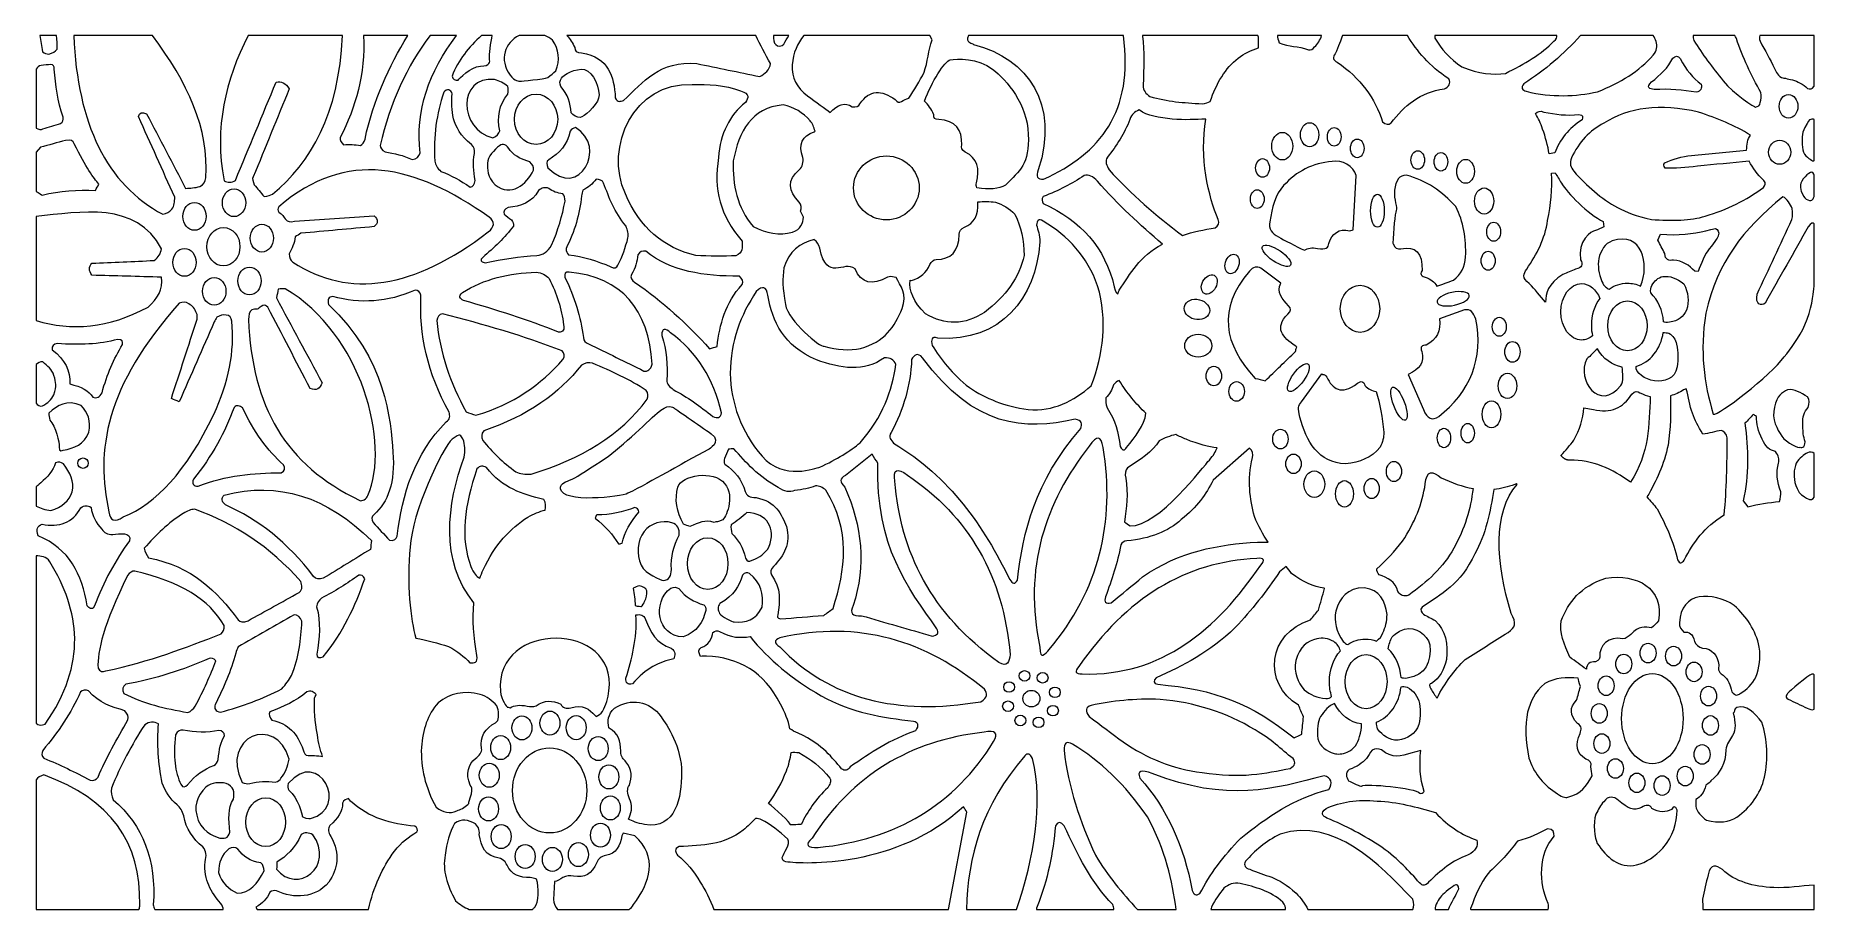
# Model space of a CAD drawing. Header units: millimetres. Extents: x -1201 to 1200, y -590 to 590.
import ezdxf

# ---------------------------------------------------------------- set-up
doc = ezdxf.new("R2010")
doc.units = ezdxf.units.MM
doc.header["$MEASUREMENT"] = 0
doc.layers.add('Layer 1', color=7, linetype='Continuous')

msp = doc.modelspace()

# ---------------------------------------------------------------- linework, layer by layer
at = {"layer": 'Layer 1', "color": 250, "lineweight": 20}
for points, knots in [([(-1195.1753, 589.9734), (-1195.1753, 589.9734), (-1172.6149, 589.9734), (-1172.6149, 589.9734), (-1171.732, 583.858), (-1171.4504, 577.747), (-1171.7642, 571.6346), (-1174.0559, 568.4173), (-1177.5644, 566.0494), (-1182.8538, 564.9219), (-1185.7446, 565.3353), (-1188.6377, 566.1126), (-1191.5332, 568.2003), (-1192.3647, 575.5818), (-1193.3688, 582.9064), (-1195.1753, 589.9734)], [0, 0, 0, 0, 0.2, 0.2, 0.2, 0.4, 0.4, 0.4, 0.6, 0.6, 0.6, 0.8, 0.8, 0.8, 1, 1, 1, 1]), ([(-1149.3141, 589.9734), (-1149.3141, 589.9734), (-1042.7932, 589.9734), (-1042.7932, 589.9734), (-996.1401, 527.2575), (-965.6583, 463.6448), (-971.1747, 398.0355), (-972.1359, 393.1348), (-973.6312, 388.5527), (-978.8881, 386.1713), (-985.8585, 384.2892), (-992.0697, 383.878), (-998.1764, 383.6724), (-1015.7489, 417.1839), (-1033.3212, 450.6977), (-1050.8936, 484.2114), (-1056.5963, 486.6019), (-1060.8269, 486.394), (-1061.8229, 480.4631), (-1045.5346, 444.2448), (-1029.2486, 408.0265), (-1012.9624, 371.8082), (-1012.9602, 365.7643), (-1013.3851, 359.9351), (-1016.8193, 355.5722), (-1020.035, 351.6114), (-1024.1077, 349.3249), (-1029.035, 348.7036), (-1104.9909, 388.9864), (-1144.0346, 470.5777), (-1149.3141, 589.9734)], [0, 0, 0, 0, 0.1, 0.1, 0.1, 0.2, 0.2, 0.2, 0.3, 0.3, 0.3, 0.4, 0.4, 0.4, 0.5, 0.5, 0.5, 0.6, 0.6, 0.6, 0.7, 0.7, 0.7, 0.8, 0.8, 0.8, 0.9, 0.9, 0.9, 1, 1, 1, 1]), ([(-913.6423, 589.9734), (-913.6423, 589.9734), (-786.5485, 589.9734), (-786.5485, 589.9734), (-791.4344, 482.6176), (-828.9114, 419.2132), (-881.1648, 375.7396), (-883.6261, 374.3885), (-886.5215, 373.1391), (-892.4146, 372.6171), (-896.8077, 377.9245), (-901.2008, 383.2318), (-905.5939, 388.5392), (-906.9336, 392.5315), (-909.1999, 396.9487), (-906.8803, 399.1561), (-890.701, 438.8087), (-874.5218, 478.4612), (-858.3402, 518.1138), (-863.3789, 525.7122), (-869.2718, 528.7285), (-876.0217, 527.1695), (-894.3442, 482.9371), (-912.6665, 438.7048), (-930.9889, 394.4723), (-936.1297, 391.3476), (-941.2728, 391.142), (-946.4182, 393.8488), (-959.6891, 465.6347), (-944.7306, 529.9369), (-913.6423, 589.9734)], [0, 0, 0, 0, 0.1, 0.1, 0.1, 0.2, 0.2, 0.2, 0.3, 0.3, 0.3, 0.4, 0.4, 0.4, 0.5, 0.5, 0.5, 0.6, 0.6, 0.6, 0.7, 0.7, 0.7, 0.8, 0.8, 0.8, 0.9, 0.9, 0.9, 1, 1, 1, 1]), ([(-758.1285, 589.9734), (-758.1285, 589.9734), (-698.3459, 589.9734), (-698.3459, 589.9734), (-723.9884, 548.0218), (-744.7955, 502.5518), (-756.1194, 450.178), (-757.3036, 445.5982), (-759.3399, 442.6813), (-762.226, 441.4341), (-769.8328, 442.7649), (-777.4464, 443.5421), (-785.0507, 442.3718), (-787.8416, 445.3903), (-790.2008, 448.5061), (-789.5506, 452.3629), (-768.7132, 493.4952), (-755.4705, 538.0972), (-758.1285, 589.9734)], [0, 0, 0, 0, 0.166666667, 0.166666667, 0.166666667, 0.333333333, 0.333333333, 0.333333333, 0.5, 0.5, 0.5, 0.666666667, 0.666666667, 0.666666667, 0.833333333, 0.833333333, 0.833333333, 1, 1, 1, 1]), ([(-668.1002, 589.9734), (-668.1002, 589.9734), (-632.5739, 589.9734), (-632.5739, 589.9734), (-669.5828, 540.8376), (-688.8342, 488.4303), (-681.5411, 431.1312), (-683.9351, 427.1027), (-685.6347, 422.4099), (-692.4706, 422.7013), (-704.1476, 428.2234), (-716.5791, 430.8239), (-729.1176, 433.0043), (-733.4015, 435.397), (-735.5447, 438.2054), (-735.5471, 441.4341), (-722.1101, 499.3992), (-699.8777, 549.1378), (-668.1002, 589.9734)], [0, 0, 0, 0, 0.166666667, 0.166666667, 0.166666667, 0.333333333, 0.333333333, 0.333333333, 0.5, 0.5, 0.5, 0.666666667, 0.666666667, 0.666666667, 0.833333333, 0.833333333, 0.833333333, 1, 1, 1, 1]), ([(-598.8473, 589.9734), (-598.8473, 589.9734), (-584.3298, 589.9734), (-584.3298, 589.9734), (-586.3068, 581.0415), (-588.635, 563.0661), (-588.1577, 559.1446), (-587.5144, 553.8576), (-586.4743, 549.1151), (-600.3756, 548.5299), (-614.2771, 547.9447), (-629.2907, 531.3313), (-630.4284, 529.6391), (-634.2898, 529.8446), (-637.7751, 530.5654), (-638.6272, 534.9486), (-630.3895, 557.2285), (-615.9157, 574.6153), (-598.8473, 589.9734)], [0, 0, 0, 0, 0.166666667, 0.166666667, 0.166666667, 0.333333333, 0.333333333, 0.333333333, 0.5, 0.5, 0.5, 0.666666667, 0.666666667, 0.666666667, 0.833333333, 0.833333333, 0.833333333, 1, 1, 1, 1]), ([(-548.2806, 589.9734), (-548.2806, 589.9734), (-513.2777, 589.9734), (-513.2777, 589.9734), (-509.8347, 588.4188), (-506.3829, 586.3897), (-502.9728, 583.8128), (-494.0822, 570.8529), (-492.689, 557.0592), (-498.7934, 542.4408), (-501.7213, 539.0404), (-505.3529, 536.1009), (-509.5625, 533.5432), (-513.7722, 530.9856), (-546.53, 528.3919), (-546.3675, 528.3919), (-548.297, 528.3919), (-553.6189, 527.7434), (-560.19, 536.5099), (-576.0766, 557.6986), (-566.7189, 580.8759), (-548.2806, 589.9734)], [0, 0, 0, 0, 0.142857143, 0.142857143, 0.142857143, 0.285714286, 0.285714286, 0.285714286, 0.428571429, 0.428571429, 0.428571429, 0.571428571, 0.571428571, 0.571428571, 0.714285714, 0.714285714, 0.714285714, 0.857142857, 0.857142857, 0.857142857, 1, 1, 1, 1]), ([(-483.7618, 589.9734), (-483.7618, 589.9734), (-228.644, 589.9734), (-228.644, 589.9734), (-222.6854, 577.376), (-216.0297, 564.7789), (-208.677, 552.1856), (-210.235, 543.5434), (-215.9121, 538.3378), (-223.463, 534.7001), (-251.7534, 540.5271), (-280.0416, 546.3563), (-308.3298, 552.1856), (-357.961, 556.6502), (-380.8437, 527.1424), (-407.337, 502.2279), (-411.2124, 501.4733), (-415.3036, 498.7281), (-418.2663, 505.974), (-420.2748, 535.2198), (-426.4883, 560.0958), (-463.9132, 566.5487), (-470.3403, 566.5464), (-473.3381, 569.0408), (-472.9153, 574.0408), (-475.9375, 579.9272), (-479.1975, 585.5808), (-483.7618, 589.9734)], [0, 0, 0, 0, 0.111111111, 0.111111111, 0.111111111, 0.222222222, 0.222222222, 0.222222222, 0.333333333, 0.333333333, 0.333333333, 0.444444444, 0.444444444, 0.444444444, 0.555555556, 0.555555556, 0.555555556, 0.666666667, 0.666666667, 0.666666667, 0.777777778, 0.777777778, 0.777777778, 0.888888889, 0.888888889, 0.888888889, 1, 1, 1, 1]), ([(-204.6856, 589.9734), (-204.6856, 589.9734), (-184.2825, 589.9734), (-184.2825, 589.9734), (-186.2074, 586.4267), (-188.8746, 581.6575), (-190.9258, 578.4286), (-193.2268, 574.8136), (-199.2174, 574.7006), (-201.8342, 577.6966), (-204.0072, 579.6602), (-205.0125, 585.6279), (-204.6856, 589.9734)], [0, 0, 0, 0, 0.25, 0.25, 0.25, 0.5, 0.5, 0.5, 0.75, 0.75, 0.75, 1, 1, 1, 1]), ([(-163.9583, 589.9734), (-163.9583, 589.9734), (6.1712, 589.9734), (6.1712, 589.9734), (6.1712, 589.9734), (9.2714, 584.1246), (9.2714, 584.1246), (3.9124, 570.148), (3.6988, 554.2982), (-1.658, 540.3215), (-7.1679, 528.1297), (-15.2993, 516.8892), (-22.3069, 505.2443), (-25.3626, 504.3178), (-28.6528, 502.8493), (-32.196, 500.7594), (-34.9824, 498.78), (-37.7687, 499.7177), (-40.555, 503.5677), (-58.7497, 516.6791), (-75.0891, 517.8246), (-88.1291, 497.6368), (-89.8449, 494.5098), (-93.2745, 493.2626), (-98.4176, 493.8907), (-108.3763, 500.5763), (-118.3467, 496.8799), (-128.3125, 486.0845), (-128.3125, 486.0845), (-128.3798, 486.0574), (-128.3798, 486.0574), (-134.8603, 491.0212), (-147.4986, 500.3594), (-158.8505, 508.5656), (-173.5299, 519.178), (-180.4933, 533.123), (-179.7456, 550.403), (-177.9899, 566.6599), (-172.4889, 579.6367), (-163.9583, 589.9734)], [0, 0, 0, 0, 0.076923077, 0.076923077, 0.076923077, 0.153846154, 0.153846154, 0.153846154, 0.230769231, 0.230769231, 0.230769231, 0.307692308, 0.307692308, 0.307692308, 0.384615385, 0.384615385, 0.384615385, 0.461538462, 0.461538462, 0.461538462, 0.538461538, 0.538461538, 0.538461538, 0.615384615, 0.615384615, 0.615384615, 0.692307692, 0.692307692, 0.692307692, 0.769230769, 0.769230769, 0.769230769, 0.846153846, 0.846153846, 0.846153846, 0.923076923, 0.923076923, 0.923076923, 1, 1, 1, 1]), ([(58.4229, 589.9734), (58.4229, 589.9734), (267.3863, 589.9734), (267.3863, 589.9734), (281.7309, 487.9254), (236.2639, 430.4241), (159.7142, 396.0698), (151.3599, 395.2361), (149.0031, 399.3979), (152.6415, 408.5598), (181.0157, 497.7159), (139.864, 558.6995), (65.2044, 577.7869), (62.4205, 580.7016), (57.0638, 579.2443), (56.8478, 586.5309), (56.8478, 586.5309), (58.4229, 589.9734), (58.4229, 589.9734)], [0, 0, 0, 0, 0.166666667, 0.166666667, 0.166666667, 0.333333333, 0.333333333, 0.333333333, 0.5, 0.5, 0.5, 0.666666667, 0.666666667, 0.666666667, 0.833333333, 0.833333333, 0.833333333, 1, 1, 1, 1]), ([(293.3747, 589.9734), (293.3747, 589.9734), (449.0513, 589.9734), (449.0513, 589.9734), (449.0513, 589.9734), (449.668, 587.7803), (449.668, 587.7803), (449.668, 587.7803), (449.668, 573.3043), (449.668, 573.3043), (429.8897, 567.5157), (412.7168, 554.5851), (400.1366, 534.429), (393.5352, 523.8527), (388.5037, 512.6641), (384.7607, 501.1569), (381.9581, 499.5889), (378.4962, 498.3802), (373.8034, 497.856), (348.4804, 499.4963), (327.2139, 500.4882), (303.0844, 507.8493), (297.8344, 511.3853), (294.1913, 515.9651), (294.0822, 522.836), (295.2641, 546.2547), (295.6959, 568.9414), (293.439, 589.0275), (293.4126, 589.3464), (293.3911, 589.6617), (293.3747, 589.9734)], [0, 0, 0, 0, 0.1, 0.1, 0.1, 0.2, 0.2, 0.2, 0.3, 0.3, 0.3, 0.4, 0.4, 0.4, 0.5, 0.5, 0.5, 0.6, 0.6, 0.6, 0.7, 0.7, 0.7, 0.8, 0.8, 0.8, 0.9, 0.9, 0.9, 1, 1, 1, 1]), ([(475.409, 589.9734), (475.409, 589.9734), (534.9817, 589.9734), (534.9817, 589.9734), (532.8796, 584.1118), (530.1691, 578.6902), (525.5326, 574.6667), (523.2849, 570.8054), (520.2827, 570.6021), (517.1736, 570.9184), (502.8032, 576.1919), (491.4977, 574.0319), (477.7077, 580.2858), (476.1424, 584.2925), (475.4277, 587.4713), (475.409, 589.9734)], [0, 0, 0, 0, 0.2, 0.2, 0.2, 0.4, 0.4, 0.4, 0.6, 0.6, 0.6, 0.8, 0.8, 0.8, 1, 1, 1, 1]), ([(563.1267, 589.9734), (563.1267, 589.9734), (650.796, 589.9734), (650.796, 589.9734), (664.093, 569.0337), (679.8754, 548.798), (706.5135, 531.6702), (709.8895, 525.2129), (706.7781, 521.051), (700.7272, 517.9307), (667.5468, 513.5182), (646.4404, 494.7809), (628.7194, 472.0332), (625.2922, 469.1186), (621.4355, 469.5365), (617.1468, 473.2826), (607.1694, 505.373), (587.4795, 532.5627), (556.0707, 553.8373), (550.3935, 557.1676), (549.4322, 560.9114), (553.1775, 565.0778), (557.8354, 575.5703), (561.1522, 583.8684), (563.1267, 589.9734)], [0, 0, 0, 0, 0.125, 0.125, 0.125, 0.25, 0.25, 0.25, 0.375, 0.375, 0.375, 0.5, 0.5, 0.5, 0.625, 0.625, 0.625, 0.75, 0.75, 0.75, 0.875, 0.875, 0.875, 1, 1, 1, 1]), ([(687.8407, 589.9734), (687.8407, 589.9734), (852.3434, 589.9734), (852.3434, 589.9734), (852.8493, 587.6846), (851.6017, 585.1104), (848.5973, 582.2516), (832.1905, 565.3805), (808.8597, 551.5621), (783.0211, 538.8506), (766.6214, 536.302), (747.4446, 538.4868), (724.1927, 547.5923), (708.1039, 558.46), (696.2389, 571.5962), (687.8683, 586.6213), (687.6718, 587.8256), (687.6401, 588.9535), (687.8407, 589.9734)], [0, 0, 0, 0, 0.166666667, 0.166666667, 0.166666667, 0.333333333, 0.333333333, 0.333333333, 0.5, 0.5, 0.5, 0.666666667, 0.666666667, 0.666666667, 0.833333333, 0.833333333, 0.833333333, 1, 1, 1, 1]), ([(884.3287, 589.9734), (884.3287, 589.9734), (982.4288, 589.9734), (982.4288, 589.9734), (984.0978, 587.5494), (985.4797, 584.9585), (986.5038, 582.1589), (988.6447, 575.4959), (987.3584, 569.2487), (982.6448, 563.4262), (963.944, 542.1132), (938.1195, 526.2408), (907.4234, 514.092), (877.5263, 507.7477), (846.0246, 506.0824), (810.9865, 514.718), (806.0803, 516.6926), (803.243, 519.3948), (807.7731, 524.709), (836.6328, 543.514), (861.87, 564.9634), (884.3287, 589.9734)], [0, 0, 0, 0, 0.142857143, 0.142857143, 0.142857143, 0.285714286, 0.285714286, 0.285714286, 0.428571429, 0.428571429, 0.428571429, 0.571428571, 0.571428571, 0.571428571, 0.714285714, 0.714285714, 0.714285714, 0.857142857, 0.857142857, 0.857142857, 1, 1, 1, 1]), ([(1036.4695, 589.9734), (1036.4695, 589.9734), (1092.5342, 589.9734), (1092.5342, 589.9734), (1093.4032, 588.8464), (1094.1698, 587.5214), (1094.8337, 585.9976), (1103.2577, 560.4822), (1114.807, 536.3585), (1127.9445, 512.9353), (1128.3625, 508.1702), (1128.7154, 503.4299), (1126.9786, 499.5099), (1126.426, 495.8722), (1124.0971, 493.9766), (1120.5515, 493.2649), (1120.2288, 492.9531), (1091.3671, 510.7527), (1076.8318, 528.8595), (1062.2965, 546.9665), (1048.8339, 565.0756), (1037.2938, 583.1869), (1036.6843, 585.7157), (1036.3121, 588.0552), (1036.4695, 589.9734)], [0, 0, 0, 0, 0.125, 0.125, 0.125, 0.25, 0.25, 0.25, 0.375, 0.375, 0.375, 0.5, 0.5, 0.5, 0.625, 0.625, 0.625, 0.75, 0.75, 0.75, 0.875, 0.875, 0.875, 1, 1, 1, 1]), ([(1126.597, 589.9734), (1126.597, 589.9734), (1199.95, 589.9734), (1199.95, 589.9734), (1199.95, 589.9734), (1199.95, 522.3547), (1199.95, 522.3547), (1199.7759, 521.8645), (1199.618, 521.4803), (1199.4693, 521.2092), (1197.5654, 517.7252), (1193.7064, 517.0519), (1190.9502, 518.5567), (1184.544, 524.404), (1177.6316, 528.019), (1170.3755, 530.109), (1167.2688, 530.8387), (1164.162, 531.5663), (1161.0553, 532.2938), (1158.8031, 533.2315), (1153.5068, 529.917), (1146.5897, 544.7838), (1139.6726, 559.6508), (1134.0094, 568.5234), (1126.6581, 582.5634), (1125.7123, 585.4829), (1125.6922, 587.9526), (1126.597, 589.9734)], [0, 0, 0, 0, 0.111111111, 0.111111111, 0.111111111, 0.222222222, 0.222222222, 0.222222222, 0.333333333, 0.333333333, 0.333333333, 0.444444444, 0.444444444, 0.444444444, 0.555555556, 0.555555556, 0.555555556, 0.666666667, 0.666666667, 0.666666667, 0.777777778, 0.777777778, 0.777777778, 0.888888889, 0.888888889, 0.888888889, 1, 1, 1, 1]), ([(69.8507, 384.4586), (85.93, 381.9123), (99.4252, 382.2987), (108.281, 387.9517), (127.885, 407.778), (140.5304, 416.0045), (139.1396, 456.6445), (137.7487, 497.2843), (110.2129, 529.4967), (90.9222, 544.6935), (71.6316, 559.8902), (42.2731, 558.8464), (33.7028, 557.1811), (26.7394, 555.8278), (8.1801, 527.2576), (-0.9521, 501.2993), (4.0517, 497.1059), (8.0989, 490.6756), (11.6815, 483.1179), (10.451, 478.7979), (12.6475, 476.5588), (18.2713, 476.4052), (40.9055, 475.6235), (49.7984, 462.9775), (49.2923, 442.2158), (47.8991, 438.5172), (49.5036, 435.2388), (54.1149, 432.3806), (70.1339, 424.78), (73.9372, 410.2611), (69.384, 391.0109), (68.1951, 388.6589), (68.3507, 386.4786), (69.8507, 384.4586)], [0, 0, 0, 0, 0.090909091, 0.090909091, 0.090909091, 0.181818182, 0.181818182, 0.181818182, 0.272727273, 0.272727273, 0.272727273, 0.363636364, 0.363636364, 0.363636364, 0.454545455, 0.454545455, 0.454545455, 0.545454545, 0.545454545, 0.545454545, 0.636363636, 0.636363636, 0.636363636, 0.727272727, 0.727272727, 0.727272727, 0.818181818, 0.818181818, 0.818181818, 0.909090909, 0.909090909, 0.909090909, 1, 1, 1, 1]), ([(983.9312, 516.9954), (1004.3549, 518.394), (1022.6518, 516.3379), (1040.5074, 513.5611), (1046.6141, 515.0206), (1048.8617, 518.5544), (1047.2573, 524.1758), (1036.2722, 532.7095), (1026.5201, 543.636), (1018.9692, 558.8329), (1015.6465, 562.7845), (1012.3238, 562.9924), (1009.0057, 559.4587), (1002.9246, 546.7563), (992.1555, 536.6612), (980.0745, 527.2983), (972.7581, 519.6864), (977.4879, 517.9218), (983.9312, 516.9954)], [0, 0, 0, 0, 0.166666667, 0.166666667, 0.166666667, 0.333333333, 0.333333333, 0.333333333, 0.5, 0.5, 0.5, 0.666666667, 0.666666667, 0.666666667, 0.833333333, 0.833333333, 0.833333333, 1, 1, 1, 1]), ([(-1200.05, 465.1194), (-1200.05, 465.1194), (-1200.05, 544.7003), (-1200.05, 544.7003), (-1198.4619, 547.2963), (-1196.2676, 549.0835), (-1193.14, 549.6235), (-1188.8003, 550.0392), (-1184.4606, 550.4549), (-1180.1209, 550.8706), (-1176.905, 550.4549), (-1175.4073, 548.3717), (-1175.6209, 544.6279), (-1173.371, 523.1659), (-1171.2046, 501.7151), (-1163.728, 479.8395), (-1162.8736, 476.1431), (-1163.9463, 473.2805), (-1166.9415, 471.2537), (-1174.9244, 468.8068), (-1182.9072, 466.3598), (-1190.89, 463.9152), (-1192.6964, 462.0828), (-1197.2103, 463.3209), (-1200.05, 465.1194)], [0, 0, 0, 0, 0.125, 0.125, 0.125, 0.25, 0.25, 0.25, 0.375, 0.375, 0.375, 0.5, 0.5, 0.5, 0.625, 0.625, 0.625, 0.75, 0.75, 0.75, 0.875, 0.875, 0.875, 1, 1, 1, 1]), ([(-574.1749, 461.4185), (-575.7725, 457.6701), (-577.9086, 454.1319), (-583.818, 452.0511), (-629.7737, 462.0896), (-631.5964, 536.0648), (-581.2452, 530.4208), (-574.4977, 528.9634), (-568.6046, 525.841), (-563.566, 521.0533), (-562.6025, 518.5567), (-562.4956, 515.2263), (-563.2456, 511.0622), (-575.5403, 496.2789), (-578.1663, 479.5232), (-574.1749, 461.4185)], [0, 0, 0, 0, 0.2, 0.2, 0.2, 0.4, 0.4, 0.4, 0.6, 0.6, 0.6, 0.8, 0.8, 0.8, 1, 1, 1, 1]), ([(-478.0584, 485.7727), (-475.6669, 481.9611), (-469.2723, 479.5729), (-465.5223, 479.5277), (-461.7724, 479.4825), (-443.7752, 494.5346), (-440.7705, 505.4431), (-437.7659, 516.3515), (-448.0986, 541.5438), (-459.8964, 544.0021), (-471.6941, 546.4603), (-488.5165, 536.9708), (-490.9174, 532.6056), (-493.3182, 528.2404), (-493.648, 526.2048), (-491.8809, 521.3651), (-482.4911, 510.3844), (-478.4463, 498.4163), (-478.0584, 485.7727)], [0, 0, 0, 0, 0.166666667, 0.166666667, 0.166666667, 0.333333333, 0.333333333, 0.333333333, 0.5, 0.5, 0.5, 0.666666667, 0.666666667, 0.666666667, 0.833333333, 0.833333333, 0.833333333, 1, 1, 1, 1]), ([(-653.5736, 406.4653), (-658.2894, 410.5232), (-661.0733, 415.207), (-661.9324, 420.5165), (-664.2335, 453.9083), (-659.4085, 484.5842), (-649.7167, 513.4029), (-646.4242, 518.6041), (-639.1381, 517.201), (-638.6272, 511.2181), (-639.1032, 488.902), (-641.4136, 466.6942), (-612.5891, 442.6836), (-608.8368, 439.6628), (-607.4437, 435.6026), (-608.4095, 430.5076), (-610.5712, 419.1587), (-609.5798, 406.89), (-607.446, 394.2894), (-608.5257, 389.2825), (-610.281, 385.3986), (-614.356, 385.3895), (-626.9966, 394.321), (-640.0854, 401.289), (-653.5736, 406.4653)], [0, 0, 0, 0, 0.125, 0.125, 0.125, 0.25, 0.25, 0.25, 0.375, 0.375, 0.375, 0.5, 0.5, 0.5, 0.625, 0.625, 0.625, 0.75, 0.75, 0.75, 0.875, 0.875, 0.875, 1, 1, 1, 1]), ([(-496.0581, 476.9361), (-496.0581, 495.7299), (-509.1584, 510.9719), (-525.3099, 510.9719), (-541.4658, 510.9719), (-554.5662, 495.7299), (-554.5662, 476.9361), (-554.5662, 458.1469), (-541.4658, 442.905), (-525.3099, 442.905), (-509.1584, 442.905), (-496.0581, 458.1469), (-496.0581, 476.9361)], [0, 0, 0, 0, 0.25, 0.25, 0.25, 0.5, 0.5, 0.5, 0.75, 0.75, 0.75, 1, 1, 1, 1]), ([(-255.6103, 292.7223), (-245.9463, 297.0762), (-246.5965, 303.0138), (-247.2513, 312.3926), (-276.9093, 346.9458), (-285.7419, 381.9123), (-279.0757, 425.4195), (-276.77, 457.4194), (-263.9158, 482.7111), (-242.7513, 499.7313), (-238.4395, 505.5628), (-236.2824, 511.1842), (-249.1808, 515.3415), (-271.0394, 523.7713), (-292.8958, 524.0583), (-314.7568, 524.0854), (-393.3892, 527.1695), (-433.3937, 440.1259), (-404.7667, 376.0876), (-385.0929, 330.8498), (-353.2801, 303.3008), (-309.6137, 293.0341), (-292.0414, 291.9925), (-271.2531, 291.8885), (-255.6103, 292.7223)], [0, 0, 0, 0, 0.125, 0.125, 0.125, 0.25, 0.25, 0.25, 0.375, 0.375, 0.375, 0.5, 0.5, 0.5, 0.625, 0.625, 0.625, 0.75, 0.75, 0.75, 0.875, 0.875, 0.875, 1, 1, 1, 1]), ([(1177.7709, 494.3584), (1177.7709, 503.1521), (1172.1217, 510.2827), (1165.1536, 510.2827), (1158.1854, 510.2827), (1152.5362, 503.1521), (1152.5362, 494.3584), (1152.5362, 485.5648), (1158.1854, 478.4341), (1165.1536, 478.4341), (1172.1217, 478.4341), (1177.7709, 485.5648), (1177.7709, 494.3584)], [0, 0, 0, 0, 0.25, 0.25, 0.25, 0.5, 0.5, 0.5, 0.75, 0.75, 0.75, 1, 1, 1, 1]), ([(-164.198, 344.6209), (-165.1012, 337.3343), (-167.6669, 327.9803), (-179.1025, 324.6613), (-196.7793, 319.5301), (-214.4563, 323.1362), (-232.1424, 332.1557), (-254.5305, 357.8587), (-259.9128, 388.4578), (-259.1466, 420.8283), (-251.3123, 460.8514), (-234.9635, 492.1916), (-191.9613, 496.3873), (-177.1706, 493.3688), (-164.9549, 486.1862), (-155.3142, 474.8439), (-152.3213, 471.3215), (-150.2223, 466.2514), (-148.7757, 460.8899), (-148.7757, 460.8899), (-149.8507, 459.8572), (-149.8507, 459.8572), (-166.3504, 454.4437), (-171.4935, 442.9954), (-165.28, 425.5121), (-164.1655, 418.822), (-165.3172, 413.1508), (-169.7799, 408.9642), (-186.7324, 394.9491), (-184.8562, 380.1997), (-170.1027, 364.9397), (-167.0679, 361.2026), (-166.708, 357.2238), (-168.1732, 353.0755), (-168.1732, 353.0755), (-164.198, 344.6209), (-164.198, 344.6209)], [0, 0, 0, 0, 0.083333333, 0.083333333, 0.083333333, 0.166666667, 0.166666667, 0.166666667, 0.25, 0.25, 0.25, 0.333333333, 0.333333333, 0.333333333, 0.416666667, 0.416666667, 0.416666667, 0.5, 0.5, 0.5, 0.583333333, 0.583333333, 0.583333333, 0.666666667, 0.666666667, 0.666666667, 0.75, 0.75, 0.75, 0.833333333, 0.833333333, 0.833333333, 0.916666667, 0.916666667, 0.916666667, 1, 1, 1, 1]), ([(347.0246, 320.0363), (311.4317, 346.6543), (278.1258, 375.8255), (248.1149, 408.6501), (244.7805, 414.3732), (242.3146, 420.0963), (245.8649, 425.8239), (258.1875, 441.2262), (268.9055, 457.6657), (276.0803, 476.4052), (278.9733, 484.417), (281.7596, 486.4957), (288.9391, 489.5188), (299.3368, 481.1092), (316.0523, 479.5977), (333.2996, 477.0287), (350.9418, 475.8562), (364.7595, 476.534), (378.7957, 477.1146), (369.7402, 425.5979), (382.2716, 372.05), (395.4578, 341.609), (397.5638, 336.7468), (395.3556, 332.7928), (391.4479, 330.5718), (376.5364, 327.9419), (361.6783, 324.921), (347.0246, 320.0363)], [0, 0, 0, 0, 0.111111111, 0.111111111, 0.111111111, 0.222222222, 0.222222222, 0.222222222, 0.333333333, 0.333333333, 0.333333333, 0.444444444, 0.444444444, 0.444444444, 0.555555556, 0.555555556, 0.555555556, 0.666666667, 0.666666667, 0.666666667, 0.777777778, 0.777777778, 0.777777778, 0.888888889, 0.888888889, 0.888888889, 1, 1, 1, 1]), ([(842.2119, 430.0986), (842.2119, 430.0986), (849.5609, 431.443), (849.5609, 431.443), (856.5708, 449.4957), (868.3686, 464.6901), (886.5284, 476.0934), (887.9332, 479.74), (888.365, 482.9642), (882.0285, 483.2738), (866.2765, 481.525), (850.5221, 483.45), (834.7748, 486.708), (830.1611, 488.7981), (826.7223, 487.4763), (823.8246, 484.5684), (827.3422, 478.2986), (830.5071, 471.3463), (833.2864, 463.6644), (837.2685, 452.5119), (840.2058, 441.3211), (842.2119, 430.0986)], [0, 0, 0, 0, 0.142857143, 0.142857143, 0.142857143, 0.285714286, 0.285714286, 0.285714286, 0.428571429, 0.428571429, 0.428571429, 0.571428571, 0.571428571, 0.571428571, 0.714285714, 0.714285714, 0.714285714, 0.857142857, 0.857142857, 0.857142857, 1, 1, 1, 1]), ([(934.4276, 357.9784), (912.1671, 369.2619), (893.2551, 387.0592), (875.2786, 406.6867), (871.6261, 412.0957), (868.8375, 417.7148), (872.0627, 424.7958), (882.3489, 446.2331), (896.9237, 461.8433), (915.7824, 471.6288), (949.2949, 492.7565), (991.3521, 498.7914), (1043.7233, 486.6177), (1068.3707, 478.0907), (1092.5907, 468.9311), (1113.7993, 455.3927), (1109.3853, 449.7758), (1108.7515, 442.6971), (1108.6562, 435.4105), (1083.7953, 432.9117), (1058.9366, 430.415), (1034.0781, 427.9183), (1021.1634, 426.7954), (1009.2682, 423.2052), (998.0741, 417.925), (996.1445, 416.0474), (996.3582, 413.7587), (998.7173, 411.0564), (1011.8432, 410.478), (1026.7361, 411.6258), (1042.4369, 413.5553), (1065.5821, 415.8441), (1088.7271, 418.1329), (1111.8721, 420.4239), (1117.1452, 411.1806), (1123.0893, 402.1837), (1131.8012, 394.1967), (1135.3469, 390.8076), (1133.6287, 387.7913), (1131.1581, 384.8292), (1108.2267, 368.017), (1082.5066, 354.5939), (1052.7231, 346.112), (1033.328, 339.9732), (1008.0422, 339.5597), (980.0745, 341.7424), (959.4789, 345.5947), (946.4133, 351.6318), (934.4276, 357.9784)], [0, 0, 0, 0, 0.0625, 0.0625, 0.0625, 0.125, 0.125, 0.125, 0.1875, 0.1875, 0.1875, 0.25, 0.25, 0.25, 0.3125, 0.3125, 0.3125, 0.375, 0.375, 0.375, 0.4375, 0.4375, 0.4375, 0.5, 0.5, 0.5, 0.5625, 0.5625, 0.5625, 0.625, 0.625, 0.625, 0.6875, 0.6875, 0.6875, 0.75, 0.75, 0.75, 0.8125, 0.8125, 0.8125, 0.875, 0.875, 0.875, 0.9375, 0.9375, 0.9375, 1, 1, 1, 1]), ([(-509.2397, 411.4609), (-511.0765, 415.7288), (-512.1491, 419.789), (-507.9535, 422.3896), (-494.0729, 430.9731), (-482.9299, 442.2114), (-479.3448, 460.7927), (-477.7404, 463.2871), (-475.2792, 464.9523), (-471.9518, 465.7883), (-428.0673, 439.9835), (-467.2197, 367.007), (-509.2397, 411.4609)], [0, 0, 0, 0, 0.25, 0.25, 0.25, 0.5, 0.5, 0.5, 0.75, 0.75, 0.75, 1, 1, 1, 1]), ([(496.0649, 440.5914), (496.0649, 450.8874), (489.6819, 459.2495), (481.8547, 459.2495), (474.0112, 459.2495), (467.6492, 450.8874), (467.6492, 440.5914), (467.6492, 430.3065), (474.0112, 421.9671), (481.8547, 421.9671), (489.6819, 421.9671), (496.0649, 430.3065), (496.0649, 440.5914)], [0, 0, 0, 0, 0.25, 0.25, 0.25, 0.5, 0.5, 0.5, 0.75, 0.75, 0.75, 1, 1, 1, 1]), ([(531.1586, 456.0502), (531.1586, 465.0133), (525.6022, 472.2953), (518.7873, 472.2953), (511.9586, 472.2953), (506.4184, 465.0133), (506.4184, 456.0502), (506.4184, 447.0961), (511.9586, 439.8345), (518.7873, 439.8345), (525.6022, 439.8345), (531.1586, 447.0961), (531.1586, 456.0502)], [0, 0, 0, 0, 0.25, 0.25, 0.25, 0.5, 0.5, 0.5, 0.75, 0.75, 0.75, 1, 1, 1, 1]), ([(561.237, 453.1898), (561.237, 460.1488), (557.1062, 465.8018), (552.0397, 465.8018), (546.964, 465.8018), (542.845, 460.1488), (542.845, 453.1898), (542.845, 446.2376), (546.964, 440.6004), (552.0397, 440.6004), (557.1062, 440.6004), (561.237, 446.2376), (561.237, 453.1898)], [0, 0, 0, 0, 0.25, 0.25, 0.25, 0.5, 0.5, 0.5, 0.75, 0.75, 0.75, 1, 1, 1, 1]), ([(1199.95, 476.534), (1199.95, 476.534), (1199.95, 421.4745), (1199.95, 421.4745), (1199.3672, 420.6882), (1198.5058, 420.3855), (1196.2536, 421.7637), (1191.9139, 424.4185), (1184.3606, 428.9464), (1183.8776, 439.2493), (1183.3946, 449.5521), (1182.1106, 457.5121), (1187.2536, 465.9442), (1192.3967, 474.3762), (1192.3967, 476.8728), (1195.2899, 476.717), (1197.5701, 476.595), (1198.6498, 478.2104), (1199.95, 476.534)], [0, 0, 0, 0, 0.166666667, 0.166666667, 0.166666667, 0.333333333, 0.333333333, 0.333333333, 0.5, 0.5, 0.5, 0.666666667, 0.666666667, 0.666666667, 0.833333333, 0.833333333, 0.833333333, 1, 1, 1, 1]), ([(-1200.05, 379.5987), (-1200.05, 379.5987), (-1200.05, 432.4168), (-1200.05, 432.4168), (-1200.05, 432.4168), (-1194.2661, 439.2493), (-1194.2661, 439.2493), (-1182.9095, 442.2678), (-1171.5506, 445.2864), (-1160.1917, 448.305), (-1153.3327, 449.7623), (-1149.4783, 448.305), (-1148.6192, 443.933), (-1132.3866, 411.366), (-1122.8504, 397.683), (-1115.188, 389.2938), (-1116.7948, 386.4831), (-1118.4016, 383.6724), (-1120.0082, 380.8617), (-1143.9056, 381.5915), (-1167.8007, 380.5522), (-1191.6933, 374.619), (-1191.6933, 374.619), (-1196.8388, 377.4861), (-1200.05, 379.5987)], [0, 0, 0, 0, 0.125, 0.125, 0.125, 0.25, 0.25, 0.25, 0.375, 0.375, 0.375, 0.5, 0.5, 0.5, 0.625, 0.625, 0.625, 0.75, 0.75, 0.75, 0.875, 0.875, 0.875, 1, 1, 1, 1]), ([(-853.5222, 283.9445), (-856.4177, 286.7507), (-858.886, 289.8664), (-858.3425, 295.1851), (-854.6924, 302.2592), (-851.3745, 309.5391), (-850.3064, 318.2897), (-847.736, 319.851), (-845.1655, 321.4122), (-842.5929, 322.9735), (-809.6981, 325.9898), (-776.8032, 329.0084), (-743.9061, 332.0269), (-738.2266, 336.4983), (-738.1197, 341.3899), (-743.5855, 346.7017), (-779.4804, 344.3068), (-815.3752, 341.9141), (-851.2699, 339.5214), (-856.7334, 337.5421), (-860.913, 338.4775), (-863.8084, 342.332), (-867.9856, 348.8888), (-866.5924, 346.8034), (-872.4878, 351.6973), (-874.2037, 354.0877), (-874.2014, 356.4804), (-872.4878, 358.8777), (-779.7961, 437.5637), (-690.0581, 415.6588), (-588.6406, 344.8648), (-580.4999, 338.2019), (-580.9295, 331.5389), (-589.9246, 324.8804), (-689.7911, 247.9522), (-777.66, 234.3099), (-853.5222, 283.9445)], [0, 0, 0, 0, 0.083333333, 0.083333333, 0.083333333, 0.166666667, 0.166666667, 0.166666667, 0.25, 0.25, 0.25, 0.333333333, 0.333333333, 0.333333333, 0.416666667, 0.416666667, 0.416666667, 0.5, 0.5, 0.5, 0.583333333, 0.583333333, 0.583333333, 0.666666667, 0.666666667, 0.666666667, 0.75, 0.75, 0.75, 0.833333333, 0.833333333, 0.833333333, 0.916666667, 0.916666667, 0.916666667, 1, 1, 1, 1]), ([(-580.4442, 388.5121), (-591.2945, 399.1267), (-591.0647, 409.4296), (-590.8906, 417.7058), (-590.7164, 425.982), (-581.6215, 435.8647), (-574.4977, 441.2782), (-570.2114, 444.2719), (-564.9639, 443.5421), (-560.0297, 434.7237), (-552.5345, 425.8849), (-544.6051, 422.8392), (-533.6711, 419.423), (-530.0048, 416.2734), (-527.8105, 412.7374), (-528.8484, 408.3383), (-537.6277, 388.6657), (-558.899, 371.3541), (-580.4442, 388.5121)], [0, 0, 0, 0, 0.166666667, 0.166666667, 0.166666667, 0.333333333, 0.333333333, 0.333333333, 0.5, 0.5, 0.5, 0.666666667, 0.666666667, 0.666666667, 0.833333333, 0.833333333, 0.833333333, 1, 1, 1, 1]), ([(592.3208, 437.6089), (592.3208, 444.5679), (588.19, 450.2209), (583.1235, 450.2209), (578.0478, 450.2209), (573.9286, 444.5679), (573.9286, 437.6089), (573.9286, 430.6567), (578.0478, 425.0195), (583.1235, 425.0195), (588.19, 425.0195), (592.3208, 430.6567), (592.3208, 437.6089)], [0, 0, 0, 0, 0.25, 0.25, 0.25, 0.5, 0.5, 0.5, 0.75, 0.75, 0.75, 1, 1, 1, 1]), ([(673.8717, 421.8948), (673.8717, 428.8062), (669.7409, 434.4141), (664.6745, 434.4141), (659.5987, 434.4141), (655.4797, 428.8062), (655.4797, 421.8948), (655.4797, 414.99), (659.5987, 409.3867), (664.6745, 409.3867), (669.7409, 409.3867), (673.8717, 414.99), (673.8717, 421.8948)], [0, 0, 0, 0, 0.25, 0.25, 0.25, 0.5, 0.5, 0.5, 0.75, 0.75, 0.75, 1, 1, 1, 1]), ([(1168.1279, 432.3806), (1168.1279, 441.346), (1161.4338, 448.6168), (1153.1793, 448.6168), (1144.9248, 448.6168), (1138.2307, 441.346), (1138.2307, 432.3806), (1138.2307, 423.4153), (1144.9248, 416.1446), (1153.1793, 416.1446), (1161.4338, 416.1446), (1168.1279, 423.4153), (1168.1279, 432.3806)], [0, 0, 0, 0, 0.25, 0.25, 0.25, 0.5, 0.5, 0.5, 0.75, 0.75, 0.75, 1, 1, 1, 1]), ([(-8.0851, 384.2825), (-8.0851, 408.1192), (-27.9516, 427.4507), (-52.4456, 427.4507), (-76.942, 427.4507), (-96.8085, 408.1192), (-96.8085, 384.2825), (-96.8085, 360.448), (-76.942, 341.1165), (-52.4456, 341.1165), (-27.9516, 341.1165), (-8.0851, 360.448), (-8.0851, 384.2825)], [0, 0, 0, 0, 0.25, 0.25, 0.25, 0.5, 0.5, 0.5, 0.75, 0.75, 0.75, 1, 1, 1, 1]), ([(464.6469, 411.1671), (464.6469, 418.1238), (460.4488, 423.7656), (455.3057, 423.7656), (450.1533, 423.7656), (445.9645, 418.1238), (445.9645, 411.1671), (445.9645, 404.2217), (450.1533, 398.5935), (455.3057, 398.5935), (460.4488, 398.5935), (464.6469, 404.2217), (464.6469, 411.1671)], [0, 0, 0, 0, 0.25, 0.25, 0.25, 0.5, 0.5, 0.5, 0.75, 0.75, 0.75, 1, 1, 1, 1]), ([(511.94, 300.2868), (500.9039, 304.7717), (483.8586, 314.4284), (476.6698, 318.0118), (467.5934, 322.5374), (463.0401, 329.0942), (465.0972, 338.6199), (468.0903, 357.6757), (472.156, 375.7916), (483.7424, 387.3281), (501.0385, 406.6212), (522.5977, 417.9883), (549.3208, 419.8003), (562.3027, 422.9069), (578.4611, 413.5666), (581.4657, 401.0653), (581.4657, 401.0653), (577.3744, 327.6731), (577.3744, 327.6731), (577.3744, 327.6731), (573.2623, 326.2067), (573.2623, 326.2067), (557.6566, 330.3188), (549.4137, 322.5329), (544.5191, 309.3266), (544.5725, 303.642), (541.0082, 300.3952), (529.4799, 302.51), (521.6039, 304.1594), (516.1125, 302.998), (511.94, 300.2868)], [0, 0, 0, 0, 0.1, 0.1, 0.1, 0.2, 0.2, 0.2, 0.3, 0.3, 0.3, 0.4, 0.4, 0.4, 0.5, 0.5, 0.5, 0.6, 0.6, 0.6, 0.7, 0.7, 0.7, 0.8, 0.8, 0.8, 0.9, 0.9, 0.9, 1, 1, 1, 1]), ([(705.2805, 419.5404), (705.2805, 426.452), (701.1498, 432.0598), (696.0833, 432.0598), (691.0076, 432.0598), (686.8884, 426.452), (686.8884, 419.5404), (686.8884, 412.6357), (691.0076, 407.0324), (696.0833, 407.0324), (701.1498, 407.0324), (705.2805, 412.6357), (705.2805, 419.5404)], [0, 0, 0, 0, 0.25, 0.25, 0.25, 0.5, 0.5, 0.5, 0.75, 0.75, 0.75, 1, 1, 1, 1]), ([(741.2078, 406.6234), (741.2078, 415.5504), (735.8905, 422.7918), (729.3334, 422.7918), (722.7786, 422.7918), (717.4613, 415.5504), (717.4613, 406.6234), (717.4613, 397.6988), (722.7786, 390.4642), (729.3334, 390.4642), (735.8905, 390.4642), (741.2078, 397.6988), (741.2078, 406.6234)], [0, 0, 0, 0, 0.25, 0.25, 0.25, 0.5, 0.5, 0.5, 0.75, 0.75, 0.75, 1, 1, 1, 1]), ([(-594.1042, 283.1356), (-600.3177, 284.2789), (-601.3881, 286.6716), (-597.32, 290.316), (-581.9442, 303.4115), (-567.4855, 317.1736), (-555.5299, 332.7793), (-555.2094, 335.5878), (-556.1754, 338.3962), (-558.4229, 341.2091), (-561.7456, 343.7058), (-565.0683, 346.2047), (-568.3887, 348.7036), (-569.5706, 352.967), (-567.7478, 355.9834), (-562.9229, 357.757), (-545.9518, 359.377), (-531.0335, 364.7612), (-521.7758, 380.5499), (-517.5964, 384.5016), (-512.992, 385.541), (-507.9535, 383.6724), (-503.0843, 379.2959), (-496.439, 377.2151), (-488.9879, 376.1802), (-486.9515, 374.5196), (-486.4174, 370.6673), (-486.0947, 366.5009), (-490.0327, 346.6226), (-495.3383, 326.7399), (-504.4171, 306.8639), (-509.2397, 298.4318), (-515.776, 293.7458), (-524.0259, 292.8149), (-547.3891, 292.0625), (-570.7477, 288.0521), (-594.1042, 283.1356)], [0, 0, 0, 0, 0.083333333, 0.083333333, 0.083333333, 0.166666667, 0.166666667, 0.166666667, 0.25, 0.25, 0.25, 0.333333333, 0.333333333, 0.333333333, 0.416666667, 0.416666667, 0.416666667, 0.5, 0.5, 0.5, 0.583333333, 0.583333333, 0.583333333, 0.666666667, 0.666666667, 0.666666667, 0.75, 0.75, 0.75, 0.833333333, 0.833333333, 0.833333333, 0.916666667, 0.916666667, 0.916666667, 1, 1, 1, 1]), ([(-481.272, 294.0621), (-483.3061, 296.0413), (-484.4856, 298.8521), (-484.8083, 302.4942), (-472.985, 325.3616), (-466.3141, 349.1419), (-463.9132, 373.6813), (-463.2724, 376.178), (-462.6293, 378.6769), (-461.986, 381.1758), (-454.809, 384.818), (-448.9159, 389.7096), (-444.3045, 395.8506), (-439.9091, 395.4394), (-435.8387, 394.6102), (-434.0183, 390.8551), (-426.9225, 371.1011), (-419.5574, 351.3742), (-403.8007, 332.4675), (-401.653, 327.2596), (-399.9393, 322.0539), (-401.2304, 316.855), (-404.5251, 303.7888), (-408.8672, 291.4119), (-414.7323, 280.0131), (-416.6642, 275.9575), (-419.8778, 275.23), (-424.3754, 277.8283), (-442.5398, 285.5848), (-461.401, 291.3079), (-481.272, 294.0621)], [0, 0, 0, 0, 0.1, 0.1, 0.1, 0.2, 0.2, 0.2, 0.3, 0.3, 0.3, 0.4, 0.4, 0.4, 0.5, 0.5, 0.5, 0.6, 0.6, 0.6, 0.7, 0.7, 0.7, 0.8, 0.8, 0.8, 0.9, 0.9, 0.9, 1, 1, 1, 1]), ([(260.0891, 241.2666), (258.5728, 241.009), (256.9614, 243.16), (255.1875, 250.6635), (242.7094, 303.4681), (210.402, 340.1269), (159.071, 363.0667), (157.5664, 366.1868), (156.6004, 369.3071), (159.3914, 372.4319), (179.7269, 380.7306), (198.3186, 390.0462), (214.3609, 400.8461), (220.7903, 402.5113), (226.7925, 400.0101), (232.3629, 393.3517), (260.1263, 361.1959), (289.9979, 334.5349), (320.111, 308.4906), (289.0994, 291.8502), (277.1135, 268.4179), (261.7701, 246.174), (261.1758, 244.5359), (260.6207, 242.9047), (260.0891, 241.2666)], [0, 0, 0, 0, 0.125, 0.125, 0.125, 0.25, 0.25, 0.25, 0.375, 0.375, 0.375, 0.5, 0.5, 0.5, 0.625, 0.625, 0.625, 0.75, 0.75, 0.75, 0.875, 0.875, 0.875, 1, 1, 1, 1]), ([(631.0367, 309.7333), (631.768, 325.495), (634.1644, 350.8184), (635.6109, 353.7308), (637.7052, 357.9491), (632.1512, 367.7504), (633.542, 381.1758), (634.9329, 394.6012), (640.1804, 401.3658), (649.294, 401.4697), (676.2633, 394.5966), (697.7482, 379.1943), (716.1564, 359.0065), (726.4681, 338.6334), (730.1647, 315.7863), (729.3357, 291.2537), (728.5834, 277.8306), (723.1176, 267.3198), (712.9428, 259.7191), (705.2572, 256.6577), (697.7366, 254.039), (690.2832, 251.583), (687.6176, 257.288), (682.37, 261.2758), (674.5311, 263.5557), (670.9182, 265.2027), (666.8501, 266.5788), (670.5211, 272.6452), (671.299, 296.665), (661.8324, 306.403), (642.1123, 301.8593), (637.3105, 301.6311), (632.9638, 302.275), (631.7518, 309.0013), (631.7518, 309.0013), (631.0367, 309.7333), (631.0367, 309.7333)], [0, 0, 0, 0, 0.083333333, 0.083333333, 0.083333333, 0.166666667, 0.166666667, 0.166666667, 0.25, 0.25, 0.25, 0.333333333, 0.333333333, 0.333333333, 0.416666667, 0.416666667, 0.416666667, 0.5, 0.5, 0.5, 0.583333333, 0.583333333, 0.583333333, 0.666666667, 0.666666667, 0.666666667, 0.75, 0.75, 0.75, 0.833333333, 0.833333333, 0.833333333, 0.916666667, 0.916666667, 0.916666667, 1, 1, 1, 1]), ([(767.2669, 366.5009), (767.2669, 376.2525), (761.4504, 384.1627), (754.278, 384.1627), (747.1079, 384.1627), (741.2914, 376.2525), (741.2914, 366.5009), (741.2914, 356.7516), (747.1079, 348.8504), (754.278, 348.8504), (761.4504, 348.8504), (767.2669, 356.7516), (767.2669, 366.5009)], [0, 0, 0, 0, 0.25, 0.25, 0.25, 0.5, 0.5, 0.5, 0.75, 0.75, 0.75, 1, 1, 1, 1]), ([(915.0765, 338.7826), (894.8757, 348.5364), (866.4344, 377.5788), (858.5607, 390.8528), (855.5608, 395.2224), (853.2063, 400.2203), (850.2064, 404.5922), (850.2064, 404.5922), (845.2142, 404.2126), (845.2142, 404.2126), (846.3612, 383.0149), (844.4155, 361.711), (839.9712, 340.3121), (836.507, 315.6507), (825.5196, 294.5795), (811.8968, 274.7397), (807.5222, 268.5602), (804.9774, 262.2745), (815.238, 255.2636), (822.8609, 247.1116), (830.1681, 238.6502), (837.0735, 229.8001), (837.64, 242.1251), (840.034, 254.5067), (860.4902, 267.5232), (866.2765, 269.8119), (872.0627, 272.1007), (877.849, 274.3917), (886.8512, 276.3122), (887.5988, 281.1022), (884.6011, 287.1936), (879.5208, 311.7239), (899.2618, 326.9093), (904.5304, 326.5343), (908.2803, 328.1995), (912.0302, 329.8646), (915.7824, 331.5298), (915.7824, 331.5298), (915.0765, 338.7826), (915.0765, 338.7826)], [0, 0, 0, 0, 0.076923077, 0.076923077, 0.076923077, 0.153846154, 0.153846154, 0.153846154, 0.230769231, 0.230769231, 0.230769231, 0.307692308, 0.307692308, 0.307692308, 0.384615385, 0.384615385, 0.384615385, 0.461538462, 0.461538462, 0.461538462, 0.538461538, 0.538461538, 0.538461538, 0.615384615, 0.615384615, 0.615384615, 0.692307692, 0.692307692, 0.692307692, 0.769230769, 0.769230769, 0.769230769, 0.846153846, 0.846153846, 0.846153846, 0.923076923, 0.923076923, 0.923076923, 1, 1, 1, 1]), ([(1199.95, 394.2758), (1199.95, 394.2758), (1199.95, 372.5268), (1199.95, 372.5268), (1199.4207, 371.6546), (1198.5638, 369.9013), (1197.5398, 368.6858), (1196.0933, 366.9686), (1194.6468, 366.9686), (1191.1105, 368.0621), (1187.5742, 369.1557), (1186.2878, 371.4965), (1183.8776, 376.3361), (1181.4674, 381.1758), (1180.9844, 382.8929), (1181.1447, 388.3562), (1181.3049, 393.8194), (1192.7173, 406.3094), (1196.4137, 405.3718), (1200.1103, 404.4341), (1199.7899, 401.3138), (1199.7899, 401.3138), (1199.7899, 401.3138), (1199.95, 394.2758), (1199.95, 394.2758)], [0, 0, 0, 0, 0.125, 0.125, 0.125, 0.25, 0.25, 0.25, 0.375, 0.375, 0.375, 0.5, 0.5, 0.5, 0.625, 0.625, 0.625, 0.75, 0.75, 0.75, 0.875, 0.875, 0.875, 1, 1, 1, 1]), ([(-1200.05, 205.0687), (-1200.05, 205.0687), (-1200.05, 345.5404), (-1200.05, 345.5404), (-1140.3833, 351.8374), (-1064.3725, 366.7585), (-1030.9645, 301.8683), (-1031.61, 295.8313), (-1034.8212, 290.6278), (-1040.6074, 286.2581), (-1068.682, 285.0086), (-1096.7565, 283.7592), (-1124.8286, 282.5098), (-1129.1149, 277.9299), (-1129.1126, 272.521), (-1124.8286, 266.276), (-1093.5406, 265.4423), (-1062.2525, 264.6085), (-1030.9645, 263.7771), (-1027.9691, 247.2812), (-1036.2376, 234.5969), (-1048.9664, 223.1869), (-1102.552, 194.4856), (-1152.5594, 190.918), (-1200.05, 205.0687)], [0, 0, 0, 0, 0.125, 0.125, 0.125, 0.25, 0.25, 0.25, 0.375, 0.375, 0.375, 0.5, 0.5, 0.5, 0.625, 0.625, 0.625, 0.75, 0.75, 0.75, 0.875, 0.875, 0.875, 1, 1, 1, 1]), ([(-970.5291, 345.7664), (-970.5291, 356.1054), (-977.5832, 364.4991), (-986.2789, 364.4991), (-994.9768, 364.4991), (-1002.0308, 356.1054), (-1002.0308, 345.7664), (-1002.0308, 335.4228), (-994.9768, 327.0313), (-986.2789, 327.0313), (-977.5832, 327.0313), (-970.5291, 335.4228), (-970.5291, 345.7664)], [0, 0, 0, 0, 0.25, 0.25, 0.25, 0.5, 0.5, 0.5, 0.75, 0.75, 0.75, 1, 1, 1, 1]), ([(-917.1688, 364.1872), (-917.1688, 374.5263), (-924.2227, 382.92), (-932.9185, 382.92), (-941.6164, 382.92), (-948.6705, 374.5263), (-948.6705, 364.1872), (-948.6705, 353.8438), (-941.6164, 345.4523), (-932.9185, 345.4523), (-924.2227, 345.4523), (-917.1688, 353.8438), (-917.1688, 364.1872)], [0, 0, 0, 0, 0.25, 0.25, 0.25, 0.5, 0.5, 0.5, 0.75, 0.75, 0.75, 1, 1, 1, 1]), ([(-20.4912, 259.4639), (-21.745, 245.6498), (-16.5044, 230.8643), (0.2716, 214.3526), (26.8414, 198.3243), (53.416, 198.9502), (79.9929, 216.2256), (108.223, 237.9249), (127.4022, 263.0088), (133.3532, 293.0341), (133.8339, 313.3258), (129.2248, 331.6428), (121.1375, 348.6109), (113.315, 356.8307), (104.3129, 361.6161), (94.7789, 364.8471), (86.8403, 366.3247), (78.9039, 366.1372), (70.9652, 365.2808), (70.9652, 365.2808), (70.9908, 364.4697), (70.9908, 364.4697), (72.0055, 347.7139), (65.9499, 336.5751), (52.8286, 331.0621), (47.8736, 329.6568), (46.1577, 325.9604), (45.9185, 321.2269), (45.3171, 298.4115), (34.6223, 287.5799), (14.7372, 287.6635), (10.8759, 287.1936), (8.0895, 284.8483), (6.3783, 280.6367), (1.7739, 269.8074), (-6.8127, 262.8485), (-18.6962, 259.0933), (-18.6962, 259.0933), (-20.4912, 259.4639), (-20.4912, 259.4639)], [0, 0, 0, 0, 0.076923077, 0.076923077, 0.076923077, 0.153846154, 0.153846154, 0.153846154, 0.230769231, 0.230769231, 0.230769231, 0.307692308, 0.307692308, 0.307692308, 0.384615385, 0.384615385, 0.384615385, 0.461538462, 0.461538462, 0.461538462, 0.538461538, 0.538461538, 0.538461538, 0.615384615, 0.615384615, 0.615384615, 0.692307692, 0.692307692, 0.692307692, 0.769230769, 0.769230769, 0.769230769, 0.846153846, 0.846153846, 0.846153846, 0.923076923, 0.923076923, 0.923076923, 1, 1, 1, 1]), ([(457.4628, 369.1308), (457.4628, 376.0876), (453.2647, 381.7293), (448.1216, 381.7293), (442.9693, 381.7293), (438.7804, 376.0876), (438.7804, 369.1308), (438.7804, 362.1855), (442.9693, 356.5573), (448.1216, 356.5573), (453.2647, 356.5573), (457.4628, 362.1855), (457.4628, 369.1308)], [0, 0, 0, 0, 0.25, 0.25, 0.25, 0.5, 0.5, 0.5, 0.75, 0.75, 0.75, 1, 1, 1, 1]), ([(619.5617, 353.3173), (619.5617, 365.6243), (615.431, 375.6109), (610.3645, 375.6109), (605.2887, 375.6109), (601.1696, 365.6243), (601.1696, 353.3173), (601.1696, 341.0216), (605.2887, 331.044), (610.3645, 331.044), (615.431, 331.044), (619.5617, 341.0216), (619.5617, 353.3173)], [0, 0, 0, 0, 0.25, 0.25, 0.25, 0.5, 0.5, 0.5, 0.75, 0.75, 0.75, 1, 1, 1, 1]), ([(1199.95, 335.5651), (1199.95, 335.5651), (1199.95, 254.1316), (1199.95, 254.1316), (1199.7086, 251.4565), (1199.4717, 249.2446), (1199.2372, 247.6042), (1198.3386, 241.2891), (1196.5322, 219.6306), (1187.3558, 199.271), (1179.7539, 182.4023), (1167.7657, 167.0948), (1159.4462, 155.965), (1141.0798, 131.3962), (1070.3164, 75.9617), (1063.5689, 78.777), (1050.9237, 120.612), (1045.4369, 163.1409), (1053.3664, 214.9761), (1068.9906, 285.3228), (1103.7106, 327.0562), (1157.519, 372.3415), (1163.3702, 369.8517), (1167.436, 361.8985), (1170.0551, 356.494), (1170.4383, 349.5735), (1170.9676, 346.8419), (1169.7347, 341.7424), (1154.0895, 308.0207), (1138.4443, 274.2991), (1122.8014, 240.5798), (1119.8247, 226.1105), (1128.6853, 224.4543), (1133.7307, 228.7134), (1153.0168, 263.0585), (1172.305, 297.4038), (1191.5933, 331.7512), (1195.5825, 337.0699), (1198.2318, 337.8879), (1199.95, 335.5651)], [0, 0, 0, 0, 0.076923077, 0.076923077, 0.076923077, 0.153846154, 0.153846154, 0.153846154, 0.230769231, 0.230769231, 0.230769231, 0.307692308, 0.307692308, 0.307692308, 0.384615385, 0.384615385, 0.384615385, 0.461538462, 0.461538462, 0.461538462, 0.538461538, 0.538461538, 0.538461538, 0.615384615, 0.615384615, 0.615384615, 0.692307692, 0.692307692, 0.692307692, 0.769230769, 0.769230769, 0.769230769, 0.846153846, 0.846153846, 0.846153846, 0.923076923, 0.923076923, 0.923076923, 1, 1, 1, 1]), ([(9.2714, 171.6701), (7.9688, 178.968), (7.9595, 184.9103), (16.9872, 181.3494), (101.9165, 175.9223), (149.2678, 235.0713), (154.8915, 311.2359), (154.2042, 320.1741), (152.4651, 327.5782), (150.0689, 334.0288), (150.914, 339.5597), (152.5139, 343.8323), (159.3914, 339.336), (193.0618, 319.2748), (218.7261, 291.4299), (232.6856, 252.2247), (246.1992, 204.8789), (240.492, 160.2081), (224.0062, 117.0287), (200.1065, 96.1088), (172.9979, 82.4756), (138.8191, 84.8705), (106.9923, 89.4526), (81.277, 99.9633), (59.741, 114.532), (36.1641, 133.581), (20.8416, 152.6279), (9.2714, 171.6701)], [0, 0, 0, 0, 0.111111111, 0.111111111, 0.111111111, 0.222222222, 0.222222222, 0.222222222, 0.333333333, 0.333333333, 0.333333333, 0.444444444, 0.444444444, 0.444444444, 0.555555556, 0.555555556, 0.555555556, 0.666666667, 0.666666667, 0.666666667, 0.777777778, 0.777777778, 0.777777778, 0.888888889, 0.888888889, 0.888888889, 1, 1, 1, 1]), ([(776.6243, 325.0837), (776.6243, 332.1647), (772.4006, 337.9081), (767.1925, 337.9081), (761.9868, 337.9081), (757.7632, 332.1647), (757.7632, 325.0837), (757.7632, 318.0051), (761.9868, 312.2662), (767.1925, 312.2662), (772.4006, 312.2662), (776.6243, 318.0051), (776.6243, 325.0837)], [0, 0, 0, 0, 0.25, 0.25, 0.25, 0.5, 0.5, 0.5, 0.75, 0.75, 0.75, 1, 1, 1, 1]), ([(-924.8845, 304.8621), (-924.8845, 319.1732), (-934.8897, 330.7774), (-947.2262, 330.7774), (-959.5604, 330.7774), (-969.5656, 319.1732), (-969.5656, 304.8621), (-969.5656, 290.5532), (-959.5604, 278.949), (-947.2262, 278.949), (-934.8897, 278.949), (-924.8845, 290.5532), (-924.8845, 304.8621)], [0, 0, 0, 0, 0.25, 0.25, 0.25, 0.5, 0.5, 0.5, 0.75, 0.75, 0.75, 1, 1, 1, 1]), ([(-879.558, 316.4167), (-879.558, 326.7557), (-886.6121, 335.1495), (-895.3078, 335.1495), (-904.0058, 335.1495), (-911.0597, 326.7557), (-911.0597, 316.4167), (-911.0597, 306.0731), (-904.0058, 297.6817), (-895.3078, 297.6817), (-886.6121, 297.6817), (-879.558, 306.0731), (-879.558, 316.4167)], [0, 0, 0, 0, 0.25, 0.25, 0.25, 0.5, 0.5, 0.5, 0.75, 0.75, 0.75, 1, 1, 1, 1]), ([(-136.6715, 170.6399), (-141.0738, 168.3126), (-184.7889, 204.1332), (-188.7455, 226.8403), (-192.7021, 249.5473), (-192.8437, 261.547), (-190.6751, 276.1744), (-184.1434, 299.3424), (-168.7978, 309.46), (-150.1155, 314.6136), (-150.1155, 314.6136), (-149.8507, 314.0465), (-149.8507, 314.0465), (-145.8757, 312.4921), (-143.8556, 308.1043), (-142.4577, 302.8061), (-132.2156, 255.9234), (-110.1944, 287.25), (-94.5609, 275.0176), (-86.578, 254.9857), (-70.9863, 252.3286), (-51.0014, 263.933), (-48.1965, 264.8209), (-45.0874, 264.5611), (-41.8414, 263.7771), (-41.8414, 263.7771), (-39.394, 263.2868), (-39.394, 263.2868), (-33.4568, 252.1388), (-23.5886, 240.6408), (-31.2325, 221.2212), (-40.8104, 196.8851), (-55.276, 176.0104), (-87.1655, 167.5173), (-102.0607, 164.657), (-118.349, 165.1789), (-136.6715, 170.6399)], [0, 0, 0, 0, 0.083333333, 0.083333333, 0.083333333, 0.166666667, 0.166666667, 0.166666667, 0.25, 0.25, 0.25, 0.333333333, 0.333333333, 0.333333333, 0.416666667, 0.416666667, 0.416666667, 0.5, 0.5, 0.5, 0.583333333, 0.583333333, 0.583333333, 0.666666667, 0.666666667, 0.666666667, 0.75, 0.75, 0.75, 0.833333333, 0.833333333, 0.833333333, 0.916666667, 0.916666667, 0.916666667, 1, 1, 1, 1]), ([(923.0129, 247.5952), (919.9829, 249.0231), (916.0378, 250.86), (913.2097, 257.8439), (908.9142, 268.4518), (907.333, 278.8699), (909.0325, 289.0666), (911.9535, 300.0721), (917.1523, 308.8658), (927.355, 312.7971), (967.5314, 326.2292), (978.2494, 281.3372), (965.4114, 251.7954), (959.9804, 254.2265), (954.092, 255.5663), (947.9296, 255.5663), (938.8252, 255.5663), (930.3108, 252.6517), (923.0129, 247.5952)], [0, 0, 0, 0, 0.166666667, 0.166666667, 0.166666667, 0.333333333, 0.333333333, 0.333333333, 0.5, 0.5, 0.5, 0.666666667, 0.666666667, 0.666666667, 0.833333333, 0.833333333, 0.833333333, 1, 1, 1, 1]), ([(1043.2566, 271.4884), (1046.505, 280.8808), (1052.8091, 295.9351), (1058.1866, 302.1801), (1066.1439, 311.4188), (1070.4023, 319.6657), (1070.4023, 319.6657), (1071.6887, 324.659), (1070.4001, 327.9893), (1066.5456, 329.6568), (1049.7279, 325.1764), (1032.1694, 321.2111), (1009.3263, 320.9152), (1009.3263, 320.9152), (992.3134, 321.977), (992.3134, 321.977), (992.3134, 321.977), (988.7539, 313.7325), (988.7539, 313.7325), (991.8606, 307.6954), (994.9674, 301.6583), (998.0741, 295.6234), (998.6569, 287.0851), (1003.3704, 285.4199), (1009.9694, 286.8817), (1022.394, 285.6346), (1031.2894, 279.8053), (1038.5779, 271.8951), (1038.5779, 271.8951), (1043.2566, 271.4884), (1043.2566, 271.4884)], [0, 0, 0, 0, 0.1, 0.1, 0.1, 0.2, 0.2, 0.2, 0.3, 0.3, 0.3, 0.4, 0.4, 0.4, 0.5, 0.5, 0.5, 0.6, 0.6, 0.6, 0.7, 0.7, 0.7, 0.8, 0.8, 0.8, 0.9, 0.9, 0.9, 1, 1, 1, 1]), ([(-984.0312, 283.6327), (-984.0312, 293.9717), (-991.0853, 302.3655), (-999.7809, 302.3655), (-1008.4788, 302.3655), (-1015.5329, 293.9717), (-1015.5329, 283.6327), (-1015.5329, 273.2891), (-1008.4788, 264.8977), (-999.7809, 264.8977), (-991.0853, 264.8977), (-984.0312, 273.2891), (-984.0312, 283.6327)], [0, 0, 0, 0, 0.25, 0.25, 0.25, 0.5, 0.5, 0.5, 0.75, 0.75, 0.75, 1, 1, 1, 1]), ([(-281.0052, 170.1088), (-284.3255, 169.0695), (-287.6483, 168.0279), (-290.971, 166.9864), (-321.2838, 200.2968), (-354.1902, 231.088), (-392.2282, 256.9085), (-396.0617, 259.4277), (-398.5763, 262.496), (-396.4077, 267.5232), (-391.2089, 275.8987), (-388.9589, 284.8483), (-388.051, 294.0621), (-385.26, 298.12), (-381.617, 299.679), (-377.1217, 298.7459), (-343.0496, 271.389), (-298.5776, 264.8751), (-250.7876, 265.0265), (-246.9866, 261.6419), (-245.0571, 257.9975), (-247.2513, 253.7859), (-269.716, 228.8602), (-277.4271, 200.0302), (-281.0052, 170.1088)], [0, 0, 0, 0, 0.125, 0.125, 0.125, 0.25, 0.25, 0.25, 0.375, 0.375, 0.375, 0.5, 0.5, 0.5, 0.625, 0.625, 0.625, 0.75, 0.75, 0.75, 0.875, 0.875, 0.875, 1, 1, 1, 1]), ([(422.9774, 279.0777), (425.1252, 286.2198), (422.9171, 293.129), (418.0456, 294.5208), (413.1766, 295.9103), (407.4831, 291.2423), (405.3354, 284.1004), (403.1899, 276.9652), (405.4004, 270.0514), (410.2694, 268.6619), (415.1362, 267.2769), (420.8297, 271.938), (422.9774, 279.0777)], [0, 0, 0, 0, 0.25, 0.25, 0.25, 0.5, 0.5, 0.5, 0.75, 0.75, 0.75, 1, 1, 1, 1]), ([(478.8594, 299.2136), (468.4711, 306.2584), (457.9341, 308.9968), (455.3289, 305.3614), (452.7121, 301.7079), (459.0184, 293.0431), (469.379, 285.9961), (479.7464, 278.9738), (490.2647, 276.2173), (492.8885, 279.8708), (495.51, 283.5062), (489.2036, 292.1755), (478.8594, 299.2136)], [0, 0, 0, 0, 0.25, 0.25, 0.25, 0.5, 0.5, 0.5, 0.75, 0.75, 0.75, 1, 1, 1, 1]), ([(769.1872, 285.9531), (769.1872, 293.0341), (764.9635, 298.7775), (759.7554, 298.7775), (754.5497, 298.7775), (750.326, 293.0341), (750.326, 285.9531), (750.326, 278.8744), (754.5497, 273.1355), (759.7554, 273.1355), (764.9635, 273.1355), (769.1872, 278.8744), (769.1872, 285.9531)], [0, 0, 0, 0, 0.25, 0.25, 0.25, 0.5, 0.5, 0.5, 0.75, 0.75, 0.75, 1, 1, 1, 1]), ([(-896.2737, 258.655), (-896.2737, 268.994), (-903.3278, 277.3877), (-912.0234, 277.3877), (-920.7213, 277.3877), (-927.7754, 268.994), (-927.7754, 258.655), (-927.7754, 248.3114), (-920.7213, 239.9199), (-912.0234, 239.9199), (-903.3278, 239.9199), (-896.2737, 248.3114), (-896.2737, 258.655)], [0, 0, 0, 0, 0.25, 0.25, 0.25, 0.5, 0.5, 0.5, 0.75, 0.75, 0.75, 1, 1, 1, 1]), ([(-495.0945, 189.4674), (-488.881, 189.4674), (-486.5265, 192.7956), (-488.0242, 199.4585), (-490.8245, 220.6766), (-497.1169, 241.5174), (-507.6329, 261.904), (-511.708, 266.7934), (-517.4918, 269.604), (-524.9917, 270.3338), (-561.7619, 269.2335), (-595.5808, 261.4385), (-624.6422, 242.8572), (-630.7257, 237.83), (-628.0972, 234.7617), (-623.0354, 232.2425), (-579.3436, 219.6757), (-536.2091, 206.1961), (-495.0945, 189.4674)], [0, 0, 0, 0, 0.166666667, 0.166666667, 0.166666667, 0.333333333, 0.333333333, 0.333333333, 0.5, 0.5, 0.5, 0.666666667, 0.666666667, 0.666666667, 0.833333333, 0.833333333, 0.833333333, 1, 1, 1, 1]), ([(-454.593, 173.8549), (-458.134, 175.4117), (-461.2407, 177.3842), (-461.3429, 182.2848), (-465.1299, 209.8495), (-473.1918, 237.0392), (-486.4174, 263.7771), (-487.2046, 268.3297), (-485.837, 271.0839), (-480.6312, 270.6456), (-409.3943, 263.3613), (-373.1489, 220.7828), (-368.7627, 146.0665), (-370.6922, 138.8861), (-374.3354, 135.8699), (-379.692, 137.0131), (-404.6598, 149.2952), (-429.6276, 161.5751), (-454.593, 173.8549)], [0, 0, 0, 0, 0.166666667, 0.166666667, 0.166666667, 0.333333333, 0.333333333, 0.333333333, 0.5, 0.5, 0.5, 0.666666667, 0.666666667, 0.666666667, 0.833333333, 0.833333333, 0.833333333, 1, 1, 1, 1]), ([(391.8959, 249.6241), (395.5205, 256.4362), (394.6219, 263.8697), (389.9085, 266.2488), (385.188, 268.6212), (378.4404, 265.0219), (374.8181, 258.2098), (371.1959, 251.4068), (372.0945, 243.9643), (376.8173, 241.5897), (381.5286, 239.2218), (388.2807, 242.8188), (391.8959, 249.6241)], [0, 0, 0, 0, 0.25, 0.25, 0.25, 0.5, 0.5, 0.5, 0.75, 0.75, 0.75, 1, 1, 1, 1]), ([(501.3427, 169.2074), (500.6554, 166.826), (499.852, 164.5937), (499.8148, 163.5521), (486.2083, 150.3346), (472.5995, 137.1171), (458.9906, 123.8995), (454.4907, 124.9411), (449.9908, 125.9804), (445.4885, 127.0197), (402.4353, 173.2472), (394.2249, 220.8212), (437.4524, 271.8951), (442.6001, 277.408), (447.7432, 278.7592), (452.8839, 275.953), (452.8839, 275.953), (479.8184, 255.6974), (479.8184, 255.6974), (473.7117, 243.5215), (481.7363, 234.1675), (490.3762, 224.9288), (494.0542, 221.6798), (493.7198, 218.0038), (489.3731, 213.8916), (470.6212, 195.2674), (482.1983, 182.3977), (500.0679, 170.719), (500.0679, 170.719), (501.3427, 169.2074), (501.3427, 169.2074)], [0, 0, 0, 0, 0.1, 0.1, 0.1, 0.2, 0.2, 0.2, 0.3, 0.3, 0.3, 0.4, 0.4, 0.4, 0.5, 0.5, 0.5, 0.6, 0.6, 0.6, 0.7, 0.7, 0.7, 0.8, 0.8, 0.8, 0.9, 0.9, 0.9, 1, 1, 1, 1]), ([(996.6112, 203.3696), (997.9417, 202.703), (1000.2405, 202.3461), (1004.5036, 202.8928), (1016.6775, 204.4518), (1023.1858, 210.9001), (1027.6486, 219.129), (1030.9805, 231.1874), (1030.3118, 243.0741), (1023.7919, 254.7214), (1014.3625, 262.6925), (1004.9308, 265.4762), (995.5038, 264.7147), (988.8908, 263.228), (984.3352, 258.5963), (980.7176, 252.5365), (979.1155, 249.9178), (978.6047, 246.531), (979.1782, 242.385), (988.9536, 232.8887), (995.4944, 219.0295), (996.6112, 203.3696)], [0, 0, 0, 0, 0.142857143, 0.142857143, 0.142857143, 0.285714286, 0.285714286, 0.285714286, 0.428571429, 0.428571429, 0.428571429, 0.571428571, 0.571428571, 0.571428571, 0.714285714, 0.714285714, 0.714285714, 0.857142857, 0.857142857, 0.857142857, 1, 1, 1, 1]), ([(-943.8478, 244.606), (-943.8478, 254.9451), (-950.9019, 263.3387), (-959.5974, 263.3387), (-968.2955, 263.3387), (-975.3494, 254.9451), (-975.3494, 244.606), (-975.3494, 234.2624), (-968.2955, 225.871), (-959.5974, 225.871), (-950.9019, 225.871), (-943.8478, 234.2624), (-943.8478, 244.606)], [0, 0, 0, 0, 0.25, 0.25, 0.25, 0.5, 0.5, 0.5, 0.75, 0.75, 0.75, 1, 1, 1, 1]), ([(-905.2758, 220.5636), (-898.0965, 219.7842), (-901.2055, 222.1746), (-894.0238, 225.5592), (-891.7761, 226.1828), (-889.5262, 225.3468), (-887.2739, 223.0603), (-868.2014, 186.5302), (-849.1291, 150.0002), (-830.0544, 113.4701), (-821.7373, 109.776), (-816.7311, 113.0024), (-813.982, 120.9623), (-834.5566, 159.2637), (-855.129, 197.5629), (-875.7013, 235.8621), (-874.8446, 239.816), (-873.9878, 243.77), (-873.1287, 247.7262), (-870.0219, 247.8302), (-866.9152, 247.9341), (-863.8084, 248.0381), (-760.3314, 187.138), (-721.8151, 38.5889), (-752.2627, -31.247), (-754.1922, -35.6191), (-759.6557, -39.4442), (-763.192, -37.648), (-863.9222, 10.1814), (-908.6008, 89.5769), (-913.3121, 206.5124), (-913.0404, 211.8152), (-913.0148, 217.3034), (-908.8121, 219.626), (-907.6326, 219.9401), (-906.453, 220.2518), (-905.2758, 220.5636)], [0, 0, 0, 0, 0.083333333, 0.083333333, 0.083333333, 0.166666667, 0.166666667, 0.166666667, 0.25, 0.25, 0.25, 0.333333333, 0.333333333, 0.333333333, 0.416666667, 0.416666667, 0.416666667, 0.5, 0.5, 0.5, 0.583333333, 0.583333333, 0.583333333, 0.666666667, 0.666666667, 0.666666667, 0.75, 0.75, 0.75, 0.833333333, 0.833333333, 0.833333333, 0.916666667, 0.916666667, 0.916666667, 1, 1, 1, 1]), ([(-805.3026, 226.933), (-807.2345, 233.3835), (-805.305, 236.9218), (-799.5164, 237.5499), (-762.8622, 227.5565), (-725.8158, 229.6352), (-688.2934, 246.2915), (-684.4343, 246.0814), (-681.8639, 243.7904), (-680.5776, 239.4229), (-683.3013, 186.3585), (-671.6474, 133.6737), (-642.6465, 81.4363), (-641.3532, 76.4407), (-640.9166, 71.653), (-646.5032, 68.3227), (-689.6958, 24.7252), (-705.5756, -28.9831), (-712.7248, -85.9202), (-714.2225, -89.673), (-716.3633, -92.7978), (-723.011, -91.5393), (-730.404, -83.5252), (-737.797, -75.5111), (-745.1901, -67.497), (-747.0244, -63.3329), (-748.1064, -59.3721), (-743.9037, -56.8823), (-724.9893, -39.9775), (-715.2626, -13.5604), (-718.4066, 27.6353), (-721.6572, 70.2183), (-726.9118, 152.9577), (-805.3026, 226.933)], [0, 0, 0, 0, 0.090909091, 0.090909091, 0.090909091, 0.181818182, 0.181818182, 0.181818182, 0.272727273, 0.272727273, 0.272727273, 0.363636364, 0.363636364, 0.363636364, 0.454545455, 0.454545455, 0.454545455, 0.545454545, 0.545454545, 0.545454545, 0.636363636, 0.636363636, 0.636363636, 0.727272727, 0.727272727, 0.727272727, 0.818181818, 0.818181818, 0.818181818, 0.909090909, 0.909090909, 0.909090909, 1, 1, 1, 1]), ([(-142.4577, 7.0317), (-146.9577, 6.4059), (-191.3182, -11.6965), (-220.2494, 22.0184), (-249.1808, 55.7333), (-261.8238, 93.4088), (-263.3237, 133.7957), (-262.4669, 176.826), (-249.3921, 212.9404), (-227.9653, 244.3258), (-219.3881, 252.6517), (-214.2426, 250.9865), (-212.5337, 239.3303), (-206.016, 203.4148), (-191.2345, 171.1437), (-146.9577, 151.9048), (-114.3019, 140.5558), (-82.5332, 134.6588), (-55.0206, 155.0274), (-47.3072, 155.2329), (-42.1641, 152.1105), (-39.5891, 145.6621), (-44.811, 110.4809), (-56.8643, 75.2997), (-87.8087, 40.1275), (-100.8858, 29.0926), (-119.1038, 18.06), (-142.4577, 7.0317)], [0, 0, 0, 0, 0.111111111, 0.111111111, 0.111111111, 0.222222222, 0.222222222, 0.222222222, 0.333333333, 0.333333333, 0.333333333, 0.444444444, 0.444444444, 0.444444444, 0.555555556, 0.555555556, 0.555555556, 0.666666667, 0.666666667, 0.666666667, 0.777777778, 0.777777778, 0.777777778, 0.888888889, 0.888888889, 0.888888889, 1, 1, 1, 1]), ([(613.3691, 221.0314), (613.3691, 238.5982), (601.4714, 252.8438), (586.8014, 252.8438), (572.1269, 252.8438), (560.2292, 238.5982), (560.2292, 221.0314), (560.2292, 203.4668), (572.1269, 189.2212), (586.8014, 189.2212), (601.4714, 189.2212), (613.3691, 203.4668), (613.3691, 221.0314)], [0, 0, 0, 0, 0.25, 0.25, 0.25, 0.5, 0.5, 0.5, 0.75, 0.75, 0.75, 1, 1, 1, 1]), ([(690.9564, 229.9063), (689.8976, 234.6262), (698.7513, 240.5097), (710.7138, 243.0402), (722.6834, 245.5798), (733.2436, 243.8084), (734.3, 239.0908), (735.3496, 234.3754), (726.5076, 228.4941), (714.5358, 225.9592), (702.5684, 223.4196), (692.0037, 225.1909), (690.9564, 229.9063)], [0, 0, 0, 0, 0.25, 0.25, 0.25, 0.5, 0.5, 0.5, 0.75, 0.75, 0.75, 1, 1, 1, 1]), ([(910.4605, 235.1413), (905.7191, 246.9874), (896.4872, 255.0354), (885.8852, 255.0354), (870.4443, 255.0354), (857.9198, 237.9769), (857.9198, 216.9418), (857.9198, 195.909), (870.4443, 178.8505), (885.8852, 178.8505), (891.2698, 178.8505), (896.3084, 180.9315), (900.576, 184.5238), (899.5962, 189.0246), (899.0669, 193.7309), (899.0669, 198.5842), (899.0669, 212.4999), (903.3531, 225.2452), (910.4605, 235.1413)], [0, 0, 0, 0, 0.166666667, 0.166666667, 0.166666667, 0.333333333, 0.333333333, 0.333333333, 0.5, 0.5, 0.5, 0.666666667, 0.666666667, 0.666666667, 0.833333333, 0.833333333, 0.833333333, 1, 1, 1, 1]), ([(-943.5274, 212.4456), (-937.957, 212.954), (-937.0236, 208.4962), (-935.8139, 204.3276), (-931.9526, 163.2199), (-940.0956, 121.2786), (-960.2429, 78.5013), (-997.3173, 0.4862), (-1038.4642, -41.9363), (-1082.4, -60.0048), (-1093.9678, -67.7026), (-1100.395, -65.4116), (-1101.6859, -53.1362), (-1120.0106, 28.0894), (-1106.8917, 117.2817), (-1006.8558, 228.4941), (-1002.4604, 230.0645), (-998.0673, 231.0021), (-993.6765, 227.5588), (-988.7982, 225.2655), (-985.6914, 220.6834), (-983.3903, 215.0687), (-982.5312, 212.5699), (-982.3153, 209.8676), (-982.7471, 206.9507), (-994.3197, 171.2543), (-1005.8922, 135.5558), (-1017.4647, 99.8572), (-1013.9284, 98.3999), (-1010.3921, 96.9425), (-1006.8558, 95.4852), (-991.1038, 131.3917), (-975.3518, 167.2982), (-959.6021, 203.2046), (-958.4226, 205.3917), (-957.243, 207.5766), (-956.0658, 209.7615), (-952.0581, 211.8469), (-947.9576, 213.2861), (-943.5274, 212.4456)], [0, 0, 0, 0, 0.076923077, 0.076923077, 0.076923077, 0.153846154, 0.153846154, 0.153846154, 0.230769231, 0.230769231, 0.230769231, 0.307692308, 0.307692308, 0.307692308, 0.384615385, 0.384615385, 0.384615385, 0.461538462, 0.461538462, 0.461538462, 0.538461538, 0.538461538, 0.538461538, 0.615384615, 0.615384615, 0.615384615, 0.692307692, 0.692307692, 0.692307692, 0.769230769, 0.769230769, 0.769230769, 0.846153846, 0.846153846, 0.846153846, 0.923076923, 0.923076923, 0.923076923, 1, 1, 1, 1]), ([(383.5532, 216.0132), (385.4294, 223.302), (379.3807, 231.0608), (370.0489, 233.3316), (360.7217, 235.6023), (351.629, 231.5353), (349.7575, 224.2465), (347.8838, 216.9576), (353.9301, 209.1988), (363.2595, 206.9282), (372.5914, 204.6574), (381.6794, 208.7244), (383.5532, 216.0132)], [0, 0, 0, 0, 0.25, 0.25, 0.25, 0.5, 0.5, 0.5, 0.75, 0.75, 0.75, 1, 1, 1, 1]), ([(693.0114, 75.5031), (684.4411, 69.4682), (677.5868, 72.5907), (672.439, 84.8705), (672.439, 84.8705), (651.6693, 132.1418), (651.6693, 132.1418), (651.6693, 132.1418), (652.4727, 132.7383), (652.4727, 132.7383), (666.5669, 139.503), (674.8121, 148.6988), (670.1867, 163.2516), (667.1543, 170.5201), (671.1736, 171.6972), (676.2029, 172.0158), (690.1995, 179.3227), (696.6058, 191.5529), (693.968, 207.4749), (693.968, 207.4749), (728.0517, 219.4408), (728.0517, 219.4408), (735.4959, 221.368), (739.9957, 215.8483), (743.1582, 206.9507), (754.5542, 155.0884), (734.7226, 107.5007), (693.0114, 75.5031)], [0, 0, 0, 0, 0.111111111, 0.111111111, 0.111111111, 0.222222222, 0.222222222, 0.222222222, 0.333333333, 0.333333333, 0.333333333, 0.444444444, 0.444444444, 0.444444444, 0.555555556, 0.555555556, 0.555555556, 0.666666667, 0.666666667, 0.666666667, 0.777777778, 0.777777778, 0.777777778, 0.888888889, 0.888888889, 0.888888889, 1, 1, 1, 1]), ([(974.3416, 198.0035), (974.3416, 216.6233), (962.4394, 231.7342), (947.7602, 231.7342), (933.0831, 231.7342), (921.174, 216.6233), (921.174, 198.0035), (921.174, 179.3725), (933.0831, 164.2593), (947.7602, 164.2593), (962.4394, 164.2593), (974.3416, 179.3725), (974.3416, 198.0035)], [0, 0, 0, 0, 0.25, 0.25, 0.25, 0.5, 0.5, 0.5, 0.75, 0.75, 0.75, 1, 1, 1, 1]), ([(-606.6426, 77.3761), (-610.9266, 78.8334), (-615.2128, 80.2907), (-619.4991, 81.7481), (-640.9747, 121.0436), (-655.5588, 161.9298), (-659.0394, 205.3895), (-657.969, 209.47), (-657.1981, 213.7606), (-651.3235, 214.4452), (-596.5817, 199.8381), (-542.1091, 184.6391), (-489.9514, 164.1756), (-487.3718, 160.6374), (-485.5467, 156.9931), (-488.9879, 152.6233), (-518.4996, 118.8611), (-555.7087, 91.9831), (-606.6426, 77.3761)], [0, 0, 0, 0, 0.166666667, 0.166666667, 0.166666667, 0.333333333, 0.333333333, 0.333333333, 0.5, 0.5, 0.5, 0.666666667, 0.666666667, 0.666666667, 0.833333333, 0.833333333, 0.833333333, 1, 1, 1, 1]), ([(-286.6313, 75.659), (-303.7416, 89.2018), (-321.1561, 102.0782), (-339.9916, 111.8772), (-344.8328, 115.6278), (-349.1516, 119.5117), (-348.8336, 124.5231), (-347.2012, 144.7109), (-349.0681, 164.9009), (-355.5835, 185.0955), (-355.3698, 195.5723), (-350.7584, 195.1182), (-343.6882, 188.5298), (-308.2067, 162.6506), (-285.5074, 126.5069), (-274.8962, 80.6545), (-276.2406, 73.9893), (-280.1554, 72.3263), (-286.6313, 75.659)], [0, 0, 0, 0, 0.166666667, 0.166666667, 0.166666667, 0.333333333, 0.333333333, 0.333333333, 0.5, 0.5, 0.5, 0.666666667, 0.666666667, 0.666666667, 0.833333333, 0.833333333, 0.833333333, 1, 1, 1, 1]), ([(784.2378, 196.7405), (784.2378, 203.8214), (780.0143, 209.5649), (774.8062, 209.5649), (769.6003, 209.5649), (765.3768, 203.8214), (765.3768, 196.7405), (765.3768, 189.6618), (769.6003, 183.9229), (774.8062, 183.9229), (780.0143, 183.9229), (784.2378, 189.6618), (784.2378, 196.7405)], [0, 0, 0, 0, 0.25, 0.25, 0.25, 0.5, 0.5, 0.5, 0.75, 0.75, 0.75, 1, 1, 1, 1]), ([(-1154.4054, 119.5275), (-1153.8992, 137.1667), (-1160.6979, 152.7747), (-1178.1936, 165.4251), (-1179.2594, 170.8341), (-1176.9026, 173.7488), (-1171.1211, 174.1667), (-1142.0714, 171.8893), (-1114.5634, 172.9015), (-1089.793, 179.7881), (-1083.3496, 180.0028), (-1082.9293, 176.564), (-1083.3635, 172.6055), (-1094.9894, 153.6898), (-1104.5279, 132.4039), (-1111.0085, 107.6634), (-1113.904, 101.5246), (-1118.0834, 99.5499), (-1123.5446, 101.7302), (-1128.3673, 110.3182), (-1139.2989, 115.9396), (-1154.4054, 119.5275)], [0, 0, 0, 0, 0.142857143, 0.142857143, 0.142857143, 0.285714286, 0.285714286, 0.285714286, 0.428571429, 0.428571429, 0.428571429, 0.571428571, 0.571428571, 0.571428571, 0.714285714, 0.714285714, 0.714285714, 0.857142857, 0.857142857, 0.857142857, 1, 1, 1, 1]), ([(386.7692, 171.2227), (386.7692, 179.8424), (378.5751, 186.8285), (368.4677, 186.8285), (358.3649, 186.8285), (350.1709, 179.8424), (350.1709, 171.2227), (350.1709, 162.6054), (358.3649, 155.6193), (368.4677, 155.6193), (378.5751, 155.6193), (386.7692, 162.6054), (386.7692, 171.2227)], [0, 0, 0, 0, 0.25, 0.25, 0.25, 0.5, 0.5, 0.5, 0.75, 0.75, 0.75, 1, 1, 1, 1]), ([(802.8621, 162.8607), (802.8621, 170.615), (798.2368, 176.9029), (792.5364, 176.9029), (786.8339, 176.9029), (782.2085, 170.615), (782.2085, 162.8607), (782.2085, 155.1086), (786.8339, 148.8253), (792.5364, 148.8253), (798.2368, 148.8253), (802.8621, 155.1086), (802.8621, 162.8607)], [0, 0, 0, 0, 0.25, 0.25, 0.25, 0.5, 0.5, 0.5, 0.75, 0.75, 0.75, 1, 1, 1, 1]), ([(959.3744, 143.1835), (957.9905, 125.2326), (1008.2836, 109.6992), (1015.0335, 142.6413), (1016.3733, 153.2763), (1016.2363, 162.0202), (1014.1488, 173.0755), (1012.8091, 179.6842), (1009.3239, 184.6278), (1003.7002, 187.9062), (1001.1065, 188.5885), (998.5524, 189.0404), (996.0935, 189.0043), (992.8242, 166.4848), (978.2285, 148.4638), (959.3744, 143.1835)], [0, 0, 0, 0, 0.2, 0.2, 0.2, 0.4, 0.4, 0.4, 0.6, 0.6, 0.6, 0.8, 0.8, 0.8, 1, 1, 1, 1]), ([(-1200.05, 93.7454), (-1200.05, 93.7454), (-1200.05, 145.7299), (-1200.05, 145.7299), (-1197.5841, 147.969), (-1194.8559, 149.6951), (-1191.0526, 149.345), (-1184.233, 143.5541), (-1178.9065, 139.7808), (-1175.9437, 131.0799), (-1172.916, 120.6166), (-1172.3447, 117.3404), (-1176.1063, 104.8528), (-1179.2547, 98.2462), (-1184.4258, 93.7206), (-1191.2127, 90.022), (-1195.4201, 88.9058), (-1198.3318, 90.9868), (-1200.05, 93.7454)], [0, 0, 0, 0, 0.166666667, 0.166666667, 0.166666667, 0.333333333, 0.333333333, 0.333333333, 0.5, 0.5, 0.5, 0.666666667, 0.666666667, 0.666666667, 0.833333333, 0.833333333, 0.833333333, 1, 1, 1, 1]), ([(-596.9972, 43.25), (-599.1961, 47.8028), (-599.5165, 52.2221), (-595.711, 56.3636), (-536.2995, 76.1876), (-494.1889, 106.8907), (-463.9132, 145.0362), (-458.9885, 147.9486), (-454.059, 148.7801), (-449.1272, 147.5352), (-423.4675, 137.0108), (-398.7157, 125.3772), (-376.4784, 110.6911), (-373.3648, 107.2567), (-374.0103, 103.0949), (-375.1922, 98.8269), (-411.0916, 50.0621), (-465.3111, 18.1141), (-532.0643, -2.3358), (-540.1331, -2.9323), (-546.7227, -1.5246), (-552.6367, 0.7868), (-570.1603, 13.6157), (-584.6236, 27.929), (-596.9972, 43.25)], [0, 0, 0, 0, 0.125, 0.125, 0.125, 0.25, 0.25, 0.25, 0.375, 0.375, 0.375, 0.5, 0.5, 0.5, 0.625, 0.625, 0.625, 0.75, 0.75, 0.75, 0.875, 0.875, 0.875, 1, 1, 1, 1]), ([(124.3534, -145.338), (121.4116, -151.6893), (117.8776, -150.0217), (114.0673, -144.7122), (78.6113, -72.4067), (33.8445, -6.1338), (-42.8049, 39.5039), (-45.7026, 43.8442), (-50.4255, 47.7372), (-46.0185, 53.8647), (-29.0869, 85.0875), (-19.8688, 117.9731), (-18.3735, 152.5307), (-14.7373, 158.3758), (-10.6624, 162.5511), (-3.5875, 155.0274), (66.0403, 60.2159), (134.2379, 56.628), (202.1451, 71.9739), (212.2409, 70.4171), (211.8022, 65.2115), (209.861, 59.4861), (146.9272, -14.0168), (132.1969, -80.2016), (124.3534, -145.338)], [0, 0, 0, 0, 0.125, 0.125, 0.125, 0.25, 0.25, 0.25, 0.375, 0.375, 0.375, 0.5, 0.5, 0.5, 0.625, 0.625, 0.625, 0.75, 0.75, 0.75, 0.875, 0.875, 0.875, 1, 1, 1, 1]), ([(510.4795, 123.538), (517.7031, 133.6601), (520.5103, 143.9178), (516.7696, 146.4484), (513.008, 148.9925), (504.1081, 142.8378), (496.8823, 132.7429), (489.6819, 122.6523), (486.8678, 112.4082), (490.6316, 109.8663), (494.3653, 107.3132), (503.2606, 113.4655), (510.4795, 123.538)], [0, 0, 0, 0, 0.25, 0.25, 0.25, 0.5, 0.5, 0.5, 0.75, 0.75, 0.75, 1, 1, 1, 1]), ([(940.8477, 142.2052), (941.2982, 135.1988), (942.8817, 122.6907), (938.7673, 117.4512), (910.3607, 81.2871), (878.4433, 123.9176), (892.7976, 153.5587), (898.5165, 157.5149), (902.2432, 162.6913), (907.1959, 167.1151), (914.712, 153.9157), (926.8093, 144.5844), (940.8477, 142.2052)], [0, 0, 0, 0, 0.25, 0.25, 0.25, 0.5, 0.5, 0.5, 0.75, 0.75, 0.75, 1, 1, 1, 1]), ([(271.5803, 33.6634), (269.1191, 30.1048), (266.5463, 27.9131), (263.2237, 35.2246), (261.0829, 53.3315), (256.2649, 70.921), (245.5421, 87.3672), (243.5638, 92.7762), (243.3503, 97.042), (243.9354, 100.7926), (248.6512, 105.7881), (252.0831, 111.6151), (254.2215, 118.2781), (256.3229, 121.1769), (258.8979, 123.007), (261.7516, 124.1955), (261.7516, 124.1955), (261.7701, 124.1187), (261.7701, 124.1187), (272.4789, 107.4646), (284.4415, 92.5955), (297.9296, 79.9111), (295.6843, 63.5372), (283.543, 48.6161), (271.5803, 33.6634)], [0, 0, 0, 0, 0.125, 0.125, 0.125, 0.25, 0.25, 0.25, 0.375, 0.375, 0.375, 0.5, 0.5, 0.5, 0.625, 0.625, 0.625, 0.75, 0.75, 0.75, 0.875, 0.875, 0.875, 1, 1, 1, 1]), ([(399.9415, 130.2416), (399.9415, 137.544), (395.2883, 143.4682), (389.5531, 143.4682), (383.8157, 143.4682), (379.1625, 137.544), (379.1625, 130.2416), (379.1625, 122.937), (383.8157, 117.0128), (389.5531, 117.0128), (395.2883, 117.0128), (399.9415, 122.937), (399.9415, 130.2416)], [0, 0, 0, 0, 0.25, 0.25, 0.25, 0.5, 0.5, 0.5, 0.75, 0.75, 0.75, 1, 1, 1, 1]), ([(430.6909, 109.4665), (430.6909, 116.7689), (426.0377, 122.693), (420.3025, 122.693), (414.565, 122.693), (409.9118, 116.7689), (409.9118, 109.4665), (409.9118, 102.1618), (414.565, 96.2376), (420.3025, 96.2376), (426.0377, 96.2376), (430.6909, 102.1618), (430.6909, 109.4665)], [0, 0, 0, 0, 0.25, 0.25, 0.25, 0.5, 0.5, 0.5, 0.75, 0.75, 0.75, 1, 1, 1, 1]), ([(535.424, 133.4116), (535.424, 133.4116), (507.8535, 95.4852), (507.8535, 95.4852), (503.3813, 89.8276), (502.4991, 87.2926), (505.7613, 74.7235), (514.3572, 42.3734), (530.3668, 12.7074), (567.3227, 11.8082), (586.4741, 13.3468), (602.4885, 19.9578), (613.9333, 33.9774), (617.2281, 40.9409), (619.3156, 47.5135), (618.756, 54.2714), (617.4347, 74.4592), (613.4156, 92.5955), (608.4976, 109.5365), (602.9622, 110.0087), (597.9769, 112.9843), (593.3168, 117.4828), (591.7541, 123.2172), (588.4082, 124.1933), (583.2884, 120.4043), (560.9909, 103.6665), (549.8572, 112.6545), (541.8465, 128.8431), (540.7064, 131.2832), (538.9232, 132.474), (536.4991, 132.4152), (536.4991, 132.4152), (535.424, 133.4116), (535.424, 133.4116)], [0, 0, 0, 0, 0.090909091, 0.090909091, 0.090909091, 0.181818182, 0.181818182, 0.181818182, 0.272727273, 0.272727273, 0.272727273, 0.363636364, 0.363636364, 0.363636364, 0.454545455, 0.454545455, 0.454545455, 0.545454545, 0.545454545, 0.545454545, 0.636363636, 0.636363636, 0.636363636, 0.727272727, 0.727272727, 0.727272727, 0.818181818, 0.818181818, 0.818181818, 0.909090909, 0.909090909, 0.909090909, 1, 1, 1, 1]), ([(798.3482, 116.848), (798.3482, 126.2584), (792.7362, 133.8928), (785.8145, 133.8928), (778.8882, 133.8928), (773.276, 126.2584), (773.276, 116.848), (773.276, 107.442), (778.8882, 99.8097), (785.8145, 99.8097), (792.7362, 99.8097), (798.3482, 107.442), (798.3482, 116.848)], [0, 0, 0, 0, 0.25, 0.25, 0.25, 0.5, 0.5, 0.5, 0.75, 0.75, 0.75, 1, 1, 1, 1]), ([(-1163.5655, 29.9173), (-1164.529, 30.2313), (-1169.2379, 26.8896), (-1168.7086, 33.9774), (-1168.1791, 41.0652), (-1174.0606, 62.1635), (-1181.4072, 70.8193), (-1182.5311, 73.9418), (-1183.0139, 77.0643), (-1182.8538, 80.1868), (-1171.2395, 90.9212), (-1158.4897, 98.7997), (-1139.1341, 90.3338), (-1129.8441, 81.1312), (-1125.985, 69.2919), (-1128.6876, 54.2714), (-1135.1567, 38.1302), (-1148.5194, 32.7077), (-1163.5655, 29.9173)], [0, 0, 0, 0, 0.166666667, 0.166666667, 0.166666667, 0.333333333, 0.333333333, 0.333333333, 0.5, 0.5, 0.5, 0.666666667, 0.666666667, 0.666666667, 0.833333333, 0.833333333, 0.833333333, 1, 1, 1, 1]), ([(646.4543, 95.4332), (641.6873, 107.7831), (634.6635, 116.6445), (630.7836, 115.2301), (626.8874, 113.8135), (627.5723, 102.634), (632.3439, 90.2796), (637.097, 77.9522), (644.1277, 69.075), (648.017, 70.5007), (651.9015, 71.9173), (651.2073, 83.0924), (646.4543, 95.4332)], [0, 0, 0, 0, 0.25, 0.25, 0.25, 0.5, 0.5, 0.5, 0.75, 0.75, 0.75, 1, 1, 1, 1]), ([(776.7915, 78.5442), (776.7915, 88.5827), (771.1793, 96.7256), (764.2576, 96.7256), (757.3313, 96.7256), (751.7191, 88.5827), (751.7191, 78.5442), (751.7191, 68.5102), (757.3313, 60.3695), (764.2576, 60.3695), (771.1793, 60.3695), (776.7915, 68.5102), (776.7915, 78.5442)], [0, 0, 0, 0, 0.25, 0.25, 0.25, 0.5, 0.5, 0.5, 0.75, 0.75, 0.75, 1, 1, 1, 1]), ([(951.6819, -13.0928), (977.8268, 26.3791), (976.5567, 64.8161), (978.5745, 102.5594), (973.7588, 103.5739), (969.0708, 105.2617), (964.6429, 107.6634), (961.3226, 109.8596), (957.8906, 111.1203), (953.7136, 105.7881), (941.9437, 86.9311), (924.8658, 79.5812), (901.9599, 84.8705), (901.9599, 84.8705), (889.0778, 87.3717), (889.0778, 87.3717), (887.6871, 72.3127), (883.424, 57.5475), (875.397, 43.6161), (870.0705, 36.5645), (864.405, 29.6868), (858.087, 23.1594), (858.087, 23.1594), (858.145, 23.0781), (858.145, 23.0781), (858.145, 23.0781), (858.2124, 22.9899), (858.2124, 22.9899), (858.2124, 22.9899), (858.2472, 22.9402), (858.2472, 22.9402), (858.2472, 22.9402), (858.4631, 22.651), (858.4631, 22.651), (858.4631, 22.651), (858.4887, 22.6171), (858.4887, 22.6171), (858.4887, 22.6171), (858.5885, 22.4883), (858.5885, 22.4883), (858.5885, 22.4883), (858.6722, 22.3867), (858.6722, 22.3867), (858.6722, 22.3867), (858.7232, 22.3189), (858.7232, 22.3189), (858.7232, 22.3189), (858.8555, 22.1562), (858.8555, 22.1562), (858.8555, 22.1562), (858.9949, 21.989), (858.9949, 21.989), (858.9949, 21.989), (859.0459, 21.928), (859.0459, 21.928), (859.0459, 21.928), (859.1319, 21.8263), (859.1319, 21.8263), (859.1319, 21.8263), (859.1481, 21.8082), (859.1481, 21.8082), (859.1481, 21.8082), (859.4059, 21.5145), (859.4059, 21.5145), (859.4059, 21.5145), (859.4198, 21.4987), (859.4198, 21.4987), (859.4198, 21.4987), (859.4384, 21.4784), (859.4384, 21.4784), (859.4384, 21.4784), (859.5683, 21.336), (859.5683, 21.336), (859.5683, 21.336), (859.6427, 21.2548), (859.6427, 21.2548), (859.9167, 20.961), (860.2023, 20.674), (860.4995, 20.3916), (860.4995, 20.3916), (860.5042, 20.3894), (860.5042, 20.3894), (860.8037, 20.1069), (861.1172, 19.8336), (861.4399, 19.5714), (861.4399, 19.5714), (861.5189, 19.506), (861.5189, 19.506), (861.5189, 19.506), (861.6861, 19.3749), (861.6861, 19.3749), (861.6861, 19.3749), (861.693, 19.3681), (861.693, 19.3681), (861.693, 19.3681), (861.8763, 19.228), (861.8763, 19.228), (861.8763, 19.228), (861.9322, 19.1874), (861.9322, 19.1874), (861.9322, 19.1874), (862.1876, 18.9998), (862.1876, 18.9998), (862.1876, 18.9998), (862.2433, 18.9591), (862.2433, 18.9591), (862.2433, 18.9591), (862.4267, 18.8304), (862.4267, 18.8304), (862.4267, 18.8304), (862.4452, 18.8191), (862.4452, 18.8191), (862.4452, 18.8191), (862.9677, 18.4779), (862.9677, 18.4779), (862.9677, 18.4779), (863.0002, 18.4553), (863.0002, 18.4553), (863.0002, 18.4553), (863.1907, 18.3401), (863.1907, 18.3401), (863.1907, 18.3401), (863.2393, 18.3107), (863.2393, 18.3107), (863.2393, 18.3107), (863.3927, 18.2226), (863.3927, 18.2226), (863.3927, 18.2226), (863.5134, 18.1526), (863.5134, 18.1526), (863.5134, 18.1526), (863.59, 18.1096), (863.59, 18.1096), (863.59, 18.1096), (863.792, 18.0012), (863.792, 18.0012), (863.792, 18.0012), (863.7944, 17.9989), (863.7944, 17.9989), (863.7944, 17.9989), (863.9963, 17.8927), (863.9963, 17.8927), (863.9963, 17.8927), (864.0706, 17.8565), (864.0706, 17.8565), (864.0706, 17.8565), (864.6186, 17.5967), (864.6186, 17.5967), (864.6186, 17.5967), (864.6488, 17.5855), (864.6488, 17.5855), (864.6488, 17.5855), (864.8276, 17.5087), (864.8276, 17.5087), (864.8276, 17.5087), (864.9414, 17.4612), (864.9414, 17.4612), (864.9414, 17.4612), (865.234, 17.3482), (865.234, 17.3482), (865.234, 17.3482), (865.2594, 17.3369), (865.2594, 17.3369), (865.2594, 17.3369), (865.48, 17.2556), (865.48, 17.2556), (865.48, 17.2556), (865.5381, 17.2352), (865.5381, 17.2352), (865.5381, 17.2352), (865.696, 17.1832), (865.696, 17.1832), (865.696, 17.1832), (865.8399, 17.1358), (865.8399, 17.1358), (865.8399, 17.1358), (865.9189, 17.111), (865.9189, 17.111), (865.9189, 17.111), (866.1394, 17.0454), (866.1394, 17.0454), (866.1394, 17.0454), (866.151, 17.0409), (866.151, 17.0409), (866.151, 17.0409), (866.2231, 17.0228), (866.2231, 17.0228), (866.2231, 17.0228), (866.4599, 16.9595), (866.4599, 16.9595), (866.4599, 16.9595), (866.5876, 16.9279), (866.5876, 16.9279), (866.5876, 16.9279), (866.778, 16.8805), (866.778, 16.8805), (866.778, 16.8805), (866.8197, 16.8715), (866.8197, 16.8715), (866.8197, 16.8715), (867.0497, 16.824), (867.0497, 16.824), (867.0497, 16.824), (867.0938, 16.8173), (867.0938, 16.8173), (867.0938, 16.8173), (867.2842, 16.7811), (867.2842, 16.7811), (867.2842, 16.7811), (867.4165, 16.7585), (867.4165, 16.7585), (867.4165, 16.7585), (867.514, 16.7449), (867.514, 16.7449), (867.7834, 16.7043), (868.0597, 16.6727), (868.3383, 16.6523), (868.3383, 16.6523), (868.4011, 16.6478), (868.4011, 16.6478), (868.4011, 16.6478), (868.4684, 16.6455), (868.4684, 16.6455), (868.4684, 16.6455), (868.7146, 16.6297), (868.7146, 16.6297), (868.7146, 16.6297), (868.74, 16.6297), (868.74, 16.6297), (868.74, 16.6297), (868.9583, 16.6252), (868.9583, 16.6252), (868.9583, 16.6252), (869.0744, 16.6252), (869.0744, 16.6252), (869.0744, 16.6252), (869.353, 16.6275), (869.353, 16.6275), (869.353, 16.6275), (869.418, 16.6275), (869.418, 16.6275), (869.418, 16.6275), (869.4506, 16.6297), (869.4506, 16.6297), (869.4506, 16.6297), (869.4831, 16.632), (869.4831, 16.632), (869.4831, 16.632), (870.089, 16.6681), (870.089, 16.6681), (870.089, 16.6681), (870.1193, 16.6727), (870.1193, 16.6727), (870.1193, 16.6727), (870.4559, 16.711), (870.4559, 16.711), (899.6334, 17.2804), (928.0747, 4.8107), (951.6819, -13.0928)], [0, 0, 0, 0, 0.011627907, 0.011627907, 0.011627907, 0.023255814, 0.023255814, 0.023255814, 0.034883721, 0.034883721, 0.034883721, 0.046511628, 0.046511628, 0.046511628, 0.058139535, 0.058139535, 0.058139535, 0.069767442, 0.069767442, 0.069767442, 0.081395349, 0.081395349, 0.081395349, 0.093023256, 0.093023256, 0.093023256, 0.104651163, 0.104651163, 0.104651163, 0.11627907, 0.11627907, 0.11627907, 0.127906977, 0.127906977, 0.127906977, 0.139534884, 0.139534884, 0.139534884, 0.151162791, 0.151162791, 0.151162791, 0.162790698, 0.162790698, 0.162790698, 0.174418605, 0.174418605, 0.174418605, 0.186046512, 0.186046512, 0.186046512, 0.197674419, 0.197674419, 0.197674419, 0.209302326, 0.209302326, 0.209302326, 0.220930233, 0.220930233, 0.220930233, 0.23255814, 0.23255814, 0.23255814, 0.244186047, 0.244186047, 0.244186047, 0.255813953, 0.255813953, 0.255813953, 0.26744186, 0.26744186, 0.26744186, 0.279069767, 0.279069767, 0.279069767, 0.290697674, 0.290697674, 0.290697674, 0.302325581, 0.302325581, 0.302325581, 0.313953488, 0.313953488, 0.313953488, 0.325581395, 0.325581395, 0.325581395, 0.337209302, 0.337209302, 0.337209302, 0.348837209, 0.348837209, 0.348837209, 0.360465116, 0.360465116, 0.360465116, 0.372093023, 0.372093023, 0.372093023, 0.38372093, 0.38372093, 0.38372093, 0.395348837, 0.395348837, 0.395348837, 0.406976744, 0.406976744, 0.406976744, 0.418604651, 0.418604651, 0.418604651, 0.430232558, 0.430232558, 0.430232558, 0.441860465, 0.441860465, 0.441860465, 0.453488372, 0.453488372, 0.453488372, 0.465116279, 0.465116279, 0.465116279, 0.476744186, 0.476744186, 0.476744186, 0.488372093, 0.488372093, 0.488372093, 0.5, 0.5, 0.5, 0.511627907, 0.511627907, 0.511627907, 0.523255814, 0.523255814, 0.523255814, 0.534883721, 0.534883721, 0.534883721, 0.546511628, 0.546511628, 0.546511628, 0.558139535, 0.558139535, 0.558139535, 0.569767442, 0.569767442, 0.569767442, 0.581395349, 0.581395349, 0.581395349, 0.593023256, 0.593023256, 0.593023256, 0.604651163, 0.604651163, 0.604651163, 0.61627907, 0.61627907, 0.61627907, 0.627906977, 0.627906977, 0.627906977, 0.639534884, 0.639534884, 0.639534884, 0.651162791, 0.651162791, 0.651162791, 0.662790698, 0.662790698, 0.662790698, 0.674418605, 0.674418605, 0.674418605, 0.686046512, 0.686046512, 0.686046512, 0.697674419, 0.697674419, 0.697674419, 0.709302326, 0.709302326, 0.709302326, 0.720930233, 0.720930233, 0.720930233, 0.73255814, 0.73255814, 0.73255814, 0.744186047, 0.744186047, 0.744186047, 0.755813953, 0.755813953, 0.755813953, 0.76744186, 0.76744186, 0.76744186, 0.779069767, 0.779069767, 0.779069767, 0.790697674, 0.790697674, 0.790697674, 0.802325581, 0.802325581, 0.802325581, 0.813953488, 0.813953488, 0.813953488, 0.825581395, 0.825581395, 0.825581395, 0.837209302, 0.837209302, 0.837209302, 0.848837209, 0.848837209, 0.848837209, 0.860465116, 0.860465116, 0.860465116, 0.872093023, 0.872093023, 0.872093023, 0.88372093, 0.88372093, 0.88372093, 0.895348837, 0.895348837, 0.895348837, 0.906976744, 0.906976744, 0.906976744, 0.918604651, 0.918604651, 0.918604651, 0.930232558, 0.930232558, 0.930232558, 0.941860465, 0.941860465, 0.941860465, 0.953488372, 0.953488372, 0.953488372, 0.965116279, 0.965116279, 0.965116279, 0.976744186, 0.976744186, 0.976744186, 0.988372093, 0.988372093, 0.988372093, 1, 1, 1, 1]), ([(974.063, -33.0907), (986.7639, -11.71), (997.1825, 11.0942), (1002.5764, 37.0051), (1005.9223, 59.6262), (1006.3913, 81.6893), (1005.9152, 103.5762), (1012.0545, 105.2662), (1018.001, 107.9119), (1023.4714, 111.4095), (1023.4714, 111.4095), (1027.1587, 112.8193), (1027.1587, 112.8193), (1030.4721, 102.2861), (1031.6655, 90.0965), (1035.4805, 79.9541), (1038.975, 70.6657), (1042.8016, 62.1545), (1049.5095, 51.9306), (1057.9591, 52.6446), (1066.1346, 55.6384), (1074.5354, 56.7341), (1076.3535, 56.9691), (1082.6204, 51.7048), (1082.5623, 46.9826), (1082.1143, 10.439), (1081.7752, -21.7531), (1078.2529, -57.4495), (1078.2529, -57.4495), (1077.3449, -57.8629), (1077.3449, -57.8629), (1052.4724, -72.9196), (1036.4441, -94.271), (1024.435, -118.485), (1021.4304, -122.0413), (1018.4304, -124.3391), (1015.4329, -117.8614), (1009.5886, -93.0938), (999.6251, -70.6127), (987.7879, -49.171), (983.6549, -43.71), (979.0528, -38.3123), (974.063, -33.0907)], [0, 0, 0, 0, 0.071428571, 0.071428571, 0.071428571, 0.142857143, 0.142857143, 0.142857143, 0.214285714, 0.214285714, 0.214285714, 0.285714286, 0.285714286, 0.285714286, 0.357142857, 0.357142857, 0.357142857, 0.428571429, 0.428571429, 0.428571429, 0.5, 0.5, 0.5, 0.571428571, 0.571428571, 0.571428571, 0.642857143, 0.642857143, 0.642857143, 0.714285714, 0.714285714, 0.714285714, 0.785714286, 0.785714286, 0.785714286, 0.857142857, 0.857142857, 0.857142857, 0.928571429, 0.928571429, 0.928571429, 1, 1, 1, 1]), ([(1180.8243, 33.9774), (1179.8234, 31.8332), (1162.1722, 39.9739), (1156.0725, 48.9641), (1149.9727, 57.9543), (1142.0317, 71.9173), (1146.1067, 88.1489), (1150.1817, 104.3805), (1155.5941, 107.607), (1163.9485, 111.7213), (1172.8995, 112.9075), (1181.8413, 107.5798), (1190.79, 102.042), (1194.0663, 98.0881), (1193.2025, 93.0383), (1191.7536, 87.8372), (1186.4085, 82.4756), (1183.8752, 74.292), (1184.3582, 65.356), (1184.8412, 56.4201), (1184.414, 52.247), (1186.9309, 44.1244), (1189.448, 36.0019), (1183.1787, 32.1021), (1180.8243, 33.9774)], [0, 0, 0, 0, 0.125, 0.125, 0.125, 0.25, 0.25, 0.25, 0.375, 0.375, 0.375, 0.5, 0.5, 0.5, 0.625, 0.625, 0.625, 0.75, 0.75, 0.75, 0.875, 0.875, 0.875, 1, 1, 1, 1]), ([(-981.138, -18.6012), (-987.9948, -18.294), (-990.1379, -15.0675), (-987.5675, -8.9242), (-962.5208, 22.0094), (-945.1086, 54.4273), (-932.9208, 87.8665), (-929.0663, 91.8386), (-925.2096, 89.9564), (-921.3482, 87.243), (-906.5622, 54.8973), (-887.7057, 29.9693), (-866.0584, 10.1226), (-864.2264, 5.9585), (-863.3649, 1.9978), (-869.2718, -0.4921), (-906.5622, -0.3181), (-943.8525, -3.7818), (-981.138, -18.6012)], [0, 0, 0, 0, 0.166666667, 0.166666667, 0.166666667, 0.333333333, 0.333333333, 0.333333333, 0.5, 0.5, 0.5, 0.666666667, 0.666666667, 0.666666667, 0.833333333, 0.833333333, 0.833333333, 1, 1, 1, 1]), ([(-401.2304, -28.1562), (-370.0212, -12.4172), (-321.1863, 15.5543), (-321.1863, 15.5543), (-321.1863, 15.5543), (-292.5778, 31.1668), (-292.5778, 31.1668), (-292.5778, 31.1668), (-273.6145, 41.1601), (-288.7209, 52.0865), (-303.8275, 63.013), (-339.8315, 87.679), (-339.8315, 87.679), (-339.8315, 87.679), (-347.8699, 93.6122), (-362.0128, 80.1868), (-376.1557, 66.7614), (-414.0892, 30.2291), (-437.5546, 15.2425), (-461.0202, 0.2558), (-471.6314, -7.2364), (-479.988, -10.3589), (-488.3446, -13.4814), (-492.8422, -16.6062), (-492.2014, -21.9135), (-489.7239, -42.4402), (-410.3485, -32.7541), (-401.2304, -28.1562)], [0, 0, 0, 0, 0.111111111, 0.111111111, 0.111111111, 0.222222222, 0.222222222, 0.222222222, 0.333333333, 0.333333333, 0.333333333, 0.444444444, 0.444444444, 0.444444444, 0.555555556, 0.555555556, 0.555555556, 0.666666667, 0.666666667, 0.666666667, 0.777777778, 0.777777778, 0.777777778, 0.888888889, 0.888888889, 0.888888889, 1, 1, 1, 1]), ([(1110.1701, -46.3738), (1110.1701, -46.3738), (1104.1564, -38.1473), (1104.1564, -38.1473), (1111.6167, -4.0755), (1110.9898, 32.0253), (1106.4063, 66.4474), (1110.1584, 70.4013), (1113.9062, 74.3575), (1117.6583, 78.3137), (1119.0493, 77.48), (1120.4424, 76.6463), (1121.8356, 75.8149), (1121.9957, 65.8983), (1124.2434, 55.6451), (1129.5513, 44.9039), (1133.84, 35.2224), (1139.8375, 29.7049), (1147.5532, 28.356), (1152.1739, 22.6261), (1152.2761, 17.6329), (1151.7328, 12.7458), (1147.8714, 0.2016), (1149.9077, -12.912), (1154.6258, -26.2832), (1155.1437, -30.3592), (1154.2938, -34.7063), (1152.7892, -39.1731), (1138.6696, -40.6078), (1124.4988, -42.6978), (1110.1701, -46.3738)], [0, 0, 0, 0, 0.1, 0.1, 0.1, 0.2, 0.2, 0.2, 0.3, 0.3, 0.3, 0.4, 0.4, 0.4, 0.5, 0.5, 0.5, 0.6, 0.6, 0.6, 0.7, 0.7, 0.7, 0.8, 0.8, 0.8, 0.9, 0.9, 0.9, 1, 1, 1, 1]), ([(-687.4714, -223.5632), (-694.5023, -199.6451), (-700.372, -149.0389), (-695.0409, -100.5927), (-693.5851, -55.7097), (-650.7361, 35.1704), (-638.467, 44.9062), (-626.1979, 54.6419), (-627.7002, 49.4318), (-624.0014, 45.2157), (-620.7437, 37.3485), (-621.0409, 29.1401), (-622.0741, 20.8638), (-645.658, -42.6729), (-655.2523, -119.6735), (-609.1015, -176.1563), (-611.5187, -198.4837), (-609.4567, -222.4176), (-605.2007, -247.1446), (-603.2828, -256.912), (-608.4188, -257.5491), (-614.558, -256.8826), (-622.2599, -248.8007), (-631.3038, -241.2363), (-643.3012, -234.8105), (-657.9944, -230.7074), (-672.6528, -226.2654), (-687.4714, -223.5632)], [0, 0, 0, 0, 0.111111111, 0.111111111, 0.111111111, 0.222222222, 0.222222222, 0.222222222, 0.333333333, 0.333333333, 0.333333333, 0.444444444, 0.444444444, 0.444444444, 0.555555556, 0.555555556, 0.555555556, 0.666666667, 0.666666667, 0.666666667, 0.777777778, 0.777777778, 0.777777778, 0.888888889, 0.888888889, 0.888888889, 1, 1, 1, 1]), ([(167.4277, -239.0062), (161.7691, -244.1847), (154.7453, -255.5745), (154.5711, -235.8837), (132.4941, -129.1788), (161.2118, -40.9783), (221.4335, 35.7556), (231.5038, 50.5321), (237.7173, 49.9085), (240.0787, 33.8825), (256.5528, -66.7627), (234.9588, -158.3499), (167.4277, -239.0062)], [0, 0, 0, 0, 0.25, 0.25, 0.25, 0.5, 0.5, 0.5, 0.75, 0.75, 0.75, 1, 1, 1, 1]), ([(276.403, -72.1808), (273.9395, -70.4116), (271.4758, -68.6425), (269.0099, -66.8734), (271.3783, -47.6074), (274.42, -28.5336), (270.6167, -7.5504), (269.2259, -1.7212), (269.9759, 2.8564), (272.8667, 6.189), (289.5753, 17.0386), (306.7762, 27.6195), (315.6204, 42.7191), (322.9392, 46.655), (330.432, 49.3708), (338.041, 51.3319), (342.5595, 49.0003), (347.2174, 46.8583), (352.0098, 44.9152), (368.9809, 38.0308), (382.8892, 34.5965), (394.0137, 33.3064), (391.6011, 28.3493), (389.6019, 23.3266), (383.4465, 16.8037), (376.764, 9.7204), (314.8588, -73.0778), (276.403, -72.1808)], [0, 0, 0, 0, 0.111111111, 0.111111111, 0.111111111, 0.222222222, 0.222222222, 0.222222222, 0.333333333, 0.333333333, 0.333333333, 0.444444444, 0.444444444, 0.444444444, 0.555555556, 0.555555556, 0.555555556, 0.666666667, 0.666666667, 0.666666667, 0.777777778, 0.777777778, 0.777777778, 0.888888889, 0.888888889, 0.888888889, 1, 1, 1, 1]), ([(489.7354, 45.0937), (489.7354, 52.3961), (485.0822, 58.3202), (479.347, 58.3202), (473.6095, 58.3202), (468.9563, 52.3961), (468.9563, 45.0937), (468.9563, 37.7891), (473.6095, 31.8649), (479.347, 31.8649), (485.0822, 31.8649), (489.7354, 37.7891), (489.7354, 45.0937)], [0, 0, 0, 0, 0.25, 0.25, 0.25, 0.5, 0.5, 0.5, 0.75, 0.75, 0.75, 1, 1, 1, 1]), ([(709.0397, 46.5736), (709.0397, 53.833), (705.0367, 59.7211), (700.1003, 59.7211), (695.1614, 59.7211), (691.1585, 53.833), (691.1585, 46.5736), (691.1585, 39.3141), (695.1614, 33.4261), (700.1003, 33.4261), (705.0367, 33.4261), (709.0397, 39.3141), (709.0397, 46.5736)], [0, 0, 0, 0, 0.25, 0.25, 0.25, 0.5, 0.5, 0.5, 0.75, 0.75, 0.75, 1, 1, 1, 1]), ([(741.1242, 53.0671), (741.1242, 60.3266), (737.1212, 66.2147), (732.1848, 66.2147), (727.246, 66.2147), (723.243, 60.3266), (723.243, 53.0671), (723.243, 45.8076), (727.246, 39.9197), (732.1848, 39.9197), (737.1212, 39.9197), (741.1242, 45.8076), (741.1242, 53.0671)], [0, 0, 0, 0, 0.25, 0.25, 0.25, 0.5, 0.5, 0.5, 0.75, 0.75, 0.75, 1, 1, 1, 1]), ([(-195.4976, -197.6975), (-199.2452, -196.6604), (-200.4225, -194.7896), (-199.0339, -192.0761), (-196.2709, -174.0731), (-194.0326, -156.0702), (-207.7133, -138.0604), (-209.6475, -135.322), (-208.4517, -130.0893), (-204.8203, -126.8222), (-190.6657, -112.3078), (-181.0204, -95.9746), (-187.4615, -73.1184), (-194.223, -55.9582), (-201.6067, -39.1708), (-228.2857, -33.7776), (-236.6423, -33.99), (-241.5694, -31.2832), (-243.0718, -25.6595), (-247.3558, -9.166), (-257.5351, 2.1786), (-270.3963, 11.1845), (-271.7871, 13.7828), (-271.894, 16.3834), (-270.719, 18.9886), (-269.0031, 23.1504), (-267.2896, 27.3145), (-265.5759, 31.4785), (-263.11, 31.6864), (-260.6441, 31.8943), (-258.1806, 32.1021), (-242.2777, 12.9876), (-224.5985, -5.4153), (-198.3908, -20.3523), (-189.8205, -25.8697), (-182.5343, -27.2253), (-176.532, -24.4101), (-165.3914, -23.1629), (-155.9644, -21.082), (-148.2439, -18.1652), (-143.1008, -18.0634), (-138.3874, -20.0427), (-134.0987, -24.0984), (-100.4075, -77.7886), (-107.4871, -130.7988), (-124.4558, -183.6463), (-128.6352, -186.7688), (-132.8147, -189.8912), (-136.9919, -193.0138), (-156.4938, -194.575), (-175.9958, -196.1362), (-195.4976, -197.6975)], [0, 0, 0, 0, 0.058823529, 0.058823529, 0.058823529, 0.117647059, 0.117647059, 0.117647059, 0.176470588, 0.176470588, 0.176470588, 0.235294118, 0.235294118, 0.235294118, 0.294117647, 0.294117647, 0.294117647, 0.352941176, 0.352941176, 0.352941176, 0.411764706, 0.411764706, 0.411764706, 0.470588235, 0.470588235, 0.470588235, 0.529411765, 0.529411765, 0.529411765, 0.588235294, 0.588235294, 0.588235294, 0.647058824, 0.647058824, 0.647058824, 0.705882353, 0.705882353, 0.705882353, 0.764705882, 0.764705882, 0.764705882, 0.823529412, 0.823529412, 0.823529412, 0.882352941, 0.882352941, 0.882352941, 0.941176471, 0.941176471, 0.941176471, 1, 1, 1, 1]), ([(-85.8791, -193.4204), (-98.3061, -194.6721), (-102.1628, -190.0946), (-97.4517, -179.6833), (-79.2338, -125.5163), (-85.4519, -72.3321), (-108.381, -19.8212), (-115.8831, -12.9527), (-115.6673, -7.7515), (-107.7401, -4.2087), (-95.7381, 5.3643), (-83.7383, 14.9397), (-71.7363, 24.515), (-69.1658, 20.5588), (-66.5932, 16.6049), (-64.0204, 12.6509), (-66.3053, -101.5801), (-23.9927, -154.4412), (15.7008, -210.906), (18.6984, -216.733), (16.5553, -220.0633), (9.2714, -220.8971), (-22.4462, -211.7374), (-54.1638, -202.5778), (-85.8791, -193.4204)], [0, 0, 0, 0, 0.125, 0.125, 0.125, 0.25, 0.25, 0.25, 0.375, 0.375, 0.375, 0.5, 0.5, 0.5, 0.625, 0.625, 0.625, 0.75, 0.75, 0.75, 0.875, 0.875, 0.875, 1, 1, 1, 1]), ([(251.008, -175.9349), (243.5081, -177.8102), (240.9378, -175.1079), (243.2922, -167.8191), (251.895, -145.1844), (259.5527, -122.1882), (263.8668, -97.8792), (265.4434, -94.3659), (268.4991, -92.8588), (272.2235, -92.2578), (303.5093, -89.3455), (327.9407, -79.7723), (345.5153, -63.534), (367.0049, -46.8325), (379.1114, -28.8272), (388.5919, -10.4538), (388.5919, -10.4538), (437.8146, 32.7732), (437.8146, 32.7732), (441.4113, 29.4563), (443.3129, 24.628), (441.5807, 20.2448), (434.2434, -10.4944), (438.2604, -35.549), (444.2533, -59.6094), (449.5334, -72.1446), (455.8188, -83.4959), (462.715, -94.1309), (462.715, -94.1309), (448.3817, -94.1309), (448.3817, -94.1309), (395.3371, -96.876), (343.0425, -106.5508), (293.439, -140.9661), (279.2939, -152.6223), (265.1508, -164.2787), (251.008, -175.9349)], [0, 0, 0, 0, 0.083333333, 0.083333333, 0.083333333, 0.166666667, 0.166666667, 0.166666667, 0.25, 0.25, 0.25, 0.333333333, 0.333333333, 0.333333333, 0.416666667, 0.416666667, 0.416666667, 0.5, 0.5, 0.5, 0.583333333, 0.583333333, 0.583333333, 0.666666667, 0.666666667, 0.666666667, 0.75, 0.75, 0.75, 0.833333333, 0.833333333, 0.833333333, 0.916666667, 0.916666667, 0.916666667, 1, 1, 1, 1]), ([(507.4494, 11.659), (507.4494, 18.9614), (502.7962, 24.8856), (497.061, 24.8856), (491.3235, 24.8856), (486.6703, 18.9614), (486.6703, 11.659), (486.6703, 4.3543), (491.3235, -1.5698), (497.061, -1.5698), (502.7962, -1.5698), (507.4494, 4.3543), (507.4494, 11.659)], [0, 0, 0, 0, 0.25, 0.25, 0.25, 0.5, 0.5, 0.5, 0.75, 0.75, 0.75, 1, 1, 1, 1]), ([(1199.95, 25.7035), (1199.95, 25.7035), (1199.95, -33.2376), (1199.95, -33.2376), (1198.2759, -36.1319), (1195.5522, -38.3936), (1189.5037, -34.5571), (1181.8993, -29.7333), (1179.8234, -29.2836), (1174.8778, -17.5415), (1171.7176, -6.197), (1171.987, 3.8979), (1175.6812, 12.7458), (1180.3181, 19.2732), (1185.3009, 24.1129), (1190.79, 26.483), (1194.0592, 28.0962), (1197.1127, 27.8341), (1199.95, 25.7035)], [0, 0, 0, 0, 0.166666667, 0.166666667, 0.166666667, 0.333333333, 0.333333333, 0.333333333, 0.5, 0.5, 0.5, 0.666666667, 0.666666667, 0.666666667, 0.833333333, 0.833333333, 0.833333333, 1, 1, 1, 1]), ([(-1200.05, -45.3977), (-1200.05, -45.3977), (-1200.05, -19.4597), (-1200.05, -19.4597), (-1198.9727, -18.5627), (-1197.0686, -16.945), (-1193.6229, -13.9513), (-1184.6812, -6.1812), (-1177.2208, 2.3638), (-1173.854, 13.0576), (-1169.5955, 14.9803), (-1166.2218, 14.0427), (-1163.2451, 11.8082), (-1154.3497, 0.0095), (-1148.0805, -12.2478), (-1151.1919, -26.1273), (-1155.4922, -38.1948), (-1164.8425, -46.8551), (-1180.2834, -51.4191), (-1187.5417, -50.1877), (-1194.417, -48.5157), (-1200.05, -45.3977)], [0, 0, 0, 0, 0.142857143, 0.142857143, 0.142857143, 0.285714286, 0.285714286, 0.285714286, 0.428571429, 0.428571429, 0.428571429, 0.571428571, 0.571428571, 0.571428571, 0.714285714, 0.714285714, 0.714285714, 0.857142857, 0.857142857, 0.857142857, 1, 1, 1, 1]), ([(-1129.6536, 12.5876), (-1129.6536, 16.4671), (-1132.8208, 19.6121), (-1136.7263, 19.6121), (-1140.6318, 19.6121), (-1143.7989, 16.4671), (-1143.7989, 12.5876), (-1143.7989, 8.7083), (-1140.6318, 5.5632), (-1136.7263, 5.5632), (-1132.8208, 5.5632), (-1129.6536, 8.7083), (-1129.6536, 12.5876)], [0, 0, 0, 0, 0.25, 0.25, 0.25, 0.5, 0.5, 0.5, 0.75, 0.75, 0.75, 1, 1, 1, 1]), ([(-601.3648, -142.6945), (-605.6441, -140.5594), (-609.6983, -135.8327), (-613.0696, -127.134), (-627.893, -88.8891), (-622.1345, -44.451), (-605.0335, 4.9395), (-601.1744, 9.2076), (-596.8858, 9.725), (-592.1769, 6.5008), (-571.1982, -20.8222), (-543.4372, -29.8553), (-514.7055, -36.2743), (-511.7312, -41.0778), (-511.8635, -45.8835), (-513.043, -50.6825), (-520.5987, -52.7815), (-528.2796, -55.9627), (-536.3507, -60.1698), (-559.7233, -76.0872), (-581.1546, -96.6185), (-596.5096, -131.5828), (-598.3324, -135.2159), (-599.9438, -138.9168), (-601.3648, -142.6945)], [0, 0, 0, 0, 0.125, 0.125, 0.125, 0.25, 0.25, 0.25, 0.375, 0.375, 0.375, 0.5, 0.5, 0.5, 0.625, 0.625, 0.625, 0.75, 0.75, 0.75, 0.875, 0.875, 0.875, 1, 1, 1, 1]), ([(-326.1691, -69.9959), (-323.3294, -70.9313), (-320.4896, -71.8689), (-317.65, -72.8066), (-305.5945, -67.924), (-297.0823, -63.4595), (-285.0245, -67.3434), (-281.4882, -66.4079), (-279.4774, -66.8734), (-274.4156, -64.5326), (-269.3538, -62.1919), (-256.0142, -33.3619), (-270.719, -14.7308), (-285.4239, 3.9002), (-329.3874, -3.592), (-333.885, -19.7263), (-338.3826, -35.8608), (-335.8098, -52.6188), (-326.1691, -69.9959)], [0, 0, 0, 0, 0.166666667, 0.166666667, 0.166666667, 0.333333333, 0.333333333, 0.333333333, 0.5, 0.5, 0.5, 0.666666667, 0.666666667, 0.666666667, 0.833333333, 0.833333333, 0.833333333, 1, 1, 1, 1]), ([(99.2789, -256.4917), (110.8746, -263.4032), (113.4357, -255.6874), (114.7104, -245.8748), (105.2788, -140.1346), (58.9909, -59.3721), (-24.1598, -3.5852), (-38.3004, 7.0317), (-43.8707, 4.325), (-40.8754, -11.7032), (-33.5334, -107.3507), (7.9339, -190.8221), (99.2789, -256.4917)], [0, 0, 0, 0, 0.25, 0.25, 0.25, 0.5, 0.5, 0.5, 0.75, 0.75, 0.75, 1, 1, 1, 1]), ([(539.1716, -15.8357), (539.1716, -5.9666), (532.8839, 2.0362), (525.1355, 2.0362), (517.3849, 2.0362), (511.0972, -5.9666), (511.0972, -15.8357), (511.0972, -25.7048), (517.3849, -33.7076), (525.1355, -33.7076), (532.8839, -33.7076), (539.1716, -25.7048), (539.1716, -15.8357)], [0, 0, 0, 0, 0.25, 0.25, 0.25, 0.5, 0.5, 0.5, 0.75, 0.75, 0.75, 1, 1, 1, 1]), ([(609.3567, -130.2858), (609.6563, -133.1349), (610.7499, -135.8327), (612.6469, -138.3746), (624.2474, -141.8021), (634.1597, -147.4167), (638.0419, -160.8533), (642.2748, -166.3709), (645.6996, -168.3455), (652.5076, -165.5371), (677.271, -147.8708), (699.6382, -128.1484), (713.2633, -102.1563), (728.0076, -76.0375), (736.3457, -49.1506), (739.3108, -21.6017), (724.8822, -19.1819), (710.5444, -14.0959), (696.2551, -7.024), (684.9961, 2.5559), (676.6836, 3.2834), (674.8655, -15.4628), (671.0459, -42.0493), (660.7969, -67.802), (644.1184, -92.721), (633.6326, -106.3159), (622.0044, -119.461), (609.3567, -130.2858)], [0, 0, 0, 0, 0.111111111, 0.111111111, 0.111111111, 0.222222222, 0.222222222, 0.222222222, 0.333333333, 0.333333333, 0.333333333, 0.444444444, 0.444444444, 0.444444444, 0.555555556, 0.555555556, 0.555555556, 0.666666667, 0.666666667, 0.666666667, 0.777777778, 0.777777778, 0.777777778, 0.888888889, 0.888888889, 0.888888889, 1, 1, 1, 1]), ([(642.7857, 1.2861), (642.7857, 8.8302), (638.2138, 14.9532), (632.5901, 14.9532), (626.9571, 14.9532), (622.3874, 8.8302), (622.3874, 1.2861), (622.3874, -6.2513), (626.9571, -12.3743), (632.5901, -12.3743), (638.2138, -12.3743), (642.7857, -6.2513), (642.7857, 1.2861)], [0, 0, 0, 0, 0.25, 0.25, 0.25, 0.5, 0.5, 0.5, 0.75, 0.75, 0.75, 1, 1, 1, 1]), ([(-825.5545, -140.3696), (-822.7752, -144.3326), (-817.7389, -143.9124), (-812.3752, -142.8685), (-791.1597, -129.8589), (-769.9443, -116.8492), (-748.7286, -103.8395), (-748.3015, -99.8856), (-747.8719, -95.9316), (-747.4424, -91.9754), (-807.0162, -32.9552), (-873.1263, -11.231), (-946.4206, -30.4676), (-949.9011, -34.5797), (-950.4374, -38.9539), (-944.491, -43.893), (-900.2743, -63.1499), (-860.3325, -94.4766), (-825.5545, -140.3696)], [0, 0, 0, 0, 0.166666667, 0.166666667, 0.166666667, 0.333333333, 0.333333333, 0.333333333, 0.5, 0.5, 0.5, 0.666666667, 0.666666667, 0.666666667, 0.833333333, 0.833333333, 0.833333333, 1, 1, 1, 1]), ([(577.9387, -28.9154), (577.9387, -19.0463), (572.5471, -11.0435), (565.9087, -11.0435), (559.2703, -11.0435), (553.8788, -19.0463), (553.8788, -28.9154), (553.8788, -38.7845), (559.2703, -46.7873), (565.9087, -46.7873), (572.5471, -46.7873), (577.9387, -38.7845), (577.9387, -28.9154)], [0, 0, 0, 0, 0.25, 0.25, 0.25, 0.5, 0.5, 0.5, 0.75, 0.75, 0.75, 1, 1, 1, 1]), ([(612.705, -21.6266), (612.705, -14.0824), (608.1331, -7.9594), (602.5093, -7.9594), (596.8763, -7.9594), (592.3068, -14.0824), (592.3068, -21.6266), (592.3068, -29.1639), (596.8763, -35.2869), (602.5093, -35.2869), (608.1331, -35.2869), (612.705, -29.1639), (612.705, -21.6266)], [0, 0, 0, 0, 0.25, 0.25, 0.25, 0.5, 0.5, 0.5, 0.75, 0.75, 0.75, 1, 1, 1, 1]), ([(690.7406, -304.7323), (688.1423, -300.9885), (684.4714, -295.837), (682.4048, -292.3033), (679.7276, -287.7258), (680.0504, -285.2268), (683.3685, -284.8089), (694.4602, -277.8409), (700.2442, -266.2863), (703.6203, -252.6485), (705.6055, -231.7829), (702.4989, -213.2558), (688.191, -199.8823), (682.9412, -197.0739), (677.6913, -194.2632), (672.439, -191.4525), (669.5343, -188.8519), (667.3865, -186.0457), (670.5095, -181.7732), (695.5121, -164.8638), (723.5076, -150.5143), (741.5538, -109.9603), (756.5906, -83.8845), (762.623, -52.4426), (767.5385, -22.7652), (776.9331, -21.909), (786.3764, -19.7467), (795.8545, -16.1136), (795.8545, -16.1136), (797.784, -15.4403), (797.784, -15.4403), (797.784, -15.4403), (798.7918, -16.1837), (798.7918, -16.1837), (765.9433, -53.7598), (769.9463, -121.246), (790.6905, -190.2505), (798.3041, -204.2001), (797.0596, -208.8251), (786.5552, -215.9015), (767.2691, -228.1836), (747.9809, -240.4658), (728.6926, -252.7456), (714.2548, -266.5913), (701.1034, -284.6236), (690.7406, -304.7323)], [0, 0, 0, 0, 0.066666667, 0.066666667, 0.066666667, 0.133333333, 0.133333333, 0.133333333, 0.2, 0.2, 0.2, 0.266666667, 0.266666667, 0.266666667, 0.333333333, 0.333333333, 0.333333333, 0.4, 0.4, 0.4, 0.466666667, 0.466666667, 0.466666667, 0.533333333, 0.533333333, 0.533333333, 0.6, 0.6, 0.6, 0.666666667, 0.666666667, 0.666666667, 0.733333333, 0.733333333, 0.733333333, 0.8, 0.8, 0.8, 0.866666667, 0.866666667, 0.866666667, 0.933333333, 0.933333333, 0.933333333, 1, 1, 1, 1]), ([(-1131.2604, -179.9002), (-1128.0469, -183.4519), (-1124.8356, -185.9531), (-1121.6174, -181.1496), (-1108.8074, -147.3647), (-1092.8579, -117.9382), (-1074.041, -92.477), (-1070.8321, -79.6277), (-1087.7636, -82.7751), (-1096.5428, -83.733), (-1103.6202, -83.8393), (-1108.5496, -81.4489), (-1111.329, -76.5527), (-1118.7777, -68.2268), (-1124.3526, -58.8616), (-1125.7946, -47.203), (-1130.4037, -43.9743), (-1135.0104, -44.0805), (-1139.6193, -47.5148), (-1150.7067, -68.2787), (-1168.9222, -74.2142), (-1192.0161, -69.9959), (-1197.8535, -71.9232), (-1200.7466, -76.1935), (-1197.1592, -85.6061), (-1155.1391, -102.7912), (-1138.1147, -137.7351), (-1131.2604, -179.9002)], [0, 0, 0, 0, 0.111111111, 0.111111111, 0.111111111, 0.222222222, 0.222222222, 0.222222222, 0.333333333, 0.333333333, 0.333333333, 0.444444444, 0.444444444, 0.444444444, 0.555555556, 0.555555556, 0.555555556, 0.666666667, 0.666666667, 0.666666667, 0.777777778, 0.777777778, 0.777777778, 0.888888889, 0.888888889, 0.888888889, 1, 1, 1, 1]), ([(-409.2665, -95.2854), (-411.1844, -96.3293), (-412.7564, -96.5846), (-414.1658, -96.4739), (-421.3105, -83.8528), (-432.0447, -72.3977), (-445.3587, -61.7717), (-445.0151, -60.1404), (-444.2905, -58.613), (-443.1807, -57.1941), (-425.1509, -57.1376), (-408.0638, -53.6672), (-391.7476, -47.3589), (-388.7755, -47.9328), (-386.7414, -49.5483), (-386.7646, -53.448), (-397.7266, -66.8056), (-405.591, -80.6874), (-409.2665, -95.2854)], [0, 0, 0, 0, 0.166666667, 0.166666667, 0.166666667, 0.333333333, 0.333333333, 0.333333333, 0.5, 0.5, 0.5, 0.666666667, 0.666666667, 0.666666667, 0.833333333, 0.833333333, 0.833333333, 1, 1, 1, 1]), ([(-913.9552, -200.1941), (-920.5982, -202.6953), (-925.0958, -202.2773), (-927.455, -198.947), (-955.9916, -160.2976), (-989.7036, -126.3838), (-1048.3233, -115.2699), (-1051.1025, -111.3182), (-1053.0321, -106.9463), (-1054.1095, -102.1563), (-1038.2112, -84.5894), (-1021.5745, -67.8811), (-1001.39, -55.3211), (-996.2445, -51.7829), (-991.1015, -49.912), (-985.9607, -49.6997), (-932.7722, -68.4618), (-884.6385, -100.0505), (-842.5905, -147.1162), (-841.2624, -152.3784), (-839.5, -157.6947), (-845.1633, -162.1028), (-868.0947, -174.8007), (-891.0261, -187.4985), (-913.9552, -200.1941)], [0, 0, 0, 0, 0.125, 0.125, 0.125, 0.25, 0.25, 0.25, 0.375, 0.375, 0.375, 0.5, 0.5, 0.5, 0.625, 0.625, 0.625, 0.75, 0.75, 0.75, 0.875, 0.875, 0.875, 1, 1, 1, 1]), ([(-353.654, -146.0227), (-356.547, -144.4614), (-377.9924, -137.8075), (-383.3886, -125.1028), (-389.7716, -110.071), (-389.4975, -92.7978), (-379.2486, -79.5215), (-370.9941, -68.8345), (-355.0471, -63.6809), (-342.0814, -67.9669), (-334.2077, -69.9981), (-331.4214, -75.9811), (-332.1156, -84.6707), (-339.3508, -98.67), (-343.9111, -113.7109), (-342.5644, -131.036), (-342.6944, -139.3145), (-345.3763, -145.2477), (-353.654, -146.0227)], [0, 0, 0, 0, 0.166666667, 0.166666667, 0.166666667, 0.333333333, 0.333333333, 0.333333333, 0.5, 0.5, 0.5, 0.666666667, 0.666666667, 0.666666667, 0.833333333, 0.833333333, 0.833333333, 1, 1, 1, 1]), ([(-233.589, -118.2342), (-238.0215, -121.5013), (-240.564, -119.5605), (-242.4309, -115.7376), (-245.7629, -100.333), (-253.0097, -90.8005), (-261.0738, -82.4859), (-261.5544, -78.1162), (-263.0009, -75.4614), (-262.0373, -70.7777), (-254.296, -66.2905), (-247.5461, -59.6568), (-240.6617, -53.9157), (-213.1559, -55.4046), (-201.1005, -74.9734), (-210.9269, -100.9068), (-216.5669, -108.7153), (-223.2379, -115.4302), (-233.589, -118.2342)], [0, 0, 0, 0, 0.166666667, 0.166666667, 0.166666667, 0.333333333, 0.333333333, 0.333333333, 0.5, 0.5, 0.5, 0.666666667, 0.666666667, 0.666666667, 0.833333333, 0.833333333, 0.833333333, 1, 1, 1, 1]), ([(-266.2168, -123.0739), (-266.2168, -103.765), (-278.4534, -88.1051), (-293.539, -88.1051), (-308.6293, -88.1051), (-320.8659, -103.765), (-320.8659, -123.0739), (-320.8659, -142.385), (-308.6293, -158.045), (-293.539, -158.045), (-278.4534, -158.045), (-266.2168, -142.385), (-266.2168, -123.0739)], [0, 0, 0, 0, 0.25, 0.25, 0.25, 0.5, 0.5, 0.5, 0.75, 0.75, 0.75, 1, 1, 1, 1]), ([(-1200.05, -338.7228), (-1200.05, -338.7228), (-1200.05, -112.7077), (-1200.05, -112.7077), (-1193.8458, -112.5315), (-1186.2856, -113.4443), (-1181.4072, -120.4959), (-1140.8988, -187.3653), (-1130.6079, -257.382), (-1187.8366, -340.0739), (-1192.7917, -341.6103), (-1197.0896, -341.6917), (-1200.05, -338.7228)], [0, 0, 0, 0, 0.25, 0.25, 0.25, 0.5, 0.5, 0.5, 0.75, 0.75, 0.75, 1, 1, 1, 1]), ([(211.7905, -272.1019), (202.5748, -272.0998), (201.0771, -268.7716), (207.2882, -262.1109), (271.1531, -169.2742), (351.3039, -120.5682), (447.7408, -115.9884), (457.1702, -114.9467), (458.8815, -118.0716), (452.8839, -125.3536), (392.783, -212.2323), (319.9207, -275.2064), (211.7905, -272.1019)], [0, 0, 0, 0, 0.25, 0.25, 0.25, 0.5, 0.5, 0.5, 0.75, 0.75, 0.75, 1, 1, 1, 1]), ([(-1105.8654, -267.9492), (-1110.1517, -269.6166), (-1113.9016, -269.1986), (-1116.4743, -264.2031), (-1117.5587, -241.0826), (-1108.9745, -205.4382), (-1076.6137, -138.9981), (-1073.5743, -135.4983), (-1070.4397, -132.8209), (-1066.9683, -133.0649), (-1005.4556, -147.376), (-965.934, -172.1459), (-946.4228, -206.4392), (-945.9978, -211.5386), (-947.2842, -215.3909), (-950.2796, -217.9915), (-998.585, -236.5027), (-1046.1917, -255.3914), (-1105.8654, -267.9492)], [0, 0, 0, 0, 0.166666667, 0.166666667, 0.166666667, 0.333333333, 0.333333333, 0.333333333, 0.5, 0.5, 0.5, 0.666666667, 0.666666667, 0.666666667, 0.833333333, 0.833333333, 0.833333333, 1, 1, 1, 1]), ([(-812.3752, -249.0244), (-817.2049, -250.2875), (-821.389, -250.7077), (-821.0546, -245.2783), (-817.3279, -223.3689), (-815.6607, -201.8254), (-821.375, -181.5834), (-820.6785, -176.2263), (-818.2126, -172.5842), (-814.9479, -169.7193), (-796.6813, -160.3518), (-780.1793, -149.8433), (-764.4784, -138.8083), (-761.3716, -137.8729), (-758.6921, -139.4365), (-756.4422, -143.4921), (-769.0874, -180.4921), (-786.019, -216.193), (-812.3752, -249.0244)], [0, 0, 0, 0, 0.166666667, 0.166666667, 0.166666667, 0.333333333, 0.333333333, 0.333333333, 0.5, 0.5, 0.5, 0.666666667, 0.666666667, 0.666666667, 0.833333333, 0.833333333, 0.833333333, 1, 1, 1, 1]), ([(-257.6999, -201.7554), (-259.95, -201.9112), (-275.1353, -194.9524), (-277.4689, -190.3589), (-279.8025, -185.7655), (-280.8217, -181.2671), (-277.1485, -177.0895), (-258.1806, -166.3528), (-250.9733, -152.9228), (-246.6081, -138.8423), (-243.4479, -134.6985), (-240.2901, -134.4071), (-237.1253, -136.5015), (-221.6565, -148.9147), (-217.7209, -164.5249), (-220.2494, -181.9291), (-228.5759, -199.2317), (-242.0873, -203.2014), (-257.6999, -201.7554)], [0, 0, 0, 0, 0.166666667, 0.166666667, 0.166666667, 0.333333333, 0.333333333, 0.333333333, 0.5, 0.5, 0.5, 0.666666667, 0.666666667, 0.666666667, 0.833333333, 0.833333333, 0.833333333, 1, 1, 1, 1]), ([(314.0137, -286.0584), (307.4658, -285.0258), (307.6771, -280.76), (311.7637, -277.3167), (347.6353, -260.6965), (383.4766, -243.525), (418.4868, -209.2498), (440.7611, -185.9938), (460.2909, -160.598), (478.279, -134.0026), (478.279, -134.0026), (486.942, -127.0278), (486.942, -127.0278), (489.4103, -130.1074), (491.8971, -133.1644), (494.3862, -136.219), (509.6993, -148.2504), (524.4459, -154.5089), (538.5447, -156.3707), (538.5447, -156.3707), (539.0346, -156.7955), (539.0346, -156.7955), (536.2483, -166.4748), (533.462, -176.1541), (530.6757, -185.8334), (527.1394, -190.2053), (523.6031, -194.5772), (520.0668, -198.947), (461.9256, -216.7375), (455.2314, -284.8699), (503.6739, -314.1585), (505.9238, -319.3619), (508.1738, -324.5654), (510.4238, -329.771), (509.6737, -337.575), (508.9239, -345.3813), (508.1738, -353.1875), (504.7443, -354.9567), (501.3149, -356.7257), (497.8877, -358.4949), (441.1535, -312.1296), (390.1731, -292.5789), (314.0137, -286.0584)], [0, 0, 0, 0, 0.071428571, 0.071428571, 0.071428571, 0.142857143, 0.142857143, 0.142857143, 0.214285714, 0.214285714, 0.214285714, 0.285714286, 0.285714286, 0.285714286, 0.357142857, 0.357142857, 0.357142857, 0.428571429, 0.428571429, 0.428571429, 0.5, 0.5, 0.5, 0.571428571, 0.571428571, 0.571428571, 0.642857143, 0.642857143, 0.642857143, 0.714285714, 0.714285714, 0.714285714, 0.785714286, 0.785714286, 0.785714286, 0.857142857, 0.857142857, 0.857142857, 0.928571429, 0.928571429, 0.928571429, 1, 1, 1, 1]), ([(892.3146, -265.7621), (892.6374, -258.5839), (896.8146, -255.1497), (904.8531, -255.4592), (909.7012, -253.0417), (910.4048, -251.3154), (910.3166, -249.5283), (909.5248, -233.5091), (922.0725, -220.4768), (941.4979, -224.5483), (946.2648, -224.912), (948.7841, -220.5943), (952.4272, -218.6173), (962.9177, -206.9136), (971.6412, -208.4952), (980.3949, -209.8734), (983.5017, -206.7532), (986.6084, -203.6307), (989.7174, -200.5082), (997.6747, -155.851), (960.2963, -136.4156), (918.6756, -142.7442), (884.1484, -153.8086), (867.8902, -175.2797), (858.2402, -200.5082), (855.7558, -215.2802), (862.3036, -232.2483), (870.1355, -249.5283), (877.5285, -254.9395), (884.9216, -260.3508), (892.3146, -265.7621)], [0, 0, 0, 0, 0.1, 0.1, 0.1, 0.2, 0.2, 0.2, 0.3, 0.3, 0.3, 0.4, 0.4, 0.4, 0.5, 0.5, 0.5, 0.6, 0.6, 0.6, 0.7, 0.7, 0.7, 0.8, 0.8, 0.8, 0.9, 0.9, 0.9, 1, 1, 1, 1]), ([(-378.7285, -174.1228), (-378.7911, -175.6615), (-382.3321, -180.7), (-382.7455, -180.8378), (-383.1263, -180.9643), (-388.0789, -180.6367), (-391.2878, -179.8053), (-391.9542, -171.9786), (-392.8667, -164.1792), (-394.1578, -156.3933), (-391.4944, -154.8592), (-388.7615, -153.5419), (-385.8011, -152.8935), (-381.1062, -153.9599), (-377.3586, -155.9414), (-375.6751, -159.918), (-375.8353, -164.4865), (-376.4227, -169.1431), (-378.7285, -174.1228)], [0, 0, 0, 0, 0.166666667, 0.166666667, 0.166666667, 0.333333333, 0.333333333, 0.333333333, 0.5, 0.5, 0.5, 0.666666667, 0.666666667, 0.666666667, 0.833333333, 0.833333333, 0.833333333, 1, 1, 1, 1]), ([(-295.9515, -186.301), (-295.5242, -183.0543), (-296.8618, -180.6593), (-299.0071, -178.6507), (-311.9984, -175.0515), (-323.4571, -168.3094), (-332.5986, -156.7955), (-335.6798, -154.8953), (-339.1604, -154.1701), (-343.5279, -156.0137), (-368.7465, -175.892), (-362.3123, -220.7412), (-326.6521, -222.0517), (-307.6308, -215.3999), (-300.3656, -201.7056), (-295.9515, -186.301)], [0, 0, 0, 0, 0.2, 0.2, 0.2, 0.4, 0.4, 0.4, 0.6, 0.6, 0.6, 0.8, 0.8, 0.8, 1, 1, 1, 1]), ([(570.1718, -232.2732), (568.219, -231.5953), (566.192, -230.2669), (564.1069, -228.2966), (554.5708, -214.7695), (551.2503, -201.0301), (554.1411, -187.0806), (559.8137, -169.5318), (569.0132, -155.4827), (592.7178, -155.8579), (613.311, -158.6753), (620.6739, -173.1197), (623.2558, -191.7643), (623.163, -200.6889), (621.4145, -209.0781), (617.4696, -216.7443), (616.1158, -221.0304), (613.0393, -224.5618), (609.1547, -227.7295), (604.3855, -225.8746), (599.3005, -224.86), (594.0087, -224.86), (585.3433, -224.86), (577.2142, -227.5578), (570.1718, -232.2732)], [0, 0, 0, 0, 0.125, 0.125, 0.125, 0.25, 0.25, 0.25, 0.375, 0.375, 0.375, 0.5, 0.5, 0.5, 0.625, 0.625, 0.625, 0.75, 0.75, 0.75, 0.875, 0.875, 0.875, 1, 1, 1, 1]), ([(1099.9768, -298.2343), (1096.8725, -300.9591), (1093.5544, -302.5271), (1088.7271, -296.0494), (1086.7, -287.3033), (1084.0298, -278.9751), (1076.8318, -273.5683), (1068.9906, -268.679), (1070.4488, -264.725), (1071.208, -259.8311), (1069.1625, -247.3773), (1062.387, -237.3094), (1049.1868, -237.3501), (1044.1506, -235.3505), (1039.8643, -232.8064), (1038.2575, -228.2966), (1036.4138, -217.5351), (1030.7879, -215.0226), (1023.7919, -215.4948), (1020.5295, -212.1826), (1017.3833, -208.4161), (1018.0055, -203.0048), (1019.6101, -160.1462), (1062.8328, -160.3699), (1091.9407, -179.5884), (1108.8165, -194.81), (1120.8138, -213.0773), (1125.6946, -235.7888), (1128.0514, -250.258), (1125.6922, -263.5818), (1121.1946, -276.3791), (1115.9958, -285.489), (1109.455, -293.2952), (1099.9768, -298.2343)], [0, 0, 0, 0, 0.090909091, 0.090909091, 0.090909091, 0.181818182, 0.181818182, 0.181818182, 0.272727273, 0.272727273, 0.272727273, 0.363636364, 0.363636364, 0.363636364, 0.454545455, 0.454545455, 0.454545455, 0.545454545, 0.545454545, 0.545454545, 0.636363636, 0.636363636, 0.636363636, 0.727272727, 0.727272727, 0.727272727, 0.818181818, 0.818181818, 0.818181818, 0.909090909, 0.909090909, 0.909090909, 1, 1, 1, 1]), ([(-339.4576, -251.6272), (-337.2703, -246.8712), (-337.0544, -242.1106), (-342.7245, -237.3501), (-362.4494, -230.7797), (-371.4468, -215.7366), (-377.4421, -198.321), (-379.8499, -192.0874), (-384.6935, -191.2785), (-390.4055, -192.3698), (-388.7081, -224.8691), (-395.9619, -251.5595), (-403.998, -277.7505), (-404.6668, -284.2463), (-401.7668, -286.8424), (-395.3071, -285.5409), (-376.9406, -264.1375), (-358.2607, -255.4434), (-339.4576, -251.6272)], [0, 0, 0, 0, 0.166666667, 0.166666667, 0.166666667, 0.333333333, 0.333333333, 0.333333333, 0.5, 0.5, 0.5, 0.666666667, 0.666666667, 0.666666667, 0.833333333, 0.833333333, 0.833333333, 1, 1, 1, 1]), ([(-951.2431, -323.6458), (-958.1509, -322.4257), (-959.9713, -318.7316), (-958.3134, -313.3429), (-947.0893, -290.5635), (-936.7497, -267.6442), (-930.6685, -244.0288), (-929.5981, -241.1165), (-928.5277, -238.2018), (-927.455, -235.2873), (-902.2759, -220.9264), (-877.0945, -206.5634), (-851.9132, -192.2003), (-847.0928, -192.2026), (-843.5587, -195.1172), (-841.3065, -200.942), (-842.2957, -225.2961), (-845.5627, -249.6525), (-855.129, -274.0022), (-858.6119, -280.0415), (-863.1141, -286.0786), (-868.3083, -292.1113), (-894.026, -305.905), (-922.0982, -315.6859), (-951.2431, -323.6458)], [0, 0, 0, 0, 0.125, 0.125, 0.125, 0.25, 0.25, 0.25, 0.375, 0.375, 0.375, 0.5, 0.5, 0.5, 0.625, 0.625, 0.625, 0.75, 0.75, 0.75, 0.875, 0.875, 0.875, 1, 1, 1, 1]), ([(-560.2156, -317.5816), (-562.3517, -317.1862), (-564.0884, -316.8449), (-564.0884, -316.8449), (-564.0884, -316.8449), (-572.5542, -307.4143), (-573.4458, -295.7444), (-581.2267, -198.6804), (-413.9197, -201.3894), (-427.0572, -294.7706), (-427.5587, -304.9718), (-430.7931, -313.7948), (-435.7482, -322.6878), (-437.7659, -325.6522), (-440.7682, -327.8528), (-444.2186, -329.7055), (-444.2186, -329.7055), (-445.4399, -328.2053), (-445.4399, -328.2053), (-453.3391, -319.5337), (-462.2438, -312.5995), (-478.1931, -317.8188), (-484.5483, -319.2287), (-489.1155, -317.6041), (-491.8972, -312.9498), (-502.9287, -307.6515), (-513.9579, -306.6754), (-524.9848, -315.2205), (-529.1085, -316.1943), (-533.2277, -316.3027), (-537.3514, -315.5458), (-547.2243, -313.3113), (-554.4942, -314.4432), (-560.2156, -317.5816)], [0, 0, 0, 0, 0.090909091, 0.090909091, 0.090909091, 0.181818182, 0.181818182, 0.181818182, 0.272727273, 0.272727273, 0.272727273, 0.363636364, 0.363636364, 0.363636364, 0.454545455, 0.454545455, 0.454545455, 0.545454545, 0.545454545, 0.545454545, 0.636363636, 0.636363636, 0.636363636, 0.727272727, 0.727272727, 0.727272727, 0.818181818, 0.818181818, 0.818181818, 0.909090909, 0.909090909, 0.909090909, 1, 1, 1, 1]), ([(-112.8832, -400.1176), (-108.6016, -403.448), (-104.7449, -402.6143), (-101.3108, -397.6187), (-74.2555, -378.5064), (-46.3064, -360.508), (-13.2304, -348.9105), (-8.1686, -341.0048), (-9.7244, -337.0509), (-15.8032, -335.7969), (-57.3821, -331.1221), (-98.9585, -324.5427), (-140.5282, -301.4517), (-179.1025, -279.2507), (-211.4586, -252.8948), (-236.322, -221.5206), (-249.3387, -223.6377), (-262.7292, -223.3824), (-277.4689, -214.6521), (-280.4665, -212.5982), (-283.4664, -213.7957), (-286.4687, -215.9015), (-286.9865, -223.7778), (-292.5847, -234.162), (-302.5434, -236.1978), (-307.8514, -241.2565), (-305.0442, -242.6755), (-303.3376, -248.2584), (-300.5698, -248.1455), (-297.8091, -248.028), (-295.0413, -247.8857), (-251.8184, -250.0457), (-217.2843, -269.0925), (-195.4442, -312.8074), (-189.226, -323.8559), (-184.9282, -334.9111), (-182.5551, -345.9596), (-179.6087, -348.1377), (-176.1095, -350.2029), (-171.3867, -352.033), (-135.4199, -369.3942), (-126.8938, -384.5345), (-112.8832, -400.1176)], [0, 0, 0, 0, 0.071428571, 0.071428571, 0.071428571, 0.142857143, 0.142857143, 0.142857143, 0.214285714, 0.214285714, 0.214285714, 0.285714286, 0.285714286, 0.285714286, 0.357142857, 0.357142857, 0.357142857, 0.428571429, 0.428571429, 0.428571429, 0.5, 0.5, 0.5, 0.571428571, 0.571428571, 0.571428571, 0.642857143, 0.642857143, 0.642857143, 0.714285714, 0.714285714, 0.714285714, 0.785714286, 0.785714286, 0.785714286, 0.857142857, 0.857142857, 0.857142857, 0.928571429, 0.928571429, 0.928571429, 1, 1, 1, 1]), ([(-196.4613, -235.2601), (-204.177, -230.4725), (-204.1747, -226.5185), (-196.4613, -223.3959), (-88.8303, -198.7301), (1.4975, -227.4561), (79.9929, -292.71), (83.441, -298.3292), (85.1662, -303.946), (74.8498, -309.5697), (-37.1812, -328.3544), (-129.0113, -306.3952), (-196.4613, -235.2601)], [0, 0, 0, 0, 0.25, 0.25, 0.25, 0.5, 0.5, 0.5, 0.75, 0.75, 0.75, 1, 1, 1, 1]), ([(642.3305, -277.0591), (644.2021, -277.9019), (646.7979, -278.3063), (650.4178, -277.7843), (676.2819, -274.0609), (682.7555, -255.3598), (681.1184, -232.6663), (676.7903, -217.9599), (662.3619, -208.0659), (646.7213, -211.5905), (640.9212, -213.4297), (635.3809, -216.9951), (630.0057, -221.7398), (627.707, -226.8574), (625.9958, -232.2664), (624.7791, -237.9081), (634.5358, -247.4022), (641.1069, -261.3065), (642.3305, -277.0591)], [0, 0, 0, 0, 0.166666667, 0.166666667, 0.166666667, 0.333333333, 0.333333333, 0.333333333, 0.5, 0.5, 0.5, 0.666666667, 0.666666667, 0.666666667, 0.833333333, 0.833333333, 0.833333333, 1, 1, 1, 1]), ([(548.5221, -302.5294), (546.7643, -304.4725), (544.2149, -305.7671), (540.4813, -305.4169), (528.9621, -304.3369), (519.4793, -300.0395), (511.3874, -293.5505), (503.1468, -283.1008), (496.9705, -270.3374), (500.3002, -254.0538), (505.1483, -234.6975), (516.2913, -227.4132), (528.4257, -224.7042), (536.0881, -222.7295), (543.7528, -223.8773), (551.4106, -228.1385), (555.9175, -231.331), (559.0637, -235.477), (560.3523, -240.9425), (551.1714, -251.4126), (545.4617, -266.1168), (545.4617, -282.4072), (545.4617, -289.4881), (546.5485, -296.264), (548.5221, -302.5294)], [0, 0, 0, 0, 0.125, 0.125, 0.125, 0.25, 0.25, 0.25, 0.375, 0.375, 0.375, 0.5, 0.5, 0.5, 0.625, 0.625, 0.625, 0.75, 0.75, 0.75, 0.875, 0.875, 0.875, 1, 1, 1, 1]), ([(986.3414, -243.9069), (986.3414, -236.5796), (981.5187, -230.6374), (975.5722, -230.6374), (969.6257, -230.6374), (964.8031, -236.5796), (964.8031, -243.9069), (964.8031, -251.2341), (969.6257, -257.1764), (975.5722, -257.1764), (981.5187, -257.1764), (986.3414, -251.2341), (986.3414, -243.9069)], [0, 0, 0, 0, 0.25, 0.25, 0.25, 0.5, 0.5, 0.5, 0.75, 0.75, 0.75, 1, 1, 1, 1]), ([(1020.7384, -247.967), (1020.7384, -240.6398), (1015.9159, -234.6975), (1009.9694, -234.6975), (1004.0229, -234.6975), (999.2002, -240.6398), (999.2002, -247.967), (999.2002, -255.2942), (1004.0229, -261.2365), (1009.9694, -261.2365), (1015.9159, -261.2365), (1020.7384, -255.2942), (1020.7384, -247.967)], [0, 0, 0, 0, 0.25, 0.25, 0.25, 0.5, 0.5, 0.5, 0.75, 0.75, 0.75, 1, 1, 1, 1]), ([(-1081.7567, -298.2343), (-1083.7955, -293.3471), (-1083.6909, -288.9775), (-1078.8637, -285.7465), (-1038.5316, -278.957), (-1001.5525, -266.2207), (-966.352, -251.0895), (-963.3544, -250.5653), (-960.3544, -250.5653), (-957.3522, -254.2097), (-964.8009, -273.8824), (-973.5918, -294.0792), (-985.3176, -315.408), (-987.8926, -319.4116), (-990.9993, -322.6381), (-995.2832, -324.1496), (-1025.6913, -318.5825), (-1055.6606, -312.1658), (-1081.7567, -298.2343)], [0, 0, 0, 0, 0.166666667, 0.166666667, 0.166666667, 0.333333333, 0.333333333, 0.333333333, 0.5, 0.5, 0.5, 0.666666667, 0.666666667, 0.666666667, 0.833333333, 0.833333333, 0.833333333, 1, 1, 1, 1]), ([(623.2558, -282.4072), (623.2558, -262.2351), (610.5874, -245.8771), (594.97, -245.8771), (579.348, -245.8771), (566.6796, -262.2351), (566.6796, -282.4072), (566.6796, -302.5791), (579.348, -318.9371), (594.97, -318.9371), (610.5874, -318.9371), (623.2558, -302.5791), (623.2558, -282.4072)], [0, 0, 0, 0, 0.25, 0.25, 0.25, 0.5, 0.5, 0.5, 0.75, 0.75, 0.75, 1, 1, 1, 1]), ([(953.551, -258.5839), (953.551, -251.2567), (948.7284, -245.3145), (942.7819, -245.3145), (936.8354, -245.3145), (932.0127, -251.2567), (932.0127, -258.5839), (932.0127, -265.9112), (936.8354, -271.8534), (942.7819, -271.8534), (948.7284, -271.8534), (953.551, -265.9112), (953.551, -258.5839)], [0, 0, 0, 0, 0.25, 0.25, 0.25, 0.5, 0.5, 0.5, 0.75, 0.75, 0.75, 1, 1, 1, 1]), ([(1048.3834, -269.1986), (1048.3834, -261.8713), (1043.5608, -255.9291), (1037.6144, -255.9291), (1031.6679, -255.9291), (1026.8452, -261.8713), (1026.8452, -269.1986), (1026.8452, -276.5259), (1031.6679, -282.4681), (1037.6144, -282.4681), (1043.5608, -282.4681), (1048.3834, -276.5259), (1048.3834, -269.1986)], [0, 0, 0, 0, 0.25, 0.25, 0.25, 0.5, 0.5, 0.5, 0.75, 0.75, 0.75, 1, 1, 1, 1]), ([(120.4828, -289.7208), (120.4828, -285.7939), (117.2088, -282.6082), (113.178, -282.6082), (109.1425, -282.6082), (105.8685, -285.7939), (105.8685, -289.7208), (105.8685, -293.6432), (109.1425, -296.8289), (113.178, -296.8289), (117.2088, -296.8289), (120.4828, -293.6432), (120.4828, -289.7208)], [0, 0, 0, 0, 0.25, 0.25, 0.25, 0.5, 0.5, 0.5, 0.75, 0.75, 0.75, 1, 1, 1, 1]), ([(141.3036, -274.6596), (141.3036, -270.7327), (138.0296, -267.547), (133.9987, -267.547), (129.9632, -267.547), (126.6894, -270.7327), (126.6894, -274.6596), (126.6894, -278.582), (129.9632, -281.7677), (133.9987, -281.7677), (138.0296, -281.7677), (141.3036, -278.582), (141.3036, -274.6596)], [0, 0, 0, 0, 0.25, 0.25, 0.25, 0.5, 0.5, 0.5, 0.75, 0.75, 0.75, 1, 1, 1, 1]), ([(165.7327, -277.1585), (165.7327, -273.2317), (162.4587, -270.0459), (158.4278, -270.0459), (154.3923, -270.0459), (151.1184, -273.2317), (151.1184, -277.1585), (151.1184, -281.0809), (154.3923, -284.2666), (158.4278, -284.2666), (162.4587, -284.2666), (165.7327, -281.0809), (165.7327, -277.1585)], [0, 0, 0, 0, 0.25, 0.25, 0.25, 0.5, 0.5, 0.5, 0.75, 0.75, 0.75, 1, 1, 1, 1]), ([(850.2041, -431.8691), (832.418, -419.7993), (820.6342, -404.3992), (814.8433, -385.6597), (809.6538, -362.2951), (809.5447, -341.895), (812.916, -323.526), (817.1675, -309.8589), (821.751, -296.2753), (836.3816, -285.1206), (850.3062, -277.1065), (865.415, -275.9656), (881.0648, -277.9402), (881.4247, -279.4405), (882.7785, -284.0859), (884.2784, -289.1808), (882.5625, -295.3219), (880.849, -301.463), (879.1353, -307.6018), (869.274, -317.2833), (869.7013, -327.7964), (880.4217, -339.1363), (886.4355, -342.4644), (885.6809, -347.2566), (883.958, -352.2499), (877.2847, -367.4218), (878.6221, -379.548), (891.6737, -387.221), (897.3486, -388.1586), (899.5985, -391.5929), (898.4236, -397.5238), (898.9576, -401.584), (899.494, -405.6419), (900.0304, -409.6997), (890.9261, -425.4614), (886.9022, -432.748), (867.2423, -438.4258), (864.1333, -439.9848), (858.4516, -437.7977), (850.2041, -431.8691)], [0, 0, 0, 0, 0.076923077, 0.076923077, 0.076923077, 0.153846154, 0.153846154, 0.153846154, 0.230769231, 0.230769231, 0.230769231, 0.307692308, 0.307692308, 0.307692308, 0.384615385, 0.384615385, 0.384615385, 0.461538462, 0.461538462, 0.461538462, 0.538461538, 0.538461538, 0.538461538, 0.615384615, 0.615384615, 0.615384615, 0.692307692, 0.692307692, 0.692307692, 0.769230769, 0.769230769, 0.769230769, 0.846153846, 0.846153846, 0.846153846, 0.923076923, 0.923076923, 0.923076923, 1, 1, 1, 1]), ([(929.7652, -287.9314), (929.7652, -280.6041), (924.9425, -274.6619), (918.996, -274.6619), (913.0495, -274.6619), (908.2268, -280.6041), (908.2268, -287.9314), (908.2268, -295.2586), (913.0495, -301.2008), (918.996, -301.2008), (924.9425, -301.2008), (929.7652, -295.2586), (929.7652, -287.9314)], [0, 0, 0, 0, 0.25, 0.25, 0.25, 0.5, 0.5, 0.5, 0.75, 0.75, 0.75, 1, 1, 1, 1]), ([(1022.8259, -332.3648), (1022.8259, -298.7449), (1004.2551, -271.4784), (981.3585, -271.4784), (958.4595, -271.4784), (939.8887, -298.7449), (939.8887, -332.3648), (939.8887, -365.9802), (958.4595, -393.2468), (981.3585, -393.2468), (1004.2551, -393.2468), (1022.8259, -365.9802), (1022.8259, -332.3648)], [0, 0, 0, 0, 0.25, 0.25, 0.25, 0.5, 0.5, 0.5, 0.75, 0.75, 0.75, 1, 1, 1, 1]), ([(1199.95, -273.2294), (1199.95, -273.2294), (1199.95, -319.4998), (1199.95, -319.4998), (1197.0917, -321.427), (1193.3208, -319.6761), (1190.2258, -318.2955), (1181.6811, -314.2105), (1173.1363, -310.1255), (1164.5893, -306.0405), (1158.269, -303.0197), (1164.912, -297.2988), (1164.912, -297.2988), (1164.912, -297.2988), (1192.557, -272.9447), (1196.4137, -272.3189), (1197.9299, -272.0726), (1199.0885, -272.5583), (1199.95, -273.2294)], [0, 0, 0, 0, 0.166666667, 0.166666667, 0.166666667, 0.333333333, 0.333333333, 0.333333333, 0.5, 0.5, 0.5, 0.666666667, 0.666666667, 0.666666667, 0.833333333, 0.833333333, 0.833333333, 1, 1, 1, 1]), ([(-1189.4434, -385.9715), (-1193.2003, -382.4378), (-1192.4481, -378.8973), (-1191.0526, -375.3546), (-1170.4825, -350.4401), (-1152.2599, -324.6151), (-1140.2602, -296.3612), (-1136.8586, -293.5031), (-1133.162, -293.5031), (-1129.3309, -294.7999), (-1115.2158, -311.4767), (-1097.7363, -316.7523), (-1080.1477, -321.653), (-1076.6137, -325.817), (-1074.6864, -329.9835), (-1076.2909, -334.1407), (-1090.9029, -359.6585), (-1105.3268, -385.2237), (-1116.4743, -411.5751), (-1118.8821, -414.4965), (-1121.6708, -416.8892), (-1127.0809, -415.6329), (-1147.3073, -404.65), (-1167.9377, -394.4487), (-1189.4434, -385.9715)], [0, 0, 0, 0, 0.125, 0.125, 0.125, 0.25, 0.25, 0.25, 0.375, 0.375, 0.375, 0.5, 0.5, 0.5, 0.625, 0.625, 0.625, 0.75, 0.75, 0.75, 0.875, 0.875, 0.875, 1, 1, 1, 1]), ([(-813.3946, -383.3099), (-819.4757, -382.5869), (-830.0243, -381.6154), (-832.9476, -382.0333), (-836.9041, -382.5982), (-838.339, -377.9054), (-839.6997, -374.5389), (-847.1694, -353.2553), (-859.7566, -338.3771), (-881.8081, -334.5745), (-884.6013, -330.7246), (-886.7491, -326.8767), (-884.3807, -323.0222), (-866.1094, -316.2214), (-849.3916, -308.8105), (-834.5566, -296.1714), (-829.4159, -294.1447), (-825.4593, -296.1308), (-822.0437, -299.9333), (-823.0677, -301.899), (-823.4416, -302.9383), (-824.447, -304.9244), (-824.3425, -320.3244), (-824.1288, -335.8172), (-820.437, -354.2653), (-819.1088, -364.9342), (-816.6499, -374.5118), (-813.3946, -383.3099)], [0, 0, 0, 0, 0.111111111, 0.111111111, 0.111111111, 0.222222222, 0.222222222, 0.222222222, 0.333333333, 0.333333333, 0.333333333, 0.444444444, 0.444444444, 0.444444444, 0.555555556, 0.555555556, 0.555555556, 0.666666667, 0.666666667, 0.666666667, 0.777777778, 0.777777778, 0.777777778, 0.888888889, 0.888888889, 0.888888889, 1, 1, 1, 1]), ([(-632.2697, -456.7496), (-641.5156, -461.1871), (-650.7593, -459.5626), (-660.01, -451.8806), (-675.1652, -425.3981), (-680.9445, -398.4073), (-680.0621, -371.0526), (-677.7518, -347.7469), (-672.1211, -326.5152), (-657.335, -311.0022), (-641.525, -298.4128), (-622.9007, -294.0589), (-600.854, -299.6396), (-591.7799, -302.2899), (-584.5354, -307.9181), (-578.1269, -314.8974), (-574.9691, -322.8821), (-575.531, -329.0684), (-577.0727, -334.7689), (-577.0727, -334.7689), (-579.7963, -337.9433), (-579.7963, -337.9433), (-594.0809, -345.4672), (-601.4901, -356.5021), (-598.8478, -372.6772), (-597.7147, -377.7721), (-602.0684, -382.0943), (-607.2021, -386.3104), (-616.5572, -394.4307), (-620.6857, -406.0079), (-614.2213, -422.3411), (-612.1571, -423.8437), (-611.3909, -427.9694), (-612.2152, -434.0268), (-613.4412, -437.7074), (-614.6671, -441.3857), (-615.8931, -445.064), (-616.0023, -445.7305), (-616.0951, -446.4015), (-616.1625, -447.0681), (-616.1625, -447.0681), (-617.2305, -448.3107), (-617.2305, -448.3107), (-622.246, -452.4229), (-627.259, -455.2381), (-632.2697, -456.7496)], [0, 0, 0, 0, 0.066666667, 0.066666667, 0.066666667, 0.133333333, 0.133333333, 0.133333333, 0.2, 0.2, 0.2, 0.266666667, 0.266666667, 0.266666667, 0.333333333, 0.333333333, 0.333333333, 0.4, 0.4, 0.4, 0.466666667, 0.466666667, 0.466666667, 0.533333333, 0.533333333, 0.533333333, 0.6, 0.6, 0.6, 0.666666667, 0.666666667, 0.666666667, 0.733333333, 0.733333333, 0.733333333, 0.8, 0.8, 0.8, 0.866666667, 0.866666667, 0.866666667, 0.933333333, 0.933333333, 0.933333333, 1, 1, 1, 1]), ([(-400.4502, -468.0783), (-396.4378, -470.3829), (-387.9906, -473.7268), (-378.9305, -475.2542), (-335.6497, -482.5476), (-329.1064, -437.6283), (-328.7976, -405.4611), (-328.4656, -370.9939), (-348.8568, -340.5506), (-356.5377, -329.8276), (-372.3153, -307.8097), (-397.2599, -304.2465), (-419.288, -318.2232), (-428.8173, -327.0892), (-428.592, -335.0174), (-426.8738, -344.9972), (-426.8738, -344.9972), (-426.7251, -345.0853), (-426.7251, -345.0853), (-414.4724, -351.9561), (-410.7967, -362.9956), (-411.0149, -375.924), (-410.8176, -384.9525), (-407.0538, -387.0493), (-403.998, -390.5309), (-395.4186, -401.0304), (-395.4186, -411.5253), (-399.317, -422.0181), (-402.8278, -426.8373), (-402.05, -433.4393), (-399.317, -440.8456), (-394.8056, -448.9638), (-395.8087, -457.0795), (-399.317, -465.1907), (-399.317, -465.1907), (-400.4502, -468.0783), (-400.4502, -468.0783)], [0, 0, 0, 0, 0.083333333, 0.083333333, 0.083333333, 0.166666667, 0.166666667, 0.166666667, 0.25, 0.25, 0.25, 0.333333333, 0.333333333, 0.333333333, 0.416666667, 0.416666667, 0.416666667, 0.5, 0.5, 0.5, 0.583333333, 0.583333333, 0.583333333, 0.666666667, 0.666666667, 0.666666667, 0.75, 0.75, 0.75, 0.833333333, 0.833333333, 0.833333333, 0.916666667, 0.916666667, 0.916666667, 1, 1, 1, 1]), ([(119.0363, -315.6362), (119.0363, -311.7094), (115.7623, -308.5236), (111.7313, -308.5236), (107.6958, -308.5236), (104.422, -311.7094), (104.422, -315.6362), (104.422, -319.5585), (107.6958, -322.7443), (111.7313, -322.7443), (115.7623, -322.7443), (119.0363, -319.5585), (119.0363, -315.6362)], [0, 0, 0, 0, 0.25, 0.25, 0.25, 0.5, 0.5, 0.5, 0.75, 0.75, 0.75, 1, 1, 1, 1]), ([(154.7313, -305.3514), (154.7313, -299.1787), (149.5906, -294.1764), (143.254, -294.1764), (136.9104, -294.1764), (131.7697, -299.1787), (131.7697, -305.3514), (131.7697, -311.5173), (136.9104, -316.5196), (143.254, -316.5196), (149.5906, -316.5196), (154.7313, -311.5173), (154.7313, -305.3514)], [0, 0, 0, 0, 0.25, 0.25, 0.25, 0.5, 0.5, 0.5, 0.75, 0.75, 0.75, 1, 1, 1, 1]), ([(182.2881, -296.8289), (182.2881, -292.9021), (179.0141, -289.7163), (174.9832, -289.7163), (170.9477, -289.7163), (167.6738, -292.9021), (167.6738, -296.8289), (167.6738, -300.7512), (170.9477, -303.937), (174.9832, -303.937), (179.0141, -303.937), (182.2881, -300.7512), (182.2881, -296.8289)], [0, 0, 0, 0, 0.25, 0.25, 0.25, 0.5, 0.5, 0.5, 0.75, 0.75, 0.75, 1, 1, 1, 1]), ([(221.4335, -329.5541), (215.4313, -322.062), (216.2882, -317.0686), (224.0062, -314.5652), (251.9669, -308.4649), (282.3982, -305.0576), (317.2272, -306.4472), (363.1923, -310.5119), (406.0528, -323.6255), (445.1681, -347.6633), (467.454, -359.9409), (479.4561, -373.4724), (496.6013, -386.3782), (500.4603, -391.5771), (499.1717, -395.949), (492.7446, -399.4918), (459.3715, -406.3536), (426.2955, -413.4504), (373.8034, -405.1132), (333.6735, -400.2216), (298.6332, -385.4405), (267.0804, -363.8994), (251.8647, -352.451), (236.6491, -341.0025), (221.4335, -329.5541)], [0, 0, 0, 0, 0.125, 0.125, 0.125, 0.25, 0.25, 0.25, 0.375, 0.375, 0.375, 0.5, 0.5, 0.5, 0.625, 0.625, 0.625, 0.75, 0.75, 0.75, 0.875, 0.875, 0.875, 1, 1, 1, 1]), ([(551.8912, -379.4147), (540.883, -376.1725), (533.0092, -370.0608), (529.7121, -359.7443), (528.6673, -347.0601), (529.4729, -336.1606), (533.5688, -329.3011), (538.6725, -322.1433), (544.4819, -314.5449), (552.3719, -312.0143), (559.9947, -327.0507), (573.246, -337.6135), (588.6752, -339.6085), (588.7589, -345.0424), (588.4848, -350.5621), (585.9656, -356.6218), (583.8759, -365.7069), (579.3736, -373.3573), (569.5728, -377.8535), (562.6069, -380.2507), (556.7116, -380.7681), (551.8912, -379.4147)], [0, 0, 0, 0, 0.142857143, 0.142857143, 0.142857143, 0.285714286, 0.285714286, 0.285714286, 0.428571429, 0.428571429, 0.428571429, 0.571428571, 0.571428571, 0.571428571, 0.714285714, 0.714285714, 0.714285714, 0.857142857, 0.857142857, 0.857142857, 1, 1, 1, 1]), ([(608.8575, -337.2022), (608.8924, -340.1914), (609.5449, -343.7704), (610.5572, -346.0071), (612.5912, -350.5011), (623.7435, -360.151), (633.2216, -361.6174), (646.6818, -361.457), (657.5252, -356.5654), (664.563, -344.7577), (668.9143, -333.3658), (668.3734, -322.6969), (667.1334, -312.1296), (664.5608, -301.9849), (658.9857, -294.5424), (650.4178, -289.8045), (647.3621, -288.8509), (644.6199, -288.668), (642.1959, -289.2486), (639.939, -311.8517), (626.6365, -330.433), (608.8575, -337.2022)], [0, 0, 0, 0, 0.142857143, 0.142857143, 0.142857143, 0.285714286, 0.285714286, 0.285714286, 0.428571429, 0.428571429, 0.428571429, 0.571428571, 0.571428571, 0.571428571, 0.714285714, 0.714285714, 0.714285714, 0.857142857, 0.857142857, 0.857142857, 1, 1, 1, 1]), ([(1067.9921, -301.9826), (1067.9921, -294.6553), (1063.1696, -288.7131), (1057.2231, -288.7131), (1051.2766, -288.7131), (1046.4539, -294.6553), (1046.4539, -301.9826), (1046.4539, -309.3098), (1051.2766, -315.2521), (1057.2231, -315.2521), (1063.1696, -315.2521), (1067.9921, -309.3098), (1067.9921, -301.9826)], [0, 0, 0, 0, 0.25, 0.25, 0.25, 0.5, 0.5, 0.5, 0.75, 0.75, 0.75, 1, 1, 1, 1]), ([(-947.694, -590.0266), (-947.694, -590.0266), (-1039.7335, -590.0266), (-1039.7335, -590.0266), (-1040.7846, -587.9984), (-1041.5614, -585.8799), (-1041.8938, -583.613), (-1037.6051, -523.4586), (-1055.6048, -476.2076), (-1095.8974, -441.8602), (-1097.8757, -437.0205), (-1099.0529, -431.9233), (-1098.47, -426.2499), (-1085.9154, -396.1478), (-1071.1548, -367.4737), (-1053.4664, -340.6975), (-1047.2482, -336.3256), (-1041.0323, -335.9121), (-1034.8212, -339.4481), (-1037.027, -366.0955), (-1035.1927, -392.7384), (-1029.6781, -419.379), (-1025.4778, -430.7438), (-1019.1017, -440.7011), (-1009.749, -448.7287), (-1005.3071, -452.0839), (-1002.6276, -457.4456), (-1000.7469, -463.7154), (-997.7259, -481.2596), (-988.35, -494.685), (-975.0314, -505.5551), (-970.1065, -510.8149), (-969.8907, -517.7874), (-971.8155, -525.5372), (-974.358, -550.7183), (-963.3753, -566.6222), (-951.2431, -581.7377), (-948.5087, -584.7556), (-947.4777, -587.4921), (-947.694, -590.0266)], [0, 0, 0, 0, 0.076923077, 0.076923077, 0.076923077, 0.153846154, 0.153846154, 0.153846154, 0.230769231, 0.230769231, 0.230769231, 0.307692308, 0.307692308, 0.307692308, 0.384615385, 0.384615385, 0.384615385, 0.461538462, 0.461538462, 0.461538462, 0.538461538, 0.538461538, 0.538461538, 0.615384615, 0.615384615, 0.615384615, 0.692307692, 0.692307692, 0.692307692, 0.769230769, 0.769230769, 0.769230769, 0.846153846, 0.846153846, 0.846153846, 0.923076923, 0.923076923, 0.923076923, 1, 1, 1, 1]), ([(-911.703, -420.1247), (-914.9723, -420.3867), (-918.2902, -420.3913), (-921.9914, -418.5634), (-952.5644, -357.3109), (-875.9939, -325.058), (-858.6653, -387.0289), (-860.1746, -396.8008), (-863.3742, -405.6758), (-869.5947, -412.9443), (-871.2108, -414.9755), (-872.6364, -417.0677), (-877.3081, -418.2516), (-888.7738, -416.8462), (-900.2418, -416.5345), (-911.703, -420.1247)], [0, 0, 0, 0, 0.2, 0.2, 0.2, 0.4, 0.4, 0.4, 0.6, 0.6, 0.6, 0.8, 0.8, 0.8, 1, 1, 1, 1]), ([(-530.836, -344.8978), (-530.836, -335.9325), (-536.8591, -328.6662), (-544.287, -328.6662), (-551.7172, -328.6662), (-557.7403, -335.9325), (-557.7403, -344.8978), (-557.7403, -353.8608), (-551.7172, -361.1271), (-544.287, -361.1271), (-536.8591, -361.1271), (-530.836, -353.8608), (-530.836, -344.8978)], [0, 0, 0, 0, 0.25, 0.25, 0.25, 0.5, 0.5, 0.5, 0.75, 0.75, 0.75, 1, 1, 1, 1]), ([(-493.0698, -338.4065), (-493.0698, -329.4412), (-499.0929, -322.1749), (-506.5208, -322.1749), (-513.951, -322.1749), (-519.9741, -329.4412), (-519.9741, -338.4065), (-519.9741, -347.3696), (-513.951, -354.6358), (-506.5208, -354.6358), (-499.0929, -354.6358), (-493.0698, -347.3696), (-493.0698, -338.4065)], [0, 0, 0, 0, 0.25, 0.25, 0.25, 0.5, 0.5, 0.5, 0.75, 0.75, 0.75, 1, 1, 1, 1]), ([(-457.6418, -344.5746), (-457.6418, -335.6093), (-463.6649, -328.3431), (-471.0927, -328.3431), (-478.5229, -328.3431), (-484.546, -335.6093), (-484.546, -344.5746), (-484.546, -353.5377), (-478.5229, -360.804), (-471.0927, -360.804), (-463.6649, -360.804), (-457.6418, -353.5377), (-457.6418, -344.5746)], [0, 0, 0, 0, 0.25, 0.25, 0.25, 0.5, 0.5, 0.5, 0.75, 0.75, 0.75, 1, 1, 1, 1]), ([(135.6752, -334.9225), (135.6752, -330.9956), (132.4013, -327.8099), (128.3704, -327.8099), (124.3349, -327.8099), (121.0609, -330.9956), (121.0609, -334.9225), (121.0609, -338.8449), (124.3349, -342.0306), (128.3704, -342.0306), (132.4013, -342.0306), (135.6752, -338.8449), (135.6752, -334.9225)], [0, 0, 0, 0, 0.25, 0.25, 0.25, 0.5, 0.5, 0.5, 0.75, 0.75, 0.75, 1, 1, 1, 1]), ([(160.2668, -337.4191), (160.2668, -333.4923), (156.9929, -330.3065), (152.9619, -330.3065), (148.9264, -330.3065), (145.6526, -333.4923), (145.6526, -337.4191), (145.6526, -341.3415), (148.9264, -344.5272), (152.9619, -344.5272), (156.9929, -344.5272), (160.2668, -341.3415), (160.2668, -337.4191)], [0, 0, 0, 0, 0.25, 0.25, 0.25, 0.5, 0.5, 0.5, 0.75, 0.75, 0.75, 1, 1, 1, 1]), ([(179.7153, -321.653), (179.7153, -317.7261), (176.4414, -314.5404), (172.4105, -314.5404), (168.375, -314.5404), (165.101, -317.7261), (165.101, -321.653), (165.101, -325.5754), (168.375, -328.7611), (172.4105, -328.7611), (176.4414, -328.7611), (179.7153, -325.5754), (179.7153, -321.653)], [0, 0, 0, 0, 0.25, 0.25, 0.25, 0.5, 0.5, 0.5, 0.75, 0.75, 0.75, 1, 1, 1, 1]), ([(920.4425, -325.3991), (920.4425, -318.0718), (915.6199, -312.1296), (909.6734, -312.1296), (903.727, -312.1296), (898.9043, -318.0718), (898.9043, -325.3991), (898.9043, -332.7263), (903.727, -338.6686), (909.6734, -338.6686), (915.6199, -338.6686), (920.4425, -332.7263), (920.4425, -325.3991)], [0, 0, 0, 0, 0.25, 0.25, 0.25, 0.5, 0.5, 0.5, 0.75, 0.75, 0.75, 1, 1, 1, 1]), ([(1054.6526, -469.6486), (1047.2852, -464.3164), (1041.2296, -458.4396), (1039.8643, -450.6017), (1039.8643, -447.3753), (1039.8643, -444.3568), (1039.8643, -441.5484), (1046.1079, -437.8067), (1051.4158, -432.6056), (1053.3664, -422.1898), (1057.8709, -419.7971), (1059.3686, -418.1341), (1060.439, -416.5706), (1072.4387, -405.9062), (1080.6863, -392.8966), (1080.6908, -374.7309), (1081.2272, -366.6672), (1086.3912, -360.8944), (1089.614, -355.1329), (1094.2463, -346.8544), (1093.768, -337.6676), (1090.6543, -325.0873), (1092.4328, -324.5021), (1091.388, -318.6028), (1095.477, -317.437), (1108.3358, -312.7148), (1118.9424, -324.9608), (1129.2309, -336.9514), (1137.0325, -361.4004), (1137.8081, -386.3014), (1132.7649, -411.5751), (1126.9623, -434.6277), (1114.1291, -452.2173), (1095.477, -465.2766), (1084.6799, -471.8063), (1071.4449, -473.9392), (1054.6526, -469.6486)], [0, 0, 0, 0, 0.083333333, 0.083333333, 0.083333333, 0.166666667, 0.166666667, 0.166666667, 0.25, 0.25, 0.25, 0.333333333, 0.333333333, 0.333333333, 0.416666667, 0.416666667, 0.416666667, 0.5, 0.5, 0.5, 0.583333333, 0.583333333, 0.583333333, 0.666666667, 0.666666667, 0.666666667, 0.75, 0.75, 0.75, 0.833333333, 0.833333333, 0.833333333, 0.916666667, 0.916666667, 0.916666667, 1, 1, 1, 1]), ([(1070.5649, -341.6352), (1070.5649, -334.3079), (1065.7422, -328.3657), (1059.7957, -328.3657), (1053.8492, -328.3657), (1049.0267, -334.3079), (1049.0267, -341.6352), (1049.0267, -348.9625), (1053.8492, -354.9047), (1059.7957, -354.9047), (1065.7422, -354.9047), (1070.5649, -348.9625), (1070.5649, -341.6352)], [0, 0, 0, 0, 0.25, 0.25, 0.25, 0.5, 0.5, 0.5, 0.75, 0.75, 0.75, 1, 1, 1, 1]), ([(-995.6038, -421.6859), (-998.9241, -424.6119), (-1002.1377, -426.4916), (-1004.6036, -421.0623), (-1012.3774, -405.1403), (-1015.3633, -383.493), (-1011.9966, -354.2449), (-1009.0709, -348.4518), (-1005.4812, -347.5435), (-1001.7104, -347.9999), (-985.2664, -350.8378), (-969.0895, -351.7211), (-953.4932, -348.3117), (-948.5659, -348.8337), (-945.9956, -351.2286), (-945.7773, -355.4944), (-950.4352, -363.6938), (-953.3422, -374.1548), (-954.1363, -387.3407), (-955.1695, -391.4144), (-957.0736, -394.3042), (-960.2429, -395.4587), (-973.694, -400.574), (-985.5869, -409.0807), (-995.6038, -421.6859)], [0, 0, 0, 0, 0.125, 0.125, 0.125, 0.25, 0.25, 0.25, 0.375, 0.375, 0.375, 0.5, 0.5, 0.5, 0.625, 0.625, 0.625, 0.75, 0.75, 0.75, 0.875, 0.875, 0.875, 1, 1, 1, 1]), ([(-559.5793, -371.5158), (-559.5793, -362.5505), (-565.6024, -355.2842), (-573.0303, -355.2842), (-580.4605, -355.2842), (-586.4836, -362.5505), (-586.4836, -371.5158), (-586.4836, -380.4789), (-580.4605, -387.7451), (-573.0303, -387.7451), (-565.6024, -387.7451), (-559.5793, -380.4789), (-559.5793, -371.5158)], [0, 0, 0, 0, 0.25, 0.25, 0.25, 0.5, 0.5, 0.5, 0.75, 0.75, 0.75, 1, 1, 1, 1]), ([(-427.8977, -372.815), (-427.8977, -363.8497), (-433.9208, -356.5834), (-441.3487, -356.5834), (-448.7789, -356.5834), (-454.802, -363.8497), (-454.802, -372.815), (-454.802, -381.7781), (-448.7789, -389.0443), (-441.3487, -389.0443), (-433.9208, -389.0443), (-427.8977, -381.7781), (-427.8977, -372.815)], [0, 0, 0, 0, 0.25, 0.25, 0.25, 0.5, 0.5, 0.5, 0.75, 0.75, 0.75, 1, 1, 1, 1]), ([(-144.3849, -506.2758), (-160.0278, -507.1095), (-162.8141, -502.9477), (-152.7439, -493.7858), (-98.6242, -409.388), (-21.0717, -361.9246), (79.3497, -350.7858), (94.7789, -347.4554), (99.0629, -351.6172), (92.2086, -363.2735), (39.9186, -448.4102), (-38.9482, -496.0791), (-144.3849, -506.2758)], [0, 0, 0, 0, 0.25, 0.25, 0.25, 0.5, 0.5, 0.5, 0.75, 0.75, 0.75, 1, 1, 1, 1]), ([(923.9788, -365.9893), (923.9788, -358.662), (919.1562, -352.7198), (913.2097, -352.7198), (907.2633, -352.7198), (902.4406, -358.662), (902.4406, -365.9893), (902.4406, -373.3165), (907.2633, -379.2588), (913.2097, -379.2588), (919.1562, -379.2588), (923.9788, -373.3165), (923.9788, -365.9893)], [0, 0, 0, 0, 0.25, 0.25, 0.25, 0.5, 0.5, 0.5, 0.75, 0.75, 0.75, 1, 1, 1, 1]), ([(-829.5738, -467.2356), (-831.1806, -468.2206), (-840.8236, -465.8844), (-840.8236, -464.4248), (-840.8236, -462.9653), (-845.8041, -438.7715), (-859.1459, -429.1442), (-860.351, -426.0489), (-861.0755, -424.1984), (-859.6289, -420.0885), (-818.3542, -370.5556), (-775.8234, -453.4102), (-829.5738, -467.2356)], [0, 0, 0, 0, 0.25, 0.25, 0.25, 0.5, 0.5, 0.5, 0.75, 0.75, 0.75, 1, 1, 1, 1]), ([(-456.8035, -429.343), (-456.8035, -397.6165), (-479.2543, -371.8864), (-506.9364, -371.8864), (-534.6185, -371.8864), (-557.0693, -397.6165), (-557.0693, -429.343), (-557.0693, -461.0696), (-534.6185, -486.7997), (-506.9364, -486.7997), (-479.2543, -486.7997), (-456.8035, -461.0696), (-456.8035, -429.343)], [0, 0, 0, 0, 0.25, 0.25, 0.25, 0.5, 0.5, 0.5, 0.75, 0.75, 0.75, 1, 1, 1, 1]), ([(-211.6629, -446.9054), (-203.5524, -452.4748), (-180.7975, -474.0816), (-182.3184, -475.2677), (-184.0599, -476.6256), (-172.4595, -475.2677), (-167.5299, -475.2677), (-158.7855, -457.6602), (-147.9932, -440.7259), (-131.5261, -425.6241), (-128.8512, -421.3561), (-126.0974, -417.0948), (-128.6329, -412.8223), (-140.5538, -397.3634), (-155.0751, -386.9588), (-170.4231, -378.1652), (-174.187, -377.6976), (-177.7418, -377.6568), (-181.0785, -378.0229), (-182.0978, -386.3669), (-184.2084, -394.7086), (-187.4219, -403.0503), (-193.4288, -418.9272), (-201.6276, -433.4755), (-211.6629, -446.9054)], [0, 0, 0, 0, 0.125, 0.125, 0.125, 0.25, 0.25, 0.25, 0.375, 0.375, 0.375, 0.5, 0.5, 0.5, 0.625, 0.625, 0.625, 0.75, 0.75, 0.75, 0.875, 0.875, 0.875, 1, 1, 1, 1]), ([(123.2607, -590.0266), (123.2607, -590.0266), (55.6861, -590.0266), (55.6861, -590.0266), (57.3587, -518.9046), (76.2835, -449.1748), (134.6396, -382.6321), (138.0645, -378.4703), (141.4939, -379.7197), (144.9258, -386.3782), (159.6438, -450.0012), (146.9918, -518.9383), (123.2607, -590.0266)], [0, 0, 0, 0, 0.25, 0.25, 0.25, 0.5, 0.5, 0.5, 0.75, 0.75, 0.75, 1, 1, 1, 1]), ([(338.6522, -590.0266), (338.6522, -590.0266), (286.4689, -590.0266), (286.4689, -590.0266), (265.7608, -568.0026), (246.3326, -544.3293), (229.7925, -516.8904), (208.6605, -471.5284), (193.0688, -424.6706), (187.3591, -375.1399), (186.9319, -364.9409), (190.7909, -362.2341), (198.9317, -367.0218), (235.9038, -389.2205), (269.767, -421.216), (299.8684, -465.062), (324.3826, -510.7742), (333.5688, -551.118), (338.6522, -590.0266)], [0, 0, 0, 0, 0.166666667, 0.166666667, 0.166666667, 0.333333333, 0.333333333, 0.333333333, 0.5, 0.5, 0.5, 0.666666667, 0.666666667, 0.666666667, 0.833333333, 0.833333333, 0.833333333, 1, 1, 1, 1]), ([(673.2355, -430.667), (671.775, -432.8745), (669.3717, -434.5758), (667.6164, -432.8067), (661.1196, -426.2635), (594.905, -419.2841), (588.8587, -423.4392), (587.3077, -424.5034), (577.0725, -418.6516), (571.1795, -416.2566), (568.2724, -411.1571), (566.4451, -406.0622), (572.1431, -400.9581), (582.8634, -397.4764), (590.0406, -392.2707), (595.611, -386.2833), (598.0769, -382.5372), (600.5404, -378.7911), (603.004, -375.0428), (607.2903, -372.4422), (611.5765, -372.3382), (615.8628, -374.7309), (630.1821, -386.6719), (642.8182, -383.1382), (655.4007, -379.1029), (655.4007, -379.1029), (668.7054, -375.585), (668.7054, -375.585), (666.6226, -394.564), (667.8207, -413.3646), (673.2355, -430.667)], [0, 0, 0, 0, 0.1, 0.1, 0.1, 0.2, 0.2, 0.2, 0.3, 0.3, 0.3, 0.4, 0.4, 0.4, 0.5, 0.5, 0.5, 0.6, 0.6, 0.6, 0.7, 0.7, 0.7, 0.8, 0.8, 0.8, 0.9, 0.9, 0.9, 1, 1, 1, 1]), ([(1059.3129, -380.6641), (1059.3129, -373.3369), (1054.4902, -367.3946), (1048.5437, -367.3946), (1042.5972, -367.3946), (1037.7745, -373.3369), (1037.7745, -380.6641), (1037.7745, -387.9914), (1042.5972, -393.9336), (1048.5437, -393.9336), (1054.4902, -393.9336), (1059.3129, -387.9914), (1059.3129, -380.6641)], [0, 0, 0, 0, 0.25, 0.25, 0.25, 0.5, 0.5, 0.5, 0.75, 0.75, 0.75, 1, 1, 1, 1]), ([(-574.9505, -408.8502), (-574.9505, -399.8849), (-580.9736, -392.6187), (-588.4015, -392.6187), (-595.8317, -392.6187), (-601.8548, -399.8849), (-601.8548, -408.8502), (-601.8548, -417.8133), (-595.8317, -425.0795), (-588.4015, -425.0795), (-580.9736, -425.0795), (-574.9505, -417.8133), (-574.9505, -408.8502)], [0, 0, 0, 0, 0.25, 0.25, 0.25, 0.5, 0.5, 0.5, 0.75, 0.75, 0.75, 1, 1, 1, 1]), ([(-413.5249, -411.1187), (-413.5249, -402.1534), (-419.5481, -394.8871), (-426.976, -394.8871), (-434.4062, -394.8871), (-440.4293, -402.1534), (-440.4293, -411.1187), (-440.4293, -420.0818), (-434.4062, -427.348), (-426.976, -427.348), (-419.5481, -427.348), (-413.5249, -420.0818), (-413.5249, -411.1187)], [0, 0, 0, 0, 0.25, 0.25, 0.25, 0.5, 0.5, 0.5, 0.75, 0.75, 0.75, 1, 1, 1, 1]), ([(370.5899, -568.7212), (365.6651, -571.6404), (362.2379, -570.1808), (360.3037, -564.3516), (349.1887, -504.8998), (326.4198, -453.7491), (289.5823, -412.6077), (285.7256, -403.0368), (291.2981, -400.9559), (306.2979, -406.3626), (407.0257, -445.9836), (472.4369, -427.2893), (538.3915, -409.4851), (548.248, -412.3975), (550.3912, -418.6448), (544.821, -428.2179), (497.6392, -439.6279), (461.0037, -465.6629), (425.8798, -493.7858), (402.3052, -517.932), (383.8738, -542.9121), (370.5899, -568.7212)], [0, 0, 0, 0, 0.142857143, 0.142857143, 0.142857143, 0.285714286, 0.285714286, 0.285714286, 0.428571429, 0.428571429, 0.428571429, 0.571428571, 0.571428571, 0.571428571, 0.714285714, 0.714285714, 0.714285714, 0.857142857, 0.857142857, 0.857142857, 1, 1, 1, 1]), ([(942.3036, -399.7109), (942.3036, -392.3837), (937.4809, -386.4414), (931.5344, -386.4414), (925.5879, -386.4414), (920.7652, -392.3837), (920.7652, -399.7109), (920.7652, -407.0381), (925.5879, -412.9804), (931.5344, -412.9804), (937.4809, -412.9804), (942.3036, -407.0381), (942.3036, -399.7109)], [0, 0, 0, 0, 0.25, 0.25, 0.25, 0.5, 0.5, 0.5, 0.75, 0.75, 0.75, 1, 1, 1, 1]), ([(971.2348, -419.0672), (971.2348, -411.74), (966.4121, -405.7977), (960.4658, -405.7977), (954.5193, -405.7977), (949.6966, -411.74), (949.6966, -419.0672), (949.6966, -426.3946), (954.5193, -432.3367), (960.4658, -432.3367), (966.4121, -432.3367), (971.2348, -426.3946), (971.2348, -419.0672)], [0, 0, 0, 0, 0.25, 0.25, 0.25, 0.5, 0.5, 0.5, 0.75, 0.75, 0.75, 1, 1, 1, 1]), ([(1036.4904, -410.0138), (1036.4904, -402.6866), (1031.6679, -396.7444), (1025.7214, -396.7444), (1019.7749, -396.7444), (1014.9522, -402.6866), (1014.9522, -410.0138), (1014.9522, -417.3411), (1019.7749, -423.2833), (1025.7214, -423.2833), (1031.6679, -423.2833), (1036.4904, -417.3411), (1036.4904, -410.0138)], [0, 0, 0, 0, 0.25, 0.25, 0.25, 0.5, 0.5, 0.5, 0.75, 0.75, 0.75, 1, 1, 1, 1]), ([(-1061.2241, -590.0266), (-1061.2241, -590.0266), (-1200.05, -590.0266), (-1200.05, -590.0266), (-1200.05, -590.0266), (-1200.05, -414.9348), (-1200.05, -414.9348), (-1197.5957, -411.8304), (-1194.3241, -409.519), (-1189.7662, -408.4526), (-1099.5729, -440.7282), (-1057.8362, -500.0263), (-1060.2185, -583.9248), (-1060.0196, -586.1329), (-1060.3542, -588.166), (-1061.2241, -590.0266)], [0, 0, 0, 0, 0.2, 0.2, 0.2, 0.4, 0.4, 0.4, 0.6, 0.6, 0.6, 0.8, 0.8, 0.8, 1, 1, 1, 1]), ([(-951.8864, -493.8107), (-954.1363, -492.5612), (-973.8565, -488.4988), (-981.138, -469.7684), (-988.4197, -451.0379), (-982.7402, -436.8849), (-971.1724, -424.8084), (-961.6547, -418.098), (-953.8925, -418.2042), (-943.5274, -419.8129), (-939.0274, -421.7944), (-935.8186, -424.6073), (-933.8843, -428.2427), (-932.8139, -432.5153), (-932.9232, -436.781), (-933.5616, -441.0445), (-941.6373, -453.5888), (-940.0816, -468.1574), (-938.707, -485.6926), (-939.6729, -489.5449), (-941.4933, -492.15), (-944.1705, -493.4989), (-946.7433, -493.6028), (-949.316, -493.7068), (-951.8864, -493.8107)], [0, 0, 0, 0, 0.125, 0.125, 0.125, 0.25, 0.25, 0.25, 0.375, 0.375, 0.375, 0.5, 0.5, 0.5, 0.625, 0.625, 0.625, 0.75, 0.75, 0.75, 0.875, 0.875, 0.875, 1, 1, 1, 1]), ([(1005.3093, -422.8133), (1005.3093, -415.4861), (1000.4866, -409.5438), (994.5401, -409.5438), (988.5936, -409.5438), (983.7709, -415.4861), (983.7709, -422.8133), (983.7709, -430.1406), (988.5936, -436.0828), (994.5401, -436.0828), (1000.4866, -436.0828), (1005.3093, -430.1406), (1005.3093, -422.8133)], [0, 0, 0, 0, 0.25, 0.25, 0.25, 0.5, 0.5, 0.5, 0.75, 0.75, 0.75, 1, 1, 1, 1]), ([(-863.4856, -472.1384), (-863.4856, -453.9661), (-875.4343, -439.2279), (-890.167, -439.2279), (-904.8997, -439.2279), (-916.8484, -453.9661), (-916.8484, -472.1384), (-916.8484, -490.3131), (-904.8997, -505.0512), (-890.167, -505.0512), (-875.4343, -505.0512), (-863.4856, -490.3131), (-863.4856, -472.1384)], [0, 0, 0, 0, 0.25, 0.25, 0.25, 0.5, 0.5, 0.5, 0.75, 0.75, 0.75, 1, 1, 1, 1]), ([(-751.5552, -590.0266), (-751.5552, -590.0266), (-901.8727, -590.0266), (-901.8727, -590.0266), (-901.8727, -590.0266), (-903.6667, -586.853), (-903.6667, -586.853), (-894.6646, -582.2732), (-888.2374, -575.6147), (-884.3807, -566.8708), (-881.4876, -564.5843), (-878.5945, -563.9629), (-875.7013, -564.9978), (-852.1036, -575.7977), (-823.1791, -575.0205), (-805.1447, -553.2895), (-793.0753, -535.1601), (-788.7333, -515.284), (-802.4095, -491.3118), (-805.4675, -486.0564), (-806.6493, -481.0631), (-803.6958, -476.6369), (-792.3369, -467.3756), (-786.5507, -457.2829), (-786.337, -446.3518), (-784.8649, -442.4928), (-781.916, -440.9405), (-778.2799, -440.4435), (-778.2799, -440.4435), (-775.6515, -443.8575), (-775.6515, -443.8575), (-750.5213, -466.5464), (-720.5683, -474.852), (-688.7531, -477.6175), (-685.1007, -479.7301), (-684.8244, -482.43), (-686.0805, -485.4079), (-696.6244, -491.619), (-706.9455, -499.1067), (-716.1612, -511.3776), (-733.1423, -533.3963), (-744.3641, -560.0814), (-751.5552, -590.0266)], [0, 0, 0, 0, 0.071428571, 0.071428571, 0.071428571, 0.142857143, 0.142857143, 0.142857143, 0.214285714, 0.214285714, 0.214285714, 0.285714286, 0.285714286, 0.285714286, 0.357142857, 0.357142857, 0.357142857, 0.428571429, 0.428571429, 0.428571429, 0.5, 0.5, 0.5, 0.571428571, 0.571428571, 0.571428571, 0.642857143, 0.642857143, 0.642857143, 0.714285714, 0.714285714, 0.714285714, 0.785714286, 0.785714286, 0.785714286, 0.857142857, 0.857142857, 0.857142857, 0.928571429, 0.928571429, 0.928571429, 1, 1, 1, 1]), ([(-575.9536, -454.2937), (-575.9536, -445.3284), (-581.9767, -438.0621), (-589.4045, -438.0621), (-596.8347, -438.0621), (-602.8578, -445.3284), (-602.8578, -454.2937), (-602.8578, -463.2567), (-596.8347, -470.523), (-589.4045, -470.523), (-581.9767, -470.523), (-575.9536, -463.2567), (-575.9536, -454.2937)], [0, 0, 0, 0, 0.25, 0.25, 0.25, 0.5, 0.5, 0.5, 0.75, 0.75, 0.75, 1, 1, 1, 1]), ([(-411.5188, -452.9945), (-411.5188, -444.0292), (-417.5419, -436.7629), (-424.9697, -436.7629), (-432.3999, -436.7629), (-438.423, -444.0292), (-438.423, -452.9945), (-438.423, -461.9576), (-432.3999, -469.2238), (-424.9697, -469.2238), (-417.5419, -469.2238), (-411.5188, -461.9576), (-411.5188, -452.9945)], [0, 0, 0, 0, 0.25, 0.25, 0.25, 0.5, 0.5, 0.5, 0.75, 0.75, 0.75, 1, 1, 1, 1]), ([(31.2729, -590.0266), (31.2729, -590.0266), (-285.1717, -590.0266), (-285.1717, -590.0266), (-290.6274, -576.2812), (-296.8157, -563.9436), (-303.73, -553.0207), (-312.1934, -538.3074), (-322.4447, -526.188), (-334.4793, -516.6646), (-336.2603, -512.9863), (-339.8825, -508.4945), (-332.1412, -505.1393), (-299.4669, -503.5283), (-272.9179, -503.5736), (-245.5771, -482.9045), (-239.7398, -477.8525), (-234.1997, -472.631), (-228.9729, -467.2084), (-226.2819, -467.1903), (-223.5861, -467.5654), (-220.8927, -468.8081), (-208.6004, -475.0802), (-196.9744, -484.6036), (-185.532, -495.0352), (-184.2409, -498.7813), (-183.5977, -502.7376), (-187.4615, -508.1489), (-189.391, -512.105), (-191.3205, -516.059), (-193.2477, -520.013), (-192.9389, -523.0609), (-191.4157, -525.0898), (-188.1046, -525.6344), (-164.0424, -529.3285), (-38.3654, -534.4912), (51.7048, -451.3226), (53.2047, -453.8214), (54.7047, -456.3203), (56.2046, -458.8169), (56.2046, -458.8169), (31.2729, -590.0266), (31.2729, -590.0266)], [0, 0, 0, 0, 0.071428571, 0.071428571, 0.071428571, 0.142857143, 0.142857143, 0.142857143, 0.214285714, 0.214285714, 0.214285714, 0.285714286, 0.285714286, 0.285714286, 0.357142857, 0.357142857, 0.357142857, 0.428571429, 0.428571429, 0.428571429, 0.5, 0.5, 0.5, 0.571428571, 0.571428571, 0.571428571, 0.642857143, 0.642857143, 0.642857143, 0.714285714, 0.714285714, 0.714285714, 0.785714286, 0.785714286, 0.785714286, 0.857142857, 0.857142857, 0.857142857, 0.928571429, 0.928571429, 0.928571429, 1, 1, 1, 1]), ([(667.2959, -554.2633), (671.2572, -558.5314), (675.2207, -558.2172), (679.1889, -553.3256), (695.2219, -538.034), (711.6542, -523.4021), (732.8721, -516.4838), (742.9168, -511.1358), (746.5646, -504.405), (744.6164, -496.461), (725.1469, -489.6375), (706.3603, -478.1507), (688.6484, -459.3253), (663.2094, -451.91), (637.7726, -444.4968), (609.7538, -443.7332), (583.1816, -440.8705), (560.6797, -444.9307), (540.9619, -453.7243), (532.2546, -460.184), (536.3389, -463.7222), (542.2482, -466.8379), (567.1114, -476.9374), (591.9701, -489.7414), (616.8264, -506.4927), (638.9544, -522.4192), (653.0114, -538.3435), (667.2959, -554.2633)], [0, 0, 0, 0, 0.111111111, 0.111111111, 0.111111111, 0.222222222, 0.222222222, 0.222222222, 0.333333333, 0.333333333, 0.333333333, 0.444444444, 0.444444444, 0.444444444, 0.555555556, 0.555555556, 0.555555556, 0.666666667, 0.666666667, 0.666666667, 0.777777778, 0.777777778, 0.777777778, 0.888888889, 0.888888889, 0.888888889, 1, 1, 1, 1]), ([(907.103, -500.8713), (903.4576, -495.2363), (900.8314, -473.2071), (905.1735, -461.2187), (908.8167, -455.7035), (910.853, -448.6271), (916.1028, -444.6708), (921.4061, -436.0851), (929.6234, -437.2329), (935.7835, -442.7978), (948.5333, -454.2439), (957.2452, -457.3687), (966.5724, -452.163), (972.5793, -449.2371), (978.1519, -447.4635), (980.7176, -453.7243), (990.8459, -459.3705), (999.5113, -459.3208), (1007.0762, -454.9738), (1009.6443, -451.5259), (1012.2169, -449.3297), (1014.7921, -455.9114), (1014.5761, -473.4625), (1009.433, -490.713), (995.5038, -507.4281), (984.9203, -518.4359), (973.2921, -526.398), (960.1429, -529.9092), (936.2177, -535.1939), (919.1701, -519.5249), (907.103, -500.8713)], [0, 0, 0, 0, 0.1, 0.1, 0.1, 0.2, 0.2, 0.2, 0.3, 0.3, 0.3, 0.4, 0.4, 0.4, 0.5, 0.5, 0.5, 0.6, 0.6, 0.6, 0.7, 0.7, 0.7, 0.8, 0.8, 0.8, 0.9, 0.9, 0.9, 1, 1, 1, 1]), ([(-529.8904, -590.0266), (-529.8904, -590.0266), (-615.4514, -590.0266), (-615.4514, -590.0266), (-622.0367, -587.2602), (-628.1717, -583.2895), (-633.9415, -578.3395), (-645.2517, -557.4039), (-651.8205, -536.7371), (-647.9776, -516.6646), (-645.9691, -500.2206), (-641.7363, -485.9366), (-635.2767, -473.8149), (-625.9123, -467.2107), (-616.5572, -468.9459), (-607.2021, -474.4633), (-607.2021, -474.4633), (-603.1643, -479.7572), (-603.1643, -479.7572), (-602.0243, -482.5091), (-601.5901, -485.5503), (-601.8548, -488.8874), (-599.4261, -504.4908), (-594.652, -518.4608), (-573.4458, -521.0229), (-567.1581, -524.2471), (-565.7393, -527.6159), (-564.4228, -530.4356), (-558.4625, -543.2646), (-546.9897, -547.1552), (-533.0071, -546.9926), (-530.5574, -547.5325), (-528.1055, -548.0725), (-525.6535, -548.6148), (-525.6535, -548.6148), (-524.474, -549.1367), (-524.474, -549.1367), (-521.5066, -559.3356), (-521.3162, -581.3468), (-526.9909, -586.7807), (-528.2967, -588.0308), (-529.1801, -589.0972), (-529.8904, -590.0266)], [0, 0, 0, 0, 0.071428571, 0.071428571, 0.071428571, 0.142857143, 0.142857143, 0.142857143, 0.214285714, 0.214285714, 0.214285714, 0.285714286, 0.285714286, 0.285714286, 0.357142857, 0.357142857, 0.357142857, 0.428571429, 0.428571429, 0.428571429, 0.5, 0.5, 0.5, 0.571428571, 0.571428571, 0.571428571, 0.642857143, 0.642857143, 0.642857143, 0.714285714, 0.714285714, 0.714285714, 0.785714286, 0.785714286, 0.785714286, 0.857142857, 0.857142857, 0.857142857, 0.928571429, 0.928571429, 0.928571429, 1, 1, 1, 1]), ([(-558.9083, -491.6236), (-558.9083, -482.6583), (-564.9314, -475.392), (-572.3592, -475.392), (-579.7894, -475.392), (-585.8125, -482.6583), (-585.8125, -491.6236), (-585.8125, -500.5866), (-579.7894, -507.8529), (-572.3592, -507.8529), (-564.9314, -507.8529), (-558.9083, -500.5866), (-558.9083, -491.6236)], [0, 0, 0, 0, 0.25, 0.25, 0.25, 0.5, 0.5, 0.5, 0.75, 0.75, 0.75, 1, 1, 1, 1]), ([(-424.8862, -489.676), (-424.8862, -480.7106), (-430.9093, -473.4444), (-438.3371, -473.4444), (-445.7673, -473.4444), (-451.7904, -480.7106), (-451.7904, -489.676), (-451.7904, -498.639), (-445.7673, -505.9052), (-438.3371, -505.9052), (-430.9093, -505.9052), (-424.8862, -498.639), (-424.8862, -489.676)], [0, 0, 0, 0, 0.25, 0.25, 0.25, 0.5, 0.5, 0.5, 0.75, 0.75, 0.75, 1, 1, 1, 1]), ([(254.4854, -590.0266), (254.4854, -590.0266), (150.1442, -590.0266), (150.1442, -590.0266), (150.1278, -588.9245), (150.4244, -587.619), (151.0348, -586.1096), (165.728, -549.7874), (172.2364, -513.4675), (175.7866, -477.143), (178.891, -471.3137), (182.8523, -471.3137), (187.6795, -477.143), (205.5887, -516.0704), (224.1107, -554.4509), (253.2579, -583.2989), (253.7503, -585.5502), (254.8363, -587.8769), (254.4854, -590.0266)], [0, 0, 0, 0, 0.166666667, 0.166666667, 0.166666667, 0.333333333, 0.333333333, 0.333333333, 0.5, 0.5, 0.5, 0.666666667, 0.666666667, 0.666666667, 0.833333333, 0.833333333, 0.833333333, 1, 1, 1, 1]), ([(658.2755, -590.0266), (658.2755, -590.0266), (516.5602, -590.0266), (516.5602, -590.0266), (512.2648, -582.0943), (507.0849, -574.6833), (500.458, -568.0977), (475.5413, -544.2542), (458.6167, -545.5985), (438.0955, -535.6255), (431.4548, -534.1682), (429.5276, -530.6322), (432.3093, -525.0086), (444.5807, -510.9076), (459.2622, -498.1103), (479.2425, -488.1667), (552.9546, -465.9612), (612.28, -528.4022), (657.9734, -576.2157), (659.8255, -581.8421), (659.6596, -586.2903), (658.2755, -590.0266)], [0, 0, 0, 0, 0.142857143, 0.142857143, 0.142857143, 0.285714286, 0.285714286, 0.285714286, 0.428571429, 0.428571429, 0.428571429, 0.571428571, 0.571428571, 0.571428571, 0.714285714, 0.714285714, 0.714285714, 0.857142857, 0.857142857, 0.857142857, 1, 1, 1, 1]), ([(-875.3786, -535.456), (-875.3252, -532.3855), (-875.2718, -529.315), (-875.2183, -526.2444), (-862.4268, -518.3252), (-850.7777, -507.5343), (-842.2701, -488.779), (-837.4799, -485.5638), (-832.1767, -486.0609), (-826.5205, -489.0908), (-795.936, -531.8546), (-848.0772, -570.8405), (-875.3786, -535.456)], [0, 0, 0, 0, 0.25, 0.25, 0.25, 0.5, 0.5, 0.5, 0.75, 0.75, 0.75, 1, 1, 1, 1]), ([(-526.4894, -518.5647), (-526.4894, -509.5994), (-532.5125, -502.3331), (-539.9403, -502.3331), (-547.3705, -502.3331), (-553.3936, -509.5994), (-553.3936, -518.5647), (-553.3936, -527.5278), (-547.3705, -534.794), (-539.9403, -534.794), (-532.5125, -534.794), (-526.4894, -527.5278), (-526.4894, -518.5647)], [0, 0, 0, 0, 0.25, 0.25, 0.25, 0.5, 0.5, 0.5, 0.75, 0.75, 0.75, 1, 1, 1, 1]), ([(-399.6585, -590.0266), (-399.6585, -590.0266), (-496.1006, -590.0266), (-496.1006, -590.0266), (-499.4655, -586.6022), (-501.2948, -582.0565), (-501.589, -576.392), (-501.589, -576.392), (-500.3282, -552.5145), (-500.3282, -552.5145), (-496.6247, -551.5882), (-492.9259, -549.8236), (-489.2224, -546.9926), (-484.3231, -544.6157), (-479.4214, -543.9649), (-474.5176, -545.0449), (-460.3979, -547.5054), (-449.5335, -542.5867), (-443.4361, -526.8658), (-441.2094, -521.4613), (-437.197, -518.2122), (-431.4039, -517.1277), (-416.2253, -514.8864), (-412.0018, -503.5103), (-409.3455, -490.835), (-409.3455, -490.835), (-407.7898, -486.8562), (-407.7898, -486.8562), (-407.7898, -486.8562), (-391.9658, -490.6949), (-391.9658, -490.6949), (-360.4131, -518.9714), (-371.0034, -553.337), (-393.9696, -583.5339), (-395.572, -586.2713), (-397.4924, -588.3882), (-399.6585, -590.0266)], [0, 0, 0, 0, 0.083333333, 0.083333333, 0.083333333, 0.166666667, 0.166666667, 0.166666667, 0.25, 0.25, 0.25, 0.333333333, 0.333333333, 0.333333333, 0.416666667, 0.416666667, 0.416666667, 0.5, 0.5, 0.5, 0.583333333, 0.583333333, 0.583333333, 0.666666667, 0.666666667, 0.666666667, 0.75, 0.75, 0.75, 0.833333333, 0.833333333, 0.833333333, 0.916666667, 0.916666667, 0.916666667, 1, 1, 1, 1]), ([(-454.6324, -515.9686), (-454.6324, -507.0034), (-460.6555, -499.737), (-468.0835, -499.737), (-475.5137, -499.737), (-481.5368, -507.0034), (-481.5368, -515.9686), (-481.5368, -524.9317), (-475.5137, -532.198), (-468.0835, -532.198), (-460.6555, -532.198), (-454.6324, -524.9317), (-454.6324, -515.9686)], [0, 0, 0, 0, 0.25, 0.25, 0.25, 0.5, 0.5, 0.5, 0.75, 0.75, 0.75, 1, 1, 1, 1]), ([(840.8105, -590.0266), (840.8105, -590.0266), (736.2124, -590.0266), (736.2124, -590.0266), (736.1389, -589.6684), (736.0965, -589.3), (736.088, -588.9204), (742.4129, -571.1749), (749.4785, -554.5231), (759.233, -541.7733), (775.3355, -527.085), (788.4661, -512.3943), (799.2725, -497.7014), (816.0786, -493.6751), (827.7579, -487.3782), (839.9179, -481.2981), (847.7659, -481.4991), (848.8247, -486.079), (848.92, -491.2891), (827.2284, -514.7124), (828.2432, -554.8846), (840.561, -581.8349), (841.3267, -584.5647), (841.3321, -587.2955), (840.8105, -590.0266)], [0, 0, 0, 0, 0.125, 0.125, 0.125, 0.25, 0.25, 0.25, 0.375, 0.375, 0.375, 0.5, 0.5, 0.5, 0.625, 0.625, 0.625, 0.75, 0.75, 0.75, 0.875, 0.875, 0.875, 1, 1, 1, 1]), ([(-939.9911, -508.1714), (-935.4958, -505.4646), (-931.4255, -505.6748), (-927.7777, -508.7973), (-920.0758, -517.966), (-911.5126, -526.0931), (-896.9168, -526.9064), (-893.0137, -529.9634), (-892.8256, -533.9241), (-892.417, -537.8329), (-900.7782, -555.5783), (-911.8168, -567.8559), (-928.7412, -568.1202), (-940.0978, -562.5011), (-949.3067, -554.2746), (-953.8136, -540.3318), (-953.9203, -526.6963), (-949.3113, -515.9732), (-939.9911, -508.1714)], [0, 0, 0, 0, 0.166666667, 0.166666667, 0.166666667, 0.333333333, 0.333333333, 0.333333333, 0.5, 0.5, 0.5, 0.666666667, 0.666666667, 0.666666667, 0.833333333, 0.833333333, 0.833333333, 1, 1, 1, 1]), ([(-489.7261, -522.46), (-489.7261, -513.4946), (-495.7494, -506.2284), (-503.1772, -506.2284), (-510.6074, -506.2284), (-516.6305, -513.4946), (-516.6305, -522.46), (-516.6305, -531.423), (-510.6074, -538.6892), (-503.1772, -538.6892), (-495.7494, -538.6892), (-489.7261, -531.423), (-489.7261, -522.46)], [0, 0, 0, 0, 0.25, 0.25, 0.25, 0.5, 0.5, 0.5, 0.75, 0.75, 0.75, 1, 1, 1, 1]), ([(1199.95, -557.3316), (1199.95, -557.3316), (1199.95, -590.0266), (1199.95, -590.0266), (1199.95, -590.0266), (1049.3278, -590.0266), (1049.3278, -590.0266), (1049.6761, -585.2376), (1049.5223, -580.6347), (1048.8664, -576.2157), (1051.4368, -565.183), (1054.0072, -554.1503), (1056.5799, -543.1199), (1059.7795, -527.2431), (1067.5022, -530.3882), (1075.8681, -536.249), (1093.2594, -552.7337), (1117.6142, -559.1007), (1145.3033, -560.6032), (1163.5769, -561.577), (1181.7228, -558.0817), (1199.95, -557.3316)], [0, 0, 0, 0, 0.142857143, 0.142857143, 0.142857143, 0.285714286, 0.285714286, 0.285714286, 0.428571429, 0.428571429, 0.428571429, 0.571428571, 0.571428571, 0.571428571, 0.714285714, 0.714285714, 0.714285714, 0.857142857, 0.857142857, 0.857142857, 1, 1, 1, 1]), ([(486.2572, -590.0266), (486.2572, -590.0266), (385.5769, -590.0266), (385.5769, -590.0266), (385.6098, -589.1544), (385.8804, -588.0819), (386.4139, -586.7354), (391.6894, -575.495), (396.735, -569.8758), (403.0576, -561.4437), (409.2199, -556.3443), (416.1811, -553.3302), (424.9162, -554.8869), (445.6534, -559.6881), (466.0261, -565.3344), (482.456, -580.1787), (485.3333, -584.2425), (486.5996, -587.5253), (486.2572, -590.0266)], [0, 0, 0, 0, 0.166666667, 0.166666667, 0.166666667, 0.333333333, 0.333333333, 0.333333333, 0.5, 0.5, 0.5, 0.666666667, 0.666666667, 0.666666667, 0.833333333, 0.833333333, 0.833333333, 1, 1, 1, 1]), ([(706.1446, -590.0266), (706.1446, -590.0266), (688.0532, -590.0266), (688.0532, -590.0266), (688.0174, -589.3506), (688.0573, -588.667), (688.191, -587.9827), (689.4751, -581.4259), (694.1375, -574.0896), (698.6375, -569.7177), (703.1373, -565.3457), (715.223, -556.1612), (717.1224, -556.7599), (719.0218, -557.3587), (720.2523, -558.8702), (720.0154, -562.3814), (716.2012, -571.7663), (710.1688, -580.4631), (706.1446, -590.0266)], [0, 0, 0, 0, 0.166666667, 0.166666667, 0.166666667, 0.333333333, 0.333333333, 0.333333333, 0.5, 0.5, 0.5, 0.666666667, 0.666666667, 0.666666667, 0.833333333, 0.833333333, 0.833333333, 1, 1, 1, 1])]:
    msp.add_open_spline(points, degree=3, knots=knots, dxfattribs=at)

doc.saveas('drawing.dxf')
